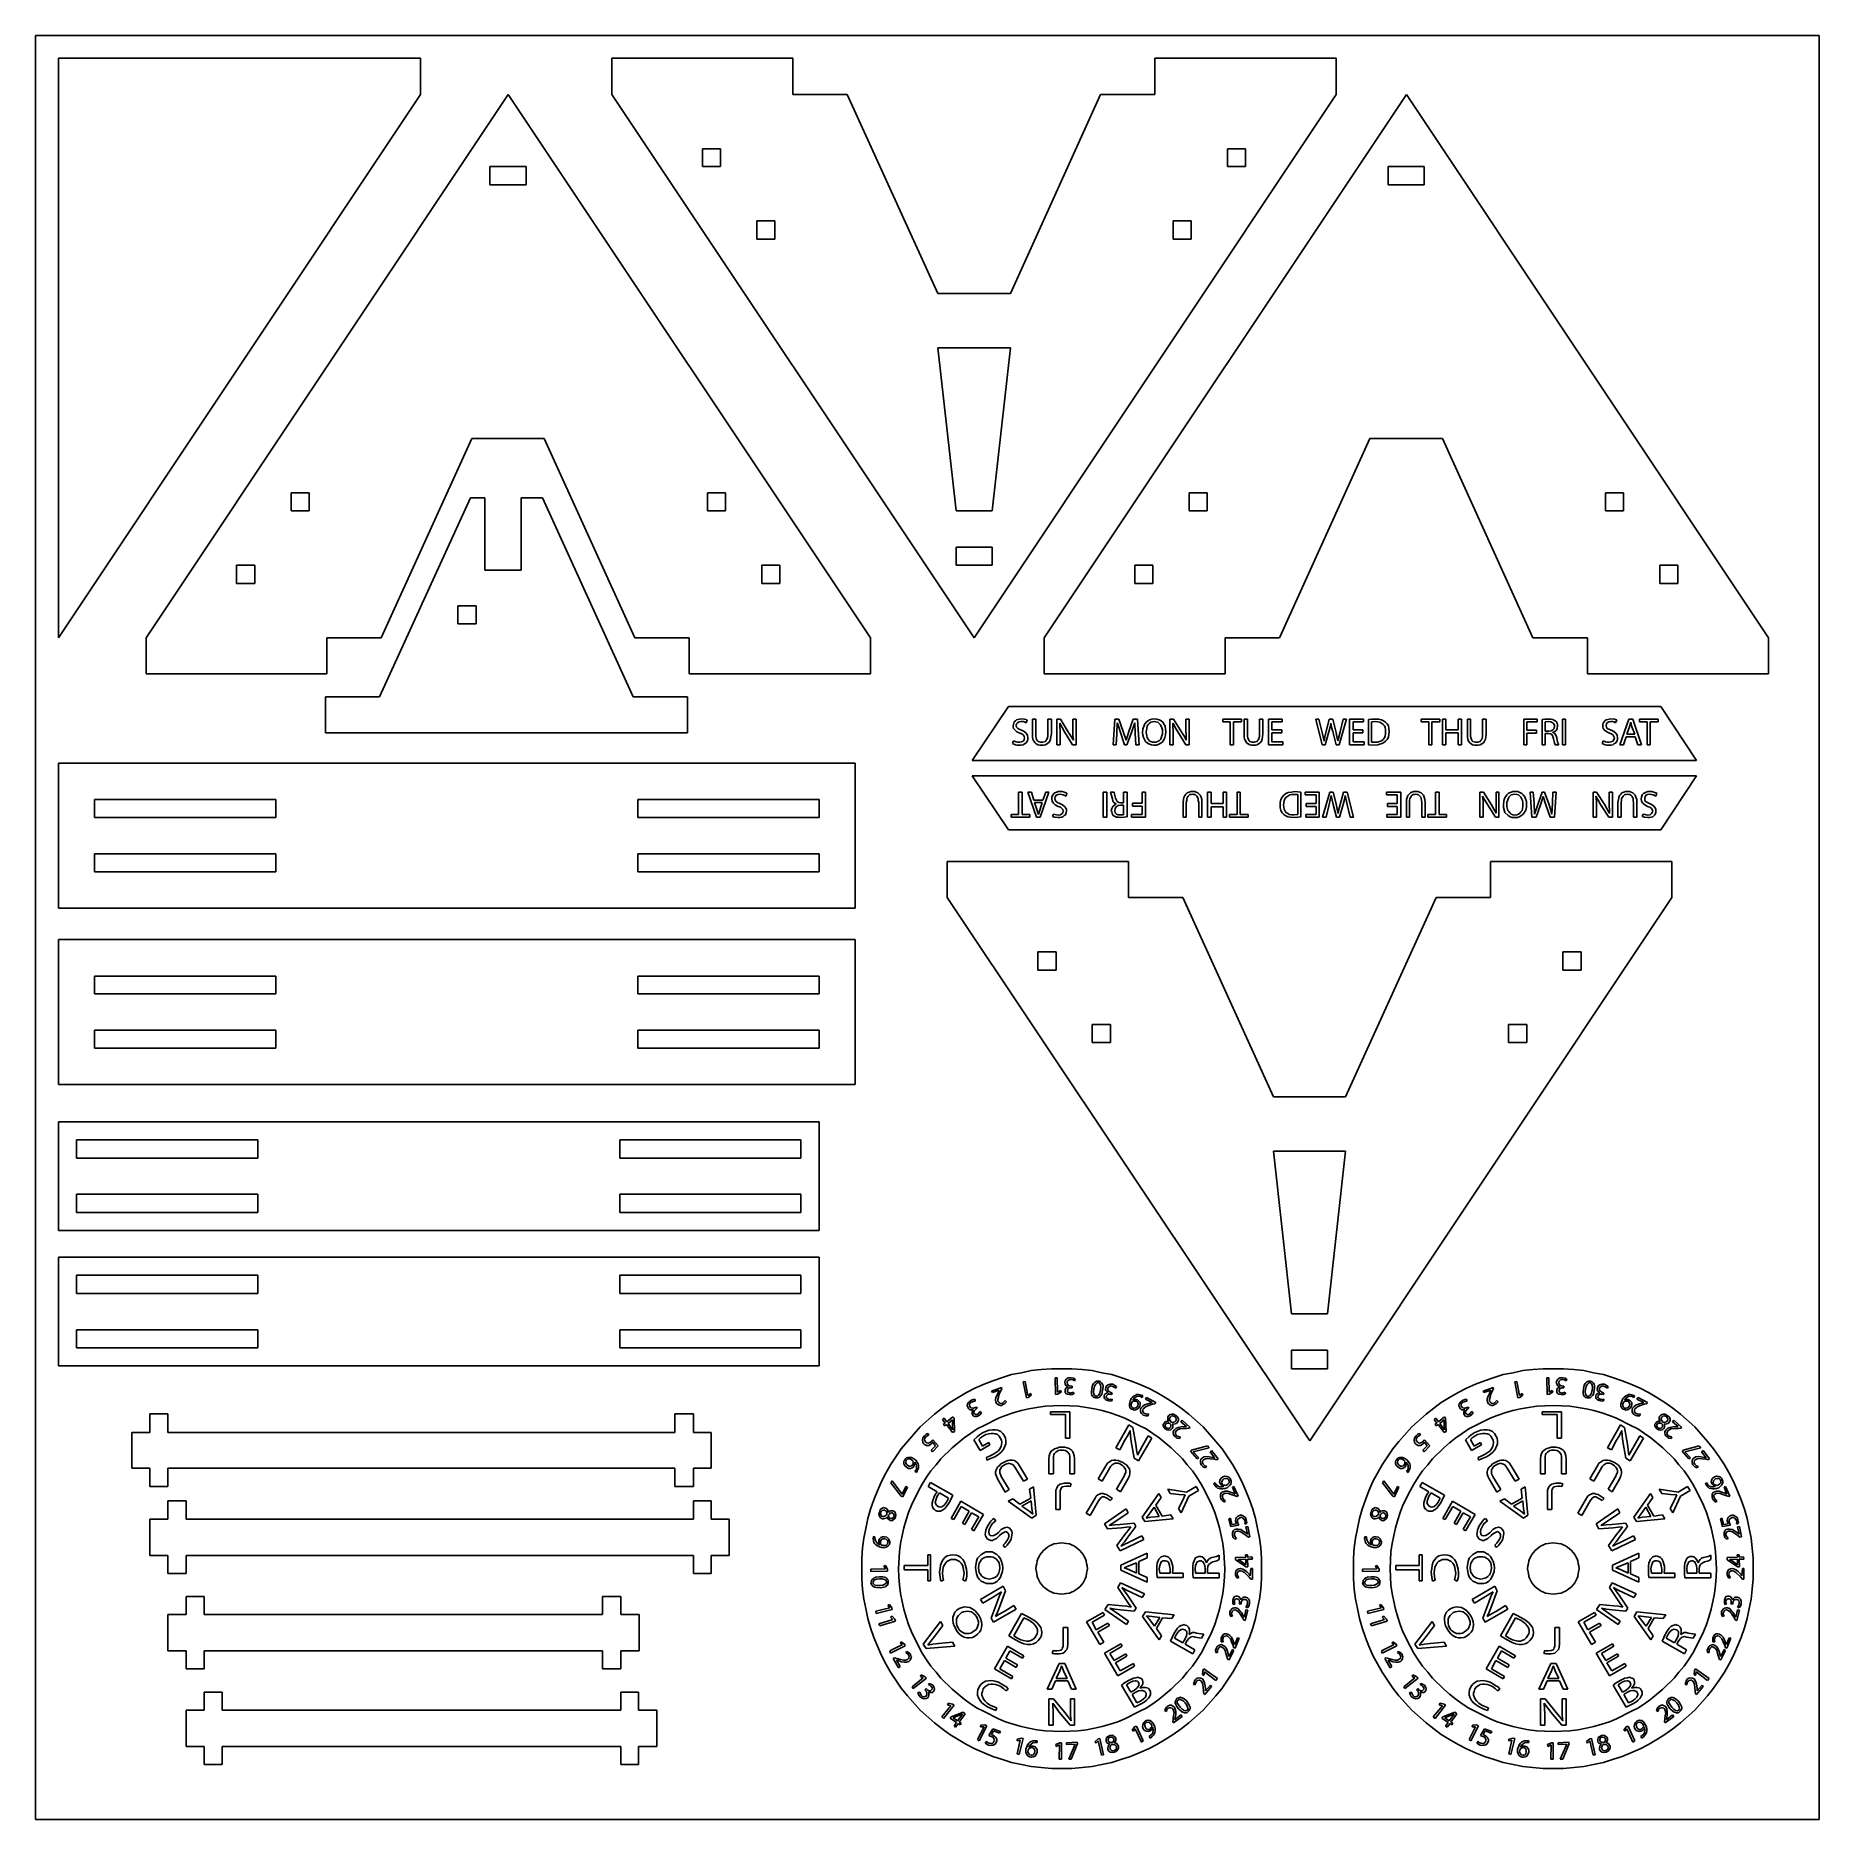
# Model space of a CAD drawing. Extents: x -137 to 99, y -118 to 118.
import ezdxf

# ---------------------------------------------------------------- set-up
doc = ezdxf.new("R2010")
doc.units = 0
doc.header["$MEASUREMENT"] = 0
doc.layers.get('0').update_dxf_attribs({"linetype": 'CONTINUOUS'})

msp = doc.modelspace()

# ---------------------------------------------------------------- linework, layer by layer
for p, q in [((-137.06, 118.19), (99.32, 118.19)), ((-137.06, -118.19), (-137.06, 118.19)), ((99.32, 118.19), (99.32, -118.19)), ((-134.04, 115.22), (-86.05, 115.22)), ((-134.04, 38.39), (-134.04, 115.22)), ((-86.05, 110.41), (-86.05, 115.22)), ((-60.7, 115.22), (-36.73, 115.22)), ((-60.7, 110.41), (-60.7, 115.22)), ((-36.73, 115.22), (-36.73, 110.41)), ((11.27, 115.22), (35.29, 115.22)), ((11.27, 110.41), (11.27, 115.22)), ((35.29, 115.22), (35.29, 110.41)), ((-86.05, 110.41), (-134.04, 38.39)), ((-74.43, 110.41), (-122.42, 38.39)), ((-26.43, 38.39), (-74.43, 110.41)), ((-12.7, 38.39), (-60.7, 110.41)), ((-36.73, 110.41), (-29.53, 110.41)), ((-29.53, 110.41), (-17.52, 84)), ((35.29, 110.41), (-12.7, 38.39)), ((-7.89, 84), (4.07, 110.41)), ((44.59, 110.41), (-3.41, 38.39)), ((4.07, 110.41), (11.27, 110.41)), ((92.58, 38.39), (44.59, 110.41)), ((-48.69, 103.21), (-46.3, 103.21)), ((-48.69, 100.83), (-48.69, 103.21)), ((-46.3, 103.21), (-46.3, 100.83)), ((20.9, 103.21), (23.28, 103.21)), ((20.9, 100.83), (20.9, 103.21)), ((23.28, 103.21), (23.28, 100.83)), ((-72.05, 100.83), (-76.86, 100.83)), ((-76.86, 100.83), (-76.86, 98.4)), ((-72.05, 98.4), (-72.05, 100.83)), ((-46.3, 100.83), (-48.69, 100.83)), ((23.28, 100.83), (20.9, 100.83)), ((42.2, 100.83), (42.2, 98.4)), ((46.97, 100.83), (42.2, 100.83)), ((46.97, 98.4), (46.97, 100.83)), ((-76.86, 98.4), (-72.05, 98.4)), ((42.2, 98.4), (46.97, 98.4)), ((-41.49, 91.2), (-41.49, 93.63)), ((-41.49, 93.63), (-39.11, 93.63)), ((-39.11, 93.63), (-39.11, 91.2)), ((13.7, 93.63), (16.08, 93.63)), ((13.7, 91.2), (13.7, 93.63)), ((16.08, 93.63), (16.08, 91.2)), ((-39.11, 91.2), (-41.49, 91.2)), ((16.08, 91.2), (13.7, 91.2)), ((-17.52, 84), (-7.89, 84)), ((-17.52, 76.81), (-7.89, 76.81)), ((-15.08, 55.22), (-17.52, 76.81)), ((-7.89, 76.81), (-10.32, 55.22)), ((-91.25, 38.39), (-79.24, 64.8)), ((-79.24, 64.8), (-69.67, 64.8)), ((-69.67, 64.8), (-57.65, 38.39)), ((27.76, 38.39), (39.77, 64.8)), ((39.77, 64.8), (49.4, 64.8)), ((49.4, 64.8), (61.36, 38.39)), ((-100.83, 57.6), (-103.21, 57.6)), ((-103.21, 57.6), (-103.21, 55.22)), ((-100.83, 55.22), (-100.83, 57.6)), ((-91.47, 30.55), (-79.45, 56.95)), ((-79.45, 56.95), (-77.55, 56.95)), ((-77.55, 56.95), (-77.55, 47.37)), ((-72.73, 47.37), (-72.73, 56.95)), ((-72.73, 56.95), (-69.88, 56.95)), ((-69.88, 56.95), (-57.86, 30.55)), ((-48.02, 57.6), (-48.02, 55.22)), ((-45.64, 57.6), (-48.02, 57.6)), ((-45.64, 55.22), (-45.64, 57.6)), ((15.8, 57.6), (15.8, 55.22)), ((18.18, 57.6), (15.8, 57.6)), ((18.18, 55.22), (18.18, 57.6)), ((73.37, 57.6), (70.99, 57.6)), ((70.99, 57.6), (70.99, 55.22)), ((73.37, 55.22), (73.37, 57.6)), ((-103.21, 55.22), (-100.83, 55.22)), ((-48.02, 55.22), (-45.64, 55.22)), ((-10.32, 55.22), (-15.08, 55.22)), ((15.8, 55.22), (18.18, 55.22)), ((70.99, 55.22), (73.37, 55.22)), ((-15.08, 48.02), (-15.08, 50.4)), ((-15.08, 50.4), (-10.32, 50.4)), ((-10.32, 50.4), (-10.32, 48.02)), ((-110.46, 48.02), (-110.46, 45.59)), ((-108.03, 48.02), (-110.46, 48.02)), ((-108.03, 45.59), (-108.03, 48.02)), ((-77.55, 47.37), (-72.73, 47.37)), ((-40.83, 48.02), (-40.83, 45.59)), ((-38.44, 48.02), (-40.83, 48.02)), ((-38.44, 45.59), (-38.44, 48.02)), ((-10.32, 48.02), (-15.08, 48.02)), ((8.6, 48.02), (8.6, 45.59)), ((10.98, 48.02), (8.6, 48.02)), ((10.98, 45.59), (10.98, 48.02)), ((80.57, 48.02), (78.19, 48.02)), ((78.19, 48.02), (78.19, 45.59)), ((80.57, 45.59), (80.57, 48.02)), ((-110.46, 45.59), (-108.03, 45.59)), ((-40.83, 45.59), (-38.44, 45.59)), ((8.6, 45.59), (10.98, 45.59)), ((78.19, 45.59), (80.57, 45.59)), ((-81.1, 42.61), (-81.1, 40.23)), ((-78.66, 42.61), (-81.1, 42.61)), ((-78.66, 40.23), (-78.66, 42.61)), ((-81.1, 40.23), (-78.66, 40.23)), ((-122.42, 33.63), (-122.42, 38.39)), ((-98.45, 38.39), (-91.25, 38.39)), ((-98.45, 33.63), (-98.45, 38.39)), ((-57.65, 38.39), (-50.46, 38.39)), ((-50.46, 38.39), (-50.46, 33.63)), ((-26.43, 33.63), (-26.43, 38.39)), ((-3.41, 33.63), (-3.41, 38.39)), ((20.56, 38.39), (27.76, 38.39)), ((20.56, 33.63), (20.56, 38.39)), ((61.36, 38.39), (68.61, 38.39)), ((68.61, 38.39), (68.61, 33.63)), ((92.58, 33.63), (92.58, 38.39)), ((-98.45, 33.63), (-122.42, 33.63)), ((-26.43, 33.63), (-50.46, 33.63)), ((-3.41, 33.63), (20.56, 33.63)), ((68.61, 33.63), (92.58, 33.63)), ((-98.66, 30.55), (-91.47, 30.55)), ((-98.66, 25.78), (-98.66, 30.55)), ((-57.86, 30.55), (-50.67, 30.55)), ((-50.67, 30.55), (-50.67, 25.78)), ((-12.93, 22.11), (-8.12, 29.3)), ((-8.12, 29.3), (78.3, 29.3)), ((78.3, 29.3), (83.06, 22.11)), ((-7.53, 26.71), (-7.48, 26.92)), ((-7.53, 26.55), (-7.53, 26.71)), ((-7.48, 26.39), (-7.53, 26.55)), ((-7.48, 26.92), (-7.38, 27.24)), ((-7.27, 26.13), (-7.48, 26.39)), ((-7.38, 27.24), (-7.22, 27.4)), ((-7.01, 25.92), (-7.27, 26.13)), ((-7.22, 27.4), (-7.06, 27.5)), ((-7.06, 26.98), (-7.11, 26.76)), ((-7.11, 26.76), (-7.06, 26.55)), ((-7.06, 27.5), (-6.9, 27.56)), ((-6.95, 27.13), (-7.06, 26.98)), ((-7.06, 26.55), (-6.9, 26.39)), ((-6.74, 27.24), (-6.95, 27.13)), ((-6.9, 27.56), (-6.69, 27.61)), ((-6.9, 26.39), (-6.74, 26.29)), ((-6.48, 27.29), (-6.74, 27.24)), ((-6.74, 26.29), (-6.42, 26.13)), ((-6.69, 27.61), (-6.42, 27.66)), ((-6.21, 27.29), (-6.48, 27.29)), ((-6.42, 27.66), (-6, 27.61)), ((-6.42, 26.13), (-6.05, 25.97)), ((-6.05, 27.24), (-6.21, 27.29)), ((-5.79, 27.13), (-6.05, 27.24)), ((-6, 27.61), (-5.68, 27.5)), ((-5.68, 27.5), (-5.79, 27.13)), ((-4.94, 27.61), (-4.52, 27.61)), ((-4.94, 25.23), (-4.94, 27.61)), ((-4.52, 27.61), (-4.52, 25.33)), ((-2.93, 27.61), (-2.45, 27.61)), ((-2.93, 25.33), (-2.93, 27.61)), ((-2.45, 27.61), (-2.45, 25.65)), ((-1.71, 24.22), (-1.71, 27.61)), ((-1.71, 27.61), (-1.24, 27.61)), ((-1.34, 27.08), (-1.34, 27.03)), ((-0.71, 25.92), (-1.34, 27.08)), ((-1.34, 27.03), (-1.29, 25.65)), ((-1.24, 27.61), (-0.18, 25.86)), ((0.4, 27.61), (0.83, 27.61)), ((0.4, 25.44), (0.4, 27.61)), ((0.83, 27.61), (0.83, 24.22)), ((5.75, 24.22), (5.96, 27.61)), ((5.96, 27.61), (6.49, 27.61)), ((6.28, 27.13), (6.22, 25.65)), ((6.49, 26.55), (6.28, 27.13)), ((6.49, 27.61), (7.07, 25.97)), ((6.7, 25.86), (6.49, 26.55)), ((7.81, 25.97), (8.39, 27.61)), ((8.6, 27.13), (8.18, 25.86)), ((8.39, 27.61), (8.98, 27.61)), ((8.66, 25.71), (8.6, 27.13)), ((8.98, 27.61), (9.19, 24.22)), ((9.61, 25.86), (9.66, 26.29)), ((9.66, 26.29), (9.87, 26.92)), ((9.87, 26.92), (10.09, 27.19)), ((10.09, 27.19), (10.3, 27.35)), ((10.14, 26.18), (10.09, 25.86)), ((10.19, 26.39), (10.14, 26.18)), ((10.25, 26.66), (10.19, 26.39)), ((10.35, 26.87), (10.25, 26.66)), ((10.3, 27.35), (10.56, 27.5)), ((10.51, 27.03), (10.35, 26.87)), ((10.72, 27.19), (10.51, 27.03)), ((10.56, 27.5), (10.88, 27.61)), ((10.93, 27.24), (10.72, 27.19)), ((10.88, 27.61), (11.2, 27.66)), ((11.2, 27.29), (10.93, 27.24)), ((11.2, 27.66), (11.52, 27.61)), ((11.41, 27.24), (11.2, 27.29)), ((11.67, 27.19), (11.41, 27.24)), ((11.52, 27.61), (11.83, 27.5)), ((11.99, 26.87), (11.67, 27.19)), ((11.83, 27.5), (12.1, 27.4)), ((12.2, 26.45), (11.99, 26.87)), ((12.1, 27.4), (12.31, 27.19)), ((12.26, 26.18), (12.2, 26.45)), ((12.26, 25.65), (12.26, 26.18)), ((12.31, 27.19), (12.63, 26.66)), ((12.63, 26.66), (12.73, 25.92)), ((13.26, 24.22), (13.26, 27.61)), ((13.26, 27.61), (13.74, 27.61)), ((13.68, 27.08), (13.63, 27.03)), ((13.63, 27.03), (13.68, 25.65)), ((13.95, 26.5), (13.68, 27.08)), ((13.74, 27.61), (14.85, 25.86)), ((14.32, 25.92), (13.95, 26.5)), ((15.38, 26.18), (15.38, 27.61)), ((15.38, 27.61), (15.8, 27.61)), ((15.43, 25.44), (15.38, 26.18)), ((15.8, 27.61), (15.8, 24.22)), ((20.25, 27.24), (20.25, 27.61)), ((20.25, 27.61), (22.73, 27.61)), ((21.25, 27.24), (20.25, 27.24)), ((21.25, 24.22), (21.25, 27.24)), ((21.67, 27.24), (21.67, 24.22)), ((22.73, 27.24), (21.67, 27.24)), ((22.73, 27.61), (22.73, 27.24)), ((23.1, 27.61), (23.53, 27.61)), ((23.1, 25.23), (23.1, 27.61)), ((23.53, 27.61), (23.53, 25.33)), ((25.11, 27.61), (25.59, 27.61)), ((25.11, 25.33), (25.11, 27.61)), ((25.59, 27.61), (25.59, 25.65)), ((26.33, 24.22), (26.33, 27.61)), ((26.33, 27.61), (28.13, 27.61)), ((28.13, 27.24), (26.75, 27.24)), ((26.75, 27.24), (26.75, 26.18)), ((26.75, 26.18), (28.08, 26.18)), ((28.08, 26.18), (28.08, 25.81)), ((28.13, 27.61), (28.13, 27.24)), ((33.42, 24.22), (32.58, 27.61)), ((32.58, 27.61), (33, 27.61)), ((33, 27.61), (33.42, 25.86)), ((33.79, 25.28), (34.37, 27.61)), ((34.48, 26.55), (33.85, 24.22)), ((34.37, 27.61), (34.85, 27.61)), ((34.59, 27.08), (34.48, 26.55)), ((34.69, 26.55), (34.59, 27.08)), ((34.85, 25.97), (34.69, 26.55)), ((34.85, 27.61), (35.27, 25.86)), ((36.65, 27.61), (35.7, 24.22)), ((35.8, 25.92), (36.23, 27.61)), ((36.23, 27.61), (36.65, 27.61)), ((37.07, 24.22), (37.07, 27.61)), ((37.07, 27.61), (38.93, 27.61)), ((38.93, 27.24), (37.55, 27.24)), ((37.55, 27.24), (37.55, 26.18)), ((37.55, 26.18), (38.82, 26.18)), ((38.82, 26.18), (38.82, 25.81)), ((38.93, 27.61), (38.93, 27.24)), ((39.56, 27.56), (39.98, 27.61)), ((39.56, 24.22), (39.56, 27.56)), ((39.98, 27.61), (40.94, 27.61)), ((40.51, 27.29), (39.98, 27.24)), ((39.98, 27.24), (39.98, 24.54)), ((40.83, 27.24), (40.51, 27.29)), ((41.09, 27.19), (40.83, 27.24)), ((40.94, 27.61), (41.31, 27.5)), ((41.31, 27.08), (41.09, 27.19)), ((41.31, 27.5), (41.57, 27.4)), ((41.52, 26.92), (41.31, 27.08)), ((41.68, 26.71), (41.52, 26.92)), ((41.57, 27.4), (41.84, 27.19)), ((41.78, 26.5), (41.68, 26.71)), ((41.84, 26.23), (41.78, 26.5)), ((41.84, 27.19), (42.05, 26.98)), ((41.84, 25.65), (41.84, 26.23)), ((42.05, 26.98), (42.21, 26.71)), ((42.21, 26.71), (42.26, 26.39)), ((42.26, 26.39), (42.31, 25.97)), ((46.55, 27.24), (46.55, 27.61)), ((46.55, 27.61), (49.03, 27.61)), ((47.55, 27.24), (46.55, 27.24)), ((47.55, 24.22), (47.55, 27.24)), ((49.03, 27.24), (47.97, 27.24)), ((47.97, 27.24), (47.97, 24.22)), ((49.03, 27.61), (49.03, 27.24)), ((49.4, 27.61), (49.83, 27.61)), ((49.4, 24.22), (49.4, 27.61)), ((49.83, 27.61), (49.83, 26.18)), ((49.83, 26.18), (51.47, 26.18)), ((51.47, 26.18), (51.47, 27.61)), ((51.47, 27.61), (51.89, 27.61)), ((51.89, 27.61), (51.89, 24.22)), ((52.68, 27.61), (53.11, 27.61)), ((52.68, 25.23), (52.68, 27.61)), ((53.11, 27.61), (53.11, 25.33)), ((54.69, 27.61), (55.17, 27.61)), ((54.69, 25.33), (54.69, 27.61)), ((55.17, 27.61), (55.17, 25.65)), ((60.14, 24.22), (60.14, 27.61)), ((60.14, 27.61), (61.94, 27.61)), ((61.94, 27.24), (60.57, 27.24)), ((60.57, 27.24), (60.57, 26.13)), ((60.57, 26.13), (61.84, 26.13)), ((61.84, 26.13), (61.84, 25.76)), ((61.94, 27.61), (61.94, 27.24)), ((62.58, 27.56), (62.95, 27.61)), ((62.58, 24.22), (62.58, 27.56)), ((62.95, 27.61), (63.74, 27.61)), ((63.43, 27.29), (63, 27.24)), ((63, 27.24), (63, 26.02)), ((63, 26.02), (63.48, 26.02)), ((63.74, 27.24), (63.43, 27.29)), ((63.48, 26.02), (63.8, 26.08)), ((63.74, 27.61), (64.01, 27.56)), ((64.01, 27.13), (63.74, 27.24)), ((63.8, 26.08), (64.01, 26.18)), ((64.01, 27.56), (64.22, 27.45)), ((64.11, 27.03), (64.01, 27.13)), ((64.01, 26.18), (64.17, 26.39)), ((64.22, 26.82), (64.11, 27.03)), ((64.17, 26.39), (64.22, 26.66)), ((64.22, 27.45), (64.38, 27.35)), ((64.22, 26.66), (64.22, 26.82)), ((64.48, 26.13), (64.27, 25.97)), ((64.38, 27.35), (64.48, 27.24)), ((64.48, 27.24), (64.59, 27.08)), ((64.59, 26.39), (64.48, 26.13)), ((64.59, 27.08), (64.64, 26.87)), ((64.64, 26.71), (64.59, 26.39)), ((64.64, 26.87), (64.64, 26.71)), ((65.28, 24.22), (65.28, 27.61)), ((65.28, 27.61), (65.7, 27.61)), ((65.7, 27.61), (65.7, 24.22)), ((70.62, 26.92), (70.68, 27.08)), ((70.62, 26.55), (70.62, 26.92)), ((70.68, 26.39), (70.62, 26.55)), ((70.68, 27.08), (70.89, 27.4)), ((70.83, 26.13), (70.68, 26.39)), ((71.15, 25.92), (70.83, 26.13)), ((70.89, 27.4), (71.05, 27.5)), ((71.68, 27.66), (71.05, 27.5)), ((71.1, 26.98), (71.05, 26.76)), ((71.05, 26.76), (71.1, 26.55)), ((71.2, 27.13), (71.1, 26.98)), ((71.1, 26.55), (71.2, 26.39)), ((71.42, 27.24), (71.2, 27.13)), ((71.73, 26.13), (71.2, 26.39)), ((71.68, 27.29), (71.42, 27.24)), ((71.68, 27.66), (72.16, 27.61)), ((71.89, 27.29), (71.68, 27.29)), ((71.73, 26.13), (72.1, 25.97)), ((72.1, 27.24), (71.89, 27.29)), ((72.32, 27.13), (72.1, 27.24)), ((72.16, 27.61), (72.47, 27.5)), ((72.47, 27.5), (72.32, 27.13)), ((72.9, 24.22), (74.06, 27.61)), ((74.17, 26.6), (73.8, 25.6)), ((74.06, 27.61), (74.59, 27.61)), ((74.33, 27.19), (74.17, 26.6)), ((74.49, 26.6), (74.33, 27.19)), ((74.86, 25.6), (74.49, 26.6)), ((74.59, 27.61), (75.76, 24.22)), ((75.49, 27.24), (75.49, 27.61)), ((75.49, 27.61), (77.98, 27.61)), ((76.5, 27.24), (75.49, 27.24)), ((76.5, 24.22), (76.5, 27.24)), ((77.98, 27.24), (76.92, 27.24)), ((76.92, 27.24), (76.92, 24.22)), ((77.98, 27.61), (77.98, 27.24)), ((-50.67, 25.78), (-98.66, 25.78)), ((-7.59, 24.38), (-7.48, 24.75)), ((-7.22, 24.22), (-7.59, 24.38)), ((-7.48, 24.75), (-7.11, 24.59)), ((-7.01, 24.17), (-7.22, 24.22)), ((-7.11, 24.59), (-6.95, 24.54)), ((-6.64, 25.76), (-7.01, 25.92)), ((-6.48, 24.17), (-7.01, 24.17)), ((-6.95, 24.54), (-6.69, 24.54)), ((-6.69, 24.54), (-6.42, 24.59)), ((-6.37, 25.65), (-6.64, 25.76)), ((-6.21, 24.22), (-6.48, 24.17)), ((-6.42, 24.59), (-6.21, 24.7)), ((-6.16, 25.49), (-6.37, 25.65)), ((-6.21, 24.7), (-6.05, 24.86)), ((-6, 24.33), (-6.21, 24.22)), ((-6.05, 25.33), (-6.16, 25.49)), ((-6.05, 25.97), (-5.79, 25.76)), ((-6, 25.12), (-6.05, 25.33)), ((-6.05, 24.86), (-6, 25.12)), ((-5.84, 24.44), (-6, 24.33)), ((-5.63, 24.75), (-5.84, 24.44)), ((-5.79, 25.76), (-5.63, 25.49)), ((-5.63, 25.49), (-5.58, 25.12)), ((-5.58, 24.96), (-5.63, 24.75)), ((-5.58, 25.12), (-5.58, 24.96)), ((-4.89, 24.96), (-4.94, 25.23)), ((-4.78, 24.7), (-4.89, 24.96)), ((-4.62, 24.49), (-4.78, 24.7)), ((-4.47, 24.33), (-4.62, 24.49)), ((-4.52, 25.33), (-4.41, 24.91)), ((-4.25, 24.22), (-4.47, 24.33)), ((-4.41, 24.91), (-4.31, 24.75)), ((-4.31, 24.75), (-4.2, 24.65)), ((-3.99, 24.17), (-4.25, 24.22)), ((-4.2, 24.65), (-3.88, 24.54)), ((-3.51, 24.17), (-3.99, 24.17)), ((-3.88, 24.54), (-3.57, 24.54)), ((-3.57, 24.54), (-3.25, 24.65)), ((-3.25, 24.22), (-3.51, 24.17)), ((-3.25, 24.65), (-3.14, 24.81)), ((-3.04, 24.33), (-3.25, 24.22)), ((-3.14, 24.81), (-3.04, 24.91)), ((-3.04, 24.91), (-2.93, 25.33)), ((-2.83, 24.49), (-3.04, 24.33)), ((-2.67, 24.7), (-2.83, 24.49)), ((-2.56, 24.96), (-2.67, 24.7)), ((-2.51, 25.28), (-2.56, 24.96)), ((-2.45, 25.65), (-2.51, 25.28)), ((-1.29, 24.22), (-1.71, 24.22)), ((-1.29, 25.65), (-1.29, 24.22)), ((0.35, 24.22), (-0.71, 25.92)), ((-0.18, 25.86), (0.19, 25.33)), ((0.19, 25.33), (0.46, 24.81)), ((0.83, 24.22), (0.35, 24.22)), ((0.46, 24.81), (0.4, 25.44)), ((6.12, 24.22), (5.75, 24.22)), ((6.22, 25.65), (6.12, 24.22)), ((7.23, 24.22), (6.7, 25.86)), ((7.07, 25.97), (7.44, 24.81)), ((7.55, 24.22), (7.23, 24.22)), ((7.44, 24.81), (7.81, 25.97)), ((8.18, 25.86), (7.55, 24.22)), ((8.76, 24.22), (8.66, 25.71)), ((9.19, 24.22), (8.76, 24.22)), ((9.66, 25.49), (9.61, 25.86)), ((9.77, 25.18), (9.66, 25.49)), ((9.87, 24.91), (9.77, 25.18)), ((10.03, 24.65), (9.87, 24.91)), ((10.3, 24.44), (10.03, 24.65)), ((10.09, 25.86), (10.14, 25.6)), ((10.14, 25.6), (10.19, 25.39)), ((10.19, 25.39), (10.25, 25.12)), ((10.25, 25.12), (10.4, 24.91)), ((10.56, 24.28), (10.3, 24.44)), ((10.4, 24.91), (10.51, 24.75)), ((10.51, 24.75), (10.93, 24.54)), ((10.83, 24.22), (10.56, 24.28)), ((11.14, 24.17), (10.83, 24.22)), ((10.93, 24.54), (11.41, 24.54)), ((11.46, 24.17), (11.14, 24.17)), ((11.41, 24.54), (11.83, 24.75)), ((11.78, 24.28), (11.46, 24.17)), ((12.04, 24.44), (11.78, 24.28)), ((11.83, 24.75), (11.99, 24.91)), ((11.99, 24.91), (12.1, 25.12)), ((12.26, 24.59), (12.04, 24.44)), ((12.1, 25.12), (12.2, 25.39)), ((12.2, 25.39), (12.26, 25.65)), ((12.47, 24.86), (12.26, 24.59)), ((12.57, 25.18), (12.47, 24.86)), ((12.68, 25.55), (12.57, 25.18)), ((12.73, 25.92), (12.68, 25.55)), ((13.68, 24.22), (13.26, 24.22)), ((13.68, 25.65), (13.68, 24.22)), ((15.38, 24.22), (14.32, 25.92)), ((14.85, 25.86), (15.17, 25.33)), ((15.17, 25.33), (15.43, 24.81)), ((15.8, 24.22), (15.38, 24.22)), ((15.43, 24.81), (15.43, 25.44)), ((21.67, 24.22), (21.25, 24.22)), ((23.16, 24.96), (23.1, 25.23)), ((23.31, 24.7), (23.16, 24.96)), ((23.42, 24.49), (23.31, 24.7)), ((23.63, 24.33), (23.42, 24.49)), ((23.53, 25.33), (23.58, 25.12)), ((23.58, 25.12), (23.69, 24.91)), ((23.84, 24.22), (23.63, 24.33)), ((23.69, 24.91), (23.74, 24.75)), ((23.74, 24.75), (23.84, 24.65)), ((23.84, 24.65), (24.16, 24.54)), ((24.06, 24.17), (23.84, 24.22)), ((24.58, 24.17), (24.06, 24.17)), ((24.16, 24.54), (24.48, 24.54)), ((24.48, 24.54), (24.8, 24.65)), ((24.8, 24.22), (24.58, 24.17)), ((24.8, 24.65), (24.9, 24.81)), ((25.01, 24.33), (24.8, 24.22)), ((24.9, 24.81), (25.01, 24.91)), ((25.01, 24.91), (25.11, 25.33)), ((25.22, 24.49), (25.01, 24.33)), ((25.38, 24.7), (25.22, 24.49)), ((25.48, 24.96), (25.38, 24.7)), ((25.54, 25.28), (25.48, 24.96)), ((25.59, 25.65), (25.54, 25.28)), ((28.24, 24.22), (26.33, 24.22)), ((28.08, 25.81), (26.75, 25.81)), ((26.75, 25.81), (26.75, 24.59)), ((26.75, 24.59), (28.24, 24.59)), ((28.24, 24.59), (28.24, 24.22)), ((33.42, 25.86), (33.69, 24.7)), ((33.85, 24.22), (33.42, 24.22)), ((33.69, 24.7), (33.79, 25.28)), ((35.27, 24.22), (34.85, 25.97)), ((35.27, 25.86), (35.38, 25.28)), ((35.7, 24.22), (35.27, 24.22)), ((35.38, 25.28), (35.49, 24.75)), ((35.49, 24.75), (35.8, 25.92)), ((38.98, 24.22), (37.07, 24.22)), ((38.82, 25.81), (37.55, 25.81)), ((37.55, 25.81), (37.55, 24.59)), ((37.55, 24.59), (38.98, 24.59)), ((38.98, 24.59), (38.98, 24.22)), ((40.35, 24.17), (39.56, 24.22)), ((39.98, 24.54), (40.78, 24.54)), ((40.83, 24.22), (40.35, 24.17)), ((41.31, 24.75), (40.78, 24.54)), ((41.2, 24.33), (40.83, 24.22)), ((41.57, 24.49), (41.2, 24.33)), ((41.31, 24.75), (41.52, 24.91)), ((41.52, 24.91), (41.68, 25.12)), ((41.84, 24.7), (41.57, 24.49)), ((41.68, 25.12), (41.78, 25.39)), ((41.78, 25.39), (41.84, 25.65)), ((42.05, 24.91), (41.84, 24.7)), ((42.21, 25.23), (42.05, 24.91)), ((42.31, 25.97), (42.21, 25.23)), ((47.97, 24.22), (47.55, 24.22)), ((49.83, 24.22), (49.4, 24.22)), ((51.47, 25.81), (49.83, 25.81)), ((49.83, 25.81), (49.83, 24.22)), ((51.47, 24.22), (51.47, 25.81)), ((51.89, 24.22), (51.47, 24.22)), ((52.74, 24.96), (52.68, 25.23)), ((52.84, 24.7), (52.74, 24.96)), ((53, 24.49), (52.84, 24.7)), ((53.16, 24.33), (53, 24.49)), ((53.11, 25.33), (53.21, 24.91)), ((53.37, 24.22), (53.16, 24.33)), ((53.21, 24.91), (53.32, 24.75)), ((53.32, 24.75), (53.42, 24.65)), ((53.64, 24.17), (53.37, 24.22)), ((53.42, 24.65), (53.74, 24.54)), ((54.11, 24.17), (53.64, 24.17)), ((53.74, 24.54), (54.06, 24.54)), ((54.06, 24.54), (54.38, 24.65)), ((54.38, 24.22), (54.11, 24.17)), ((54.38, 24.65), (54.48, 24.81)), ((54.59, 24.33), (54.38, 24.22)), ((54.48, 24.81), (54.59, 24.91)), ((54.59, 24.91), (54.69, 25.33)), ((54.8, 24.49), (54.59, 24.33)), ((54.96, 24.7), (54.8, 24.49)), ((55.06, 24.96), (54.96, 24.7)), ((55.12, 25.28), (55.06, 24.96)), ((55.17, 25.65), (55.12, 25.28)), ((60.57, 24.22), (60.14, 24.22)), ((61.84, 25.76), (60.57, 25.76)), ((60.57, 25.76), (60.57, 24.22)), ((63, 24.22), (62.58, 24.22)), ((63.43, 25.71), (63, 25.71)), ((63, 25.71), (63, 24.22)), ((63.69, 25.65), (63.43, 25.71)), ((63.9, 25.55), (63.69, 25.65)), ((64.01, 25.33), (63.9, 25.55)), ((64.27, 25.97), (64.01, 25.86)), ((64.01, 25.86), (64.01, 25.81)), ((64.01, 25.81), (64.22, 25.76)), ((64.11, 25.02), (64.01, 25.33)), ((64.22, 24.49), (64.11, 25.02)), ((64.22, 25.76), (64.33, 25.6)), ((64.33, 24.22), (64.22, 24.49)), ((64.33, 25.6), (64.43, 25.39)), ((64.8, 24.22), (64.33, 24.22)), ((64.43, 25.39), (64.54, 25.12)), ((64.54, 25.12), (64.64, 24.54)), ((64.64, 24.54), (64.8, 24.22)), ((65.7, 24.22), (65.28, 24.22)), ((70.52, 24.38), (70.68, 24.75)), ((70.94, 24.22), (70.52, 24.38)), ((70.68, 24.75), (70.99, 24.59)), ((71.15, 24.17), (70.94, 24.22)), ((70.99, 24.59), (71.2, 24.54)), ((71.52, 25.76), (71.15, 25.92)), ((71.68, 24.17), (71.15, 24.17)), ((71.2, 24.54), (71.42, 24.54)), ((71.42, 24.54), (71.73, 24.59)), ((71.79, 25.65), (71.52, 25.76)), ((71.95, 24.22), (71.68, 24.17)), ((71.73, 24.59), (71.95, 24.7)), ((72, 25.49), (71.79, 25.65)), ((71.95, 24.7), (72.1, 24.86)), ((72.1, 24.33), (71.95, 24.22)), ((72.1, 25.33), (72, 25.49)), ((72.1, 25.97), (72.37, 25.76)), ((72.16, 25.12), (72.1, 25.33)), ((72.1, 24.86), (72.16, 25.12)), ((72.32, 24.44), (72.1, 24.33)), ((72.53, 24.75), (72.32, 24.44)), ((72.37, 25.76), (72.53, 25.49)), ((72.53, 25.49), (72.58, 25.12)), ((72.58, 24.96), (72.53, 24.75)), ((72.58, 25.12), (72.58, 24.96)), ((73.37, 24.22), (72.9, 24.22)), ((73.74, 25.28), (73.37, 24.22)), ((74.91, 25.28), (73.74, 25.28)), ((73.8, 25.6), (74.86, 25.6)), ((75.28, 24.22), (74.91, 25.28)), ((75.76, 24.22), (75.28, 24.22)), ((76.92, 24.22), (76.5, 24.22)), ((-134.04, 2.56), (-134.04, 21.77)), ((-134.04, 21.77), (-28.47, 21.77)), ((-28.47, 2.56), (-28.47, 21.77)), ((-12.93, 22.11), (83.06, 22.11)), ((-12.93, 20.12), (83.06, 20.12)), ((-8.12, 12.93), (-12.93, 20.12)), ((83.06, 20.12), (78.3, 12.93)), ((-129.28, 16.96), (-129.28, 14.58)), ((-105.25, 16.96), (-129.28, 16.96)), ((-105.25, 14.58), (-105.25, 16.96)), ((-57.26, 16.96), (-57.26, 14.58)), ((-33.23, 16.96), (-57.26, 16.96)), ((-33.23, 14.58), (-33.23, 16.96)), ((-6.79, 14.99), (-6.79, 17.95)), ((-6.79, 17.95), (-6.32, 17.95)), ((-6.32, 17.95), (-6.32, 14.99)), ((-5.58, 17.95), (-5.1, 17.95)), ((-4.41, 14.62), (-5.58, 17.95)), ((-5.1, 17.95), (-4.78, 16.89)), ((-4.78, 16.89), (-3.57, 16.89)), ((-3.67, 16.58), (-4.68, 16.58)), ((-4.68, 16.58), (-4.15, 14.99)), ((-3.99, 15.57), (-3.67, 16.58)), ((-2.77, 17.95), (-3.94, 14.62)), ((-3.57, 16.89), (-3.2, 17.95)), ((-3.2, 17.95), (-2.77, 17.95)), ((-2.4, 17.27), (-2.35, 17.42)), ((-2.4, 17.05), (-2.4, 17.27)), ((-2.35, 16.74), (-2.4, 17.05)), ((-2.35, 17.42), (-2.14, 17.74)), ((-2.19, 16.47), (-2.35, 16.74)), ((-2.14, 17.74), (-1.98, 17.85)), ((-1.98, 17.85), (-1.77, 17.95)), ((-1.93, 17.32), (-1.98, 17.11)), ((-1.98, 17.11), (-1.93, 16.89)), ((-1.82, 17.53), (-1.93, 17.32)), ((-1.93, 16.89), (-1.82, 16.68)), ((-1.56, 17.64), (-1.82, 17.53)), ((-1.82, 16.68), (-1.66, 16.58)), ((-1.77, 17.95), (-1.5, 18.01)), ((-1.66, 16.58), (-1.34, 16.42)), ((-1.29, 17.69), (-1.56, 17.64)), ((-1.5, 18.01), (-0.97, 18.01)), ((-0.87, 17.58), (-1.29, 17.69)), ((-0.97, 18.01), (-0.76, 17.95)), ((-0.5, 17.42), (-0.87, 17.58)), ((-0.76, 17.95), (-0.39, 17.79)), ((-0.39, 17.79), (-0.5, 17.42)), ((4.42, 17.95), (4.9, 17.95)), ((4.42, 14.62), (4.42, 17.95)), ((4.9, 17.95), (4.9, 14.62)), ((5.48, 17.64), (5.38, 17.95)), ((5.38, 17.95), (5.85, 17.95)), ((5.64, 17.05), (5.48, 17.64)), ((5.69, 16.79), (5.64, 17.05)), ((5.8, 16.63), (5.69, 16.79)), ((5.96, 16.47), (5.8, 16.63)), ((5.85, 17.95), (5.91, 17.69)), ((5.91, 17.69), (6.06, 17.16)), ((6.06, 17.16), (6.17, 16.89)), ((6.17, 16.89), (6.28, 16.68)), ((6.28, 16.68), (6.49, 16.58)), ((6.49, 16.58), (6.75, 16.52)), ((7.12, 16.52), (7.12, 17.95)), ((7.12, 17.95), (7.6, 17.95)), ((7.6, 17.95), (7.6, 14.67)), ((9.56, 16.47), (9.56, 17.95)), ((9.56, 17.95), (10.03, 17.95)), ((10.03, 17.95), (10.03, 14.62)), ((15.01, 16.58), (15.06, 16.95)), ((15.01, 14.62), (15.01, 16.58)), ((15.06, 16.95), (15.11, 17.21)), ((15.11, 17.21), (15.22, 17.48)), ((15.22, 17.48), (15.38, 17.69)), ((15.38, 17.69), (15.54, 17.85)), ((15.48, 16.84), (15.43, 16.58)), ((15.43, 16.58), (15.43, 14.62)), ((15.59, 17.27), (15.48, 17.11)), ((15.48, 17.11), (15.48, 16.84)), ((15.54, 17.85), (15.8, 17.95)), ((15.69, 17.42), (15.59, 17.27)), ((15.69, 17.42), (15.91, 17.64)), ((15.8, 17.95), (16.01, 18.01)), ((16.07, 17.64), (15.91, 17.64)), ((16.54, 18.01), (16.01, 18.01)), ((16.28, 17.69), (16.07, 17.64)), ((16.44, 17.64), (16.28, 17.69)), ((16.59, 17.64), (16.44, 17.64)), ((16.54, 18.01), (16.75, 17.95)), ((16.81, 17.42), (16.59, 17.64)), ((16.75, 17.95), (16.96, 17.85)), ((17.02, 17.11), (16.81, 17.42)), ((16.96, 17.85), (17.28, 17.53)), ((17.02, 16.84), (17.02, 17.11)), ((17.07, 16.58), (17.02, 16.84)), ((17.07, 14.62), (17.07, 16.58)), ((17.28, 17.53), (17.39, 17.27)), ((17.39, 17.27), (17.49, 16.95)), ((17.49, 16.95), (17.49, 14.62)), ((18.23, 14.62), (18.23, 17.95)), ((18.23, 17.95), (18.71, 17.95)), ((18.71, 17.95), (18.71, 16.42)), ((20.3, 16.42), (20.3, 17.95)), ((20.3, 17.95), (20.77, 17.95)), ((20.77, 17.95), (20.77, 14.62)), ((22.15, 14.99), (22.15, 17.95)), ((22.15, 17.95), (22.57, 17.95)), ((22.57, 17.95), (22.57, 14.99)), ((27.87, 16.58), (27.97, 16.95)), ((27.87, 15.84), (27.87, 16.58)), ((27.97, 16.95), (28.13, 17.27)), ((28.13, 17.27), (28.34, 17.53)), ((28.39, 16.84), (28.29, 16.21)), ((28.34, 17.53), (28.61, 17.74)), ((28.5, 17.05), (28.39, 16.84)), ((28.66, 17.27), (28.5, 17.05)), ((28.61, 17.74), (28.92, 17.9)), ((28.87, 17.42), (28.66, 17.27)), ((29.14, 17.58), (28.87, 17.42)), ((28.92, 17.9), (29.35, 17.95)), ((29.4, 17.64), (29.14, 17.58)), ((29.35, 17.95), (29.82, 18.01)), ((29.4, 17.64), (30.19, 17.64)), ((29.82, 18.01), (30.62, 17.95)), ((30.19, 14.99), (30.19, 17.64)), ((30.62, 17.95), (30.62, 14.67)), ((31.2, 17.95), (33.05, 17.95)), ((31.2, 17.58), (31.2, 17.95)), ((32.63, 17.58), (31.2, 17.58)), ((32.63, 16.42), (32.63, 17.58)), ((33.05, 17.95), (33.05, 14.62)), ((33.47, 14.62), (34.43, 17.95)), ((34.64, 17.48), (34.37, 16.31)), ((34.43, 17.95), (34.9, 17.95)), ((34.74, 16.89), (34.64, 17.48)), ((34.9, 16.31), (34.74, 16.89)), ((34.9, 17.95), (35.33, 16.21)), ((35.64, 15.62), (36.28, 17.95)), ((36.39, 16.95), (36.23, 16.31)), ((36.28, 17.95), (36.76, 17.95)), ((36.49, 17.48), (36.39, 16.95)), ((36.76, 16.31), (36.49, 17.48)), ((36.76, 17.95), (37.6, 14.62)), ((41.94, 17.58), (41.94, 17.95)), ((41.94, 17.95), (43.85, 17.95)), ((43.37, 17.58), (41.94, 17.58)), ((43.37, 16.42), (43.37, 17.58)), ((43.85, 17.95), (43.85, 14.62)), ((44.59, 16.95), (44.8, 17.48)), ((44.59, 14.62), (44.59, 16.95)), ((44.8, 17.48), (44.96, 17.69)), ((44.96, 17.69), (45.12, 17.85)), ((45.06, 17.11), (45.01, 16.84)), ((45.01, 16.84), (45.01, 14.62)), ((45.17, 17.27), (45.06, 17.11)), ((45.12, 17.85), (45.33, 17.95)), ((45.22, 17.42), (45.17, 17.27)), ((45.38, 17.53), (45.22, 17.42)), ((45.33, 17.95), (45.59, 18.01)), ((45.49, 17.64), (45.38, 17.53)), ((45.65, 17.64), (45.49, 17.64)), ((45.59, 18.01), (46.12, 18.01)), ((45.86, 17.69), (45.65, 17.64)), ((46.02, 17.64), (45.86, 17.69)), ((46.17, 17.64), (46.02, 17.64)), ((46.12, 18.01), (46.33, 17.95)), ((46.39, 17.42), (46.17, 17.64)), ((46.33, 17.95), (46.55, 17.85)), ((46.49, 17.27), (46.39, 17.42)), ((46.55, 17.11), (46.49, 17.27)), ((46.86, 17.53), (46.55, 17.85)), ((46.65, 16.58), (46.55, 17.11)), ((46.65, 14.62), (46.65, 16.58)), ((46.86, 17.53), (46.97, 17.27)), ((46.97, 17.27), (47.02, 16.95)), ((47.02, 16.95), (47.07, 16.58)), ((47.07, 16.58), (47.07, 14.62)), ((48.45, 17.95), (48.93, 17.95)), ((48.45, 14.99), (48.45, 17.95)), ((48.93, 17.95), (48.93, 14.99)), ((54.32, 14.62), (54.32, 17.95)), ((54.32, 17.95), (54.8, 17.95)), ((55.01, 16.89), (54.69, 17.42)), ((54.69, 17.42), (54.75, 16.74)), ((54.75, 16.74), (54.75, 14.62)), ((54.8, 17.95), (55.86, 16.26)), ((55.33, 16.31), (55.01, 16.89)), ((56.49, 17.95), (56.86, 17.95)), ((56.49, 15.15), (56.49, 17.95)), ((56.86, 17.95), (56.86, 14.62)), ((57.45, 16.26), (57.5, 16.68)), ((57.5, 16.68), (57.55, 17)), ((57.55, 17), (57.71, 17.32)), ((57.71, 17.32), (57.92, 17.58)), ((57.92, 17.58), (58.13, 17.79)), ((57.98, 16.79), (57.92, 16.58)), ((57.92, 16.58), (57.92, 16.05)), ((58.08, 17.05), (57.98, 16.79)), ((58.19, 17.27), (58.08, 17.05)), ((58.13, 17.79), (58.4, 17.9)), ((58.19, 17.27), (58.5, 17.58)), ((58.4, 17.9), (58.72, 18.01)), ((58.72, 17.64), (58.5, 17.58)), ((58.72, 18.01), (59.35, 18.01)), ((58.98, 17.69), (58.72, 17.64)), ((59.25, 17.64), (58.98, 17.69)), ((59.46, 17.58), (59.25, 17.64)), ((59.35, 18.01), (59.62, 17.9)), ((59.77, 17.27), (59.46, 17.58)), ((59.62, 17.9), (59.88, 17.74)), ((59.99, 16.84), (59.77, 17.27)), ((59.88, 17.74), (60.09, 17.58)), ((60.04, 16.58), (59.99, 16.84)), ((60.04, 16.05), (60.04, 16.58)), ((60.09, 17.58), (60.3, 17.32)), ((60.3, 17.32), (60.52, 16.68)), ((60.52, 15.94), (60.52, 16.68)), ((61.2, 14.62), (60.99, 17.95)), ((60.99, 17.95), (61.41, 17.95)), ((61.41, 17.95), (61.52, 16.47)), ((62, 16.31), (62.58, 17.95)), ((62.74, 17.37), (62.37, 16.26)), ((62.58, 17.95), (62.9, 17.95)), ((63.06, 16.26), (62.74, 17.37)), ((62.9, 17.95), (63.48, 16.37)), ((63.95, 16.52), (64.01, 17.95)), ((64.01, 17.95), (64.43, 17.95)), ((64.43, 17.95), (64.22, 14.62)), ((69.35, 14.62), (69.35, 17.95)), ((69.35, 17.95), (69.78, 17.95)), ((69.99, 16.89), (69.72, 17.42)), ((69.72, 17.42), (69.78, 16.74)), ((69.78, 17.95), (70.89, 16.26)), ((69.78, 16.74), (69.78, 14.62)), ((70.3, 16.31), (69.99, 16.89)), ((71.47, 17.95), (71.89, 17.95)), ((71.47, 16.52), (71.47, 17.95)), ((71.89, 17.95), (71.89, 14.62)), ((72.63, 16.58), (72.69, 16.95)), ((72.63, 14.62), (72.63, 16.58)), ((72.69, 16.95), (72.74, 17.21)), ((72.74, 17.21), (72.84, 17.48)), ((72.84, 17.48), (73, 17.69)), ((73, 17.69), (73.16, 17.85)), ((73.11, 16.84), (73.06, 16.58)), ((73.06, 16.58), (73.06, 14.62)), ((73.11, 17.11), (73.32, 17.42)), ((73.11, 17.11), (73.11, 16.84)), ((73.16, 17.85), (73.43, 17.95)), ((73.32, 17.42), (73.53, 17.64)), ((73.43, 17.95), (73.64, 18.01)), ((73.74, 17.64), (73.53, 17.64)), ((74.17, 18.01), (73.64, 18.01)), ((73.9, 17.69), (73.74, 17.64)), ((74.06, 17.64), (73.9, 17.69)), ((74.22, 17.64), (74.06, 17.64)), ((74.17, 18.01), (74.38, 17.95)), ((74.33, 17.53), (74.22, 17.64)), ((74.49, 17.42), (74.33, 17.53)), ((74.38, 17.95), (74.59, 17.85)), ((74.54, 17.27), (74.49, 17.42)), ((74.64, 17.11), (74.54, 17.27)), ((74.59, 17.85), (74.8, 17.69)), ((74.64, 16.84), (74.64, 17.11)), ((74.7, 16.58), (74.64, 16.84)), ((74.7, 14.62), (74.7, 16.58)), ((74.8, 17.69), (74.91, 17.53)), ((74.91, 17.53), (75.01, 17.27)), ((75.01, 17.27), (75.12, 16.95)), ((75.12, 16.95), (75.12, 14.62)), ((75.7, 17.05), (75.76, 17.27)), ((75.76, 16.74), (75.7, 17.05)), ((75.76, 17.27), (75.86, 17.58)), ((75.91, 16.47), (75.76, 16.74)), ((75.86, 17.58), (76.02, 17.74)), ((76.02, 17.74), (76.18, 17.85)), ((76.18, 17.85), (76.39, 17.95)), ((76.23, 17.32), (76.18, 17.11)), ((76.18, 17.11), (76.18, 16.89)), ((76.18, 16.89), (76.28, 16.68)), ((76.34, 17.53), (76.23, 17.32)), ((76.28, 16.68), (76.81, 16.42)), ((76.55, 17.64), (76.34, 17.53)), ((76.39, 17.95), (76.6, 18.01)), ((76.87, 17.69), (76.55, 17.64)), ((76.6, 18.01), (77.13, 18.01)), ((77.29, 17.58), (76.87, 17.69)), ((77.13, 18.01), (77.4, 17.95)), ((77.66, 17.42), (77.29, 17.58)), ((77.4, 17.95), (77.77, 17.79)), ((77.77, 17.79), (77.66, 17.42)), ((-129.28, 14.58), (-105.25, 14.58)), ((-57.26, 14.58), (-33.23, 14.58)), ((-7.8, 14.62), (-7.8, 14.99)), ((-7.8, 14.99), (-6.79, 14.99)), ((-5.31, 14.62), (-7.8, 14.62)), ((-6.32, 14.99), (-5.31, 14.99)), ((-5.31, 14.99), (-5.31, 14.62)), ((-3.94, 14.62), (-4.41, 14.62)), ((-4.15, 14.99), (-3.99, 15.57)), ((-2.3, 14.73), (-2.19, 15.04)), ((-1.98, 14.62), (-2.3, 14.73)), ((-1.93, 16.26), (-2.19, 16.47)), ((-2.19, 15.04), (-1.93, 14.99)), ((-1.56, 14.57), (-1.98, 14.62)), ((-1.56, 16.05), (-1.93, 16.26)), ((-1.93, 14.99), (-1.77, 14.94)), ((-1.77, 14.94), (-1.56, 14.88)), ((-1.24, 15.94), (-1.56, 16.05)), ((-1.56, 14.88), (-1.24, 14.94)), ((-1.29, 14.57), (-1.56, 14.57)), ((-1.34, 16.42), (-0.97, 16.26)), ((-1.08, 14.62), (-1.29, 14.57)), ((-0.92, 15.62), (-1.24, 15.94)), ((-1.24, 14.94), (-1.03, 15.1)), ((-0.92, 14.67), (-1.08, 14.62)), ((-1.03, 15.1), (-0.92, 15.25)), ((-0.97, 16.26), (-0.71, 16.05)), ((-0.87, 15.41), (-0.92, 15.62)), ((-0.92, 15.25), (-0.87, 15.41)), ((-0.76, 14.83), (-0.92, 14.67)), ((-0.6, 14.94), (-0.76, 14.83)), ((-0.71, 16.05), (-0.5, 15.78)), ((-0.5, 15.25), (-0.6, 14.94)), ((-0.5, 15.78), (-0.44, 15.62)), ((-0.44, 15.47), (-0.5, 15.25)), ((-0.44, 15.62), (-0.44, 15.47)), ((4.9, 14.62), (4.42, 14.62)), ((5.48, 15.52), (5.54, 15.78)), ((5.54, 15.31), (5.48, 15.52)), ((5.54, 15.78), (5.69, 16.05)), ((5.64, 14.99), (5.54, 15.31)), ((5.75, 14.83), (5.64, 14.99)), ((5.69, 16.05), (6.12, 16.37)), ((5.75, 14.83), (6.17, 14.62)), ((6.12, 16.37), (5.96, 16.47)), ((6.01, 15.78), (5.96, 15.52)), ((5.96, 15.52), (5.96, 15.41)), ((5.96, 15.41), (6.01, 15.25)), ((6.12, 16), (6.01, 15.78)), ((6.01, 15.25), (6.06, 15.15)), ((6.06, 15.15), (6.17, 15.04)), ((6.38, 16.15), (6.12, 16)), ((6.17, 15.04), (6.38, 14.94)), ((6.44, 14.62), (6.17, 14.62)), ((6.7, 16.21), (6.38, 16.15)), ((6.38, 14.94), (7.12, 14.94)), ((6.75, 14.57), (6.44, 14.62)), ((7.12, 16.21), (6.7, 16.21)), ((6.75, 16.52), (7.12, 16.52)), ((7.6, 14.67), (6.75, 14.57)), ((7.12, 14.94), (7.12, 16.21)), ((8.18, 14.99), (9.56, 14.99)), ((8.18, 14.62), (8.18, 14.99)), ((10.03, 14.62), (8.18, 14.62)), ((8.29, 16.1), (8.29, 16.47)), ((8.29, 16.47), (9.56, 16.47)), ((9.56, 16.1), (8.29, 16.1)), ((9.56, 14.99), (9.56, 16.1)), ((15.43, 14.62), (15.01, 14.62)), ((17.49, 14.62), (17.07, 14.62)), ((18.71, 14.62), (18.23, 14.62)), ((18.71, 16.42), (20.3, 16.42)), ((20.3, 16), (18.71, 16)), ((18.71, 16), (18.71, 14.62)), ((20.3, 14.62), (20.3, 16)), ((20.77, 14.62), (20.3, 14.62)), ((21.15, 14.62), (21.15, 14.99)), ((21.15, 14.99), (22.15, 14.99)), ((23.63, 14.62), (21.15, 14.62)), ((22.57, 14.99), (23.63, 14.99)), ((23.63, 14.99), (23.63, 14.62)), ((27.97, 15.52), (27.87, 15.84)), ((28.13, 15.2), (27.97, 15.52)), ((28.34, 14.99), (28.13, 15.2)), ((28.29, 16.21), (28.39, 15.68)), ((28.55, 14.83), (28.34, 14.99)), ((28.39, 15.68), (28.61, 15.25)), ((28.87, 14.67), (28.55, 14.83)), ((28.61, 15.25), (28.82, 15.15)), ((28.82, 15.15), (29.08, 14.99)), ((29.24, 14.62), (28.87, 14.67)), ((29.08, 14.99), (29.35, 14.94)), ((29.66, 14.57), (29.24, 14.62)), ((29.35, 14.94), (29.66, 14.94)), ((29.66, 14.94), (30.19, 14.99)), ((30.19, 14.62), (29.66, 14.57)), ((30.62, 14.67), (30.19, 14.62)), ((31.25, 14.62), (31.25, 14.99)), ((31.25, 14.99), (32.63, 14.99)), ((33.05, 14.62), (31.25, 14.62)), ((31.31, 16.42), (32.63, 16.42)), ((31.31, 16.05), (31.31, 16.42)), ((32.63, 16.05), (31.31, 16.05)), ((32.63, 14.99), (32.63, 16.05)), ((33.95, 14.62), (33.47, 14.62)), ((34.37, 16.31), (33.95, 14.62)), ((35.33, 14.62), (34.9, 16.31)), ((35.33, 16.21), (35.43, 15.62)), ((35.75, 14.62), (35.33, 14.62)), ((35.43, 15.62), (35.54, 15.1)), ((35.54, 15.1), (35.64, 15.62)), ((36.23, 16.31), (35.75, 14.62)), ((37.13, 14.62), (36.76, 16.31)), ((37.6, 14.62), (37.13, 14.62)), ((41.99, 14.62), (41.99, 14.99)), ((41.99, 14.99), (43.37, 14.99)), ((43.85, 14.62), (41.99, 14.62)), ((42.1, 16.05), (42.1, 16.42)), ((42.1, 16.42), (43.37, 16.42)), ((43.37, 16.05), (42.1, 16.05)), ((43.37, 14.99), (43.37, 16.05)), ((45.01, 14.62), (44.59, 14.62)), ((47.07, 14.62), (46.65, 14.62)), ((47.44, 14.62), (47.44, 14.99)), ((47.44, 14.99), (48.45, 14.99)), ((49.93, 14.62), (47.44, 14.62)), ((48.93, 14.99), (49.93, 14.99)), ((49.93, 14.99), (49.93, 14.62)), ((54.75, 14.62), (54.32, 14.62)), ((56.39, 14.62), (55.33, 16.31)), ((55.86, 16.26), (56.18, 15.68)), ((56.18, 15.68), (56.49, 15.15)), ((56.86, 14.62), (56.39, 14.62)), ((57.45, 15.89), (57.45, 16.26)), ((57.45, 15.89), (57.66, 15.25)), ((58.08, 14.83), (57.66, 15.25)), ((57.92, 16.05), (58.03, 15.52)), ((58.03, 15.52), (58.19, 15.36)), ((58.35, 14.67), (58.08, 14.83)), ((58.19, 15.36), (58.35, 15.15)), ((58.35, 15.15), (58.5, 15.04)), ((58.61, 14.57), (58.35, 14.67)), ((58.5, 15.04), (58.72, 14.94)), ((58.61, 14.57), (59.3, 14.57)), ((58.72, 14.94), (58.98, 14.88)), ((58.98, 14.88), (59.25, 14.94)), ((59.25, 14.94), (59.46, 15.04)), ((59.56, 14.67), (59.3, 14.57)), ((59.46, 15.04), (59.62, 15.15)), ((59.83, 14.83), (59.56, 14.67)), ((59.62, 15.15), (59.77, 15.31)), ((59.77, 15.31), (59.93, 15.52)), ((60.09, 15.04), (59.83, 14.83)), ((59.93, 15.52), (60.04, 16.05)), ((60.41, 15.57), (60.09, 15.04)), ((60.52, 15.94), (60.41, 15.57)), ((61.79, 14.62), (61.2, 14.62)), ((61.52, 16.47), (61.57, 15.04)), ((61.57, 15.04), (62, 16.31)), ((62.37, 16.26), (61.79, 14.62)), ((63.64, 14.62), (63.06, 16.26)), ((63.48, 16.37), (63.69, 15.68)), ((64.22, 14.62), (63.64, 14.62)), ((63.69, 15.68), (63.85, 15.04)), ((63.85, 15.04), (63.95, 16.52)), ((69.78, 14.62), (69.35, 14.62)), ((71.42, 14.62), (70.3, 16.31)), ((70.89, 16.26), (71.2, 15.68)), ((71.2, 15.68), (71.47, 15.15)), ((71.89, 14.62), (71.42, 14.62)), ((71.52, 15.15), (71.47, 16.52)), ((71.47, 15.15), (71.52, 15.15)), ((73.06, 14.62), (72.63, 14.62)), ((75.12, 14.62), (74.7, 14.62)), ((75.86, 14.73), (75.97, 15.04)), ((76.13, 14.62), (75.86, 14.73)), ((76.18, 16.26), (75.91, 16.47)), ((75.97, 15.04), (76.23, 14.99)), ((76.6, 14.57), (76.13, 14.62)), ((76.55, 16.05), (76.18, 16.26)), ((76.23, 14.99), (76.39, 14.94)), ((76.39, 14.94), (76.6, 14.88)), ((76.87, 15.94), (76.55, 16.05)), ((76.6, 14.88), (76.92, 14.94)), ((76.81, 14.57), (76.6, 14.57)), ((76.81, 16.42), (77.18, 16.26)), ((77.24, 14.67), (76.81, 14.57)), ((77.08, 15.78), (76.87, 15.94)), ((76.92, 14.94), (77.08, 15.1)), ((77.18, 15.62), (77.08, 15.78)), ((77.08, 15.1), (77.18, 15.25)), ((77.18, 16.26), (77.45, 16.05)), ((77.24, 15.41), (77.18, 15.62)), ((77.18, 15.25), (77.24, 15.41)), ((77.5, 14.94), (77.24, 14.67)), ((77.45, 16.05), (77.61, 15.78)), ((77.61, 15.1), (77.5, 14.94)), ((77.61, 15.78), (77.66, 15.62)), ((77.66, 15.25), (77.61, 15.1)), ((77.66, 15.25), (77.66, 15.62)), ((-8.12, 12.93), (78.3, 12.93)), ((-129.28, 9.76), (-129.28, 7.38)), ((-105.25, 9.76), (-129.28, 9.76)), ((-105.25, 7.38), (-105.25, 9.76)), ((-57.26, 9.76), (-57.26, 7.38)), ((-33.23, 9.76), (-57.26, 9.76)), ((-33.23, 7.38), (-33.23, 9.76)), ((-129.28, 7.38), (-105.25, 7.38)), ((-57.26, 7.38), (-33.23, 7.38)), ((-16.27, 3.97), (-16.27, 8.73)), ((-16.27, 8.73), (7.76, 8.73)), ((7.76, 8.73), (7.76, 3.97)), ((55.75, 3.97), (55.75, 8.73)), ((55.75, 8.73), (79.78, 8.73)), ((79.78, 8.73), (79.78, 3.97)), ((-134.04, 2.56), (-28.47, 2.56)), ((31.78, -68.05), (-16.27, 3.97)), ((7.76, 3.97), (14.95, 3.97)), ((14.95, 3.97), (26.97, -22.43)), ((79.78, 3.97), (31.78, -68.05)), ((36.54, -22.43), (48.55, 3.97)), ((48.55, 3.97), (55.75, 3.97)), ((-134.04, -1.61), (-28.47, -1.61)), ((-134.04, -20.82), (-134.04, -1.61)), ((-28.47, -20.82), (-28.47, -1.61)), ((-4.26, -5.66), (-4.26, -3.22)), ((-4.26, -3.22), (-1.82, -3.22)), ((-1.82, -3.22), (-1.82, -5.66)), ((65.33, -5.66), (65.33, -3.22)), ((65.33, -3.22), (67.76, -3.22)), ((67.76, -3.22), (67.76, -5.66)), ((-105.25, -6.43), (-129.28, -6.43)), ((-129.28, -6.43), (-129.28, -8.81)), ((-105.25, -8.81), (-105.25, -6.43)), ((-33.23, -6.43), (-57.26, -6.43)), ((-57.26, -6.43), (-57.26, -8.81)), ((-33.23, -8.81), (-33.23, -6.43)), ((-1.82, -5.66), (-4.26, -5.66)), ((67.76, -5.66), (65.33, -5.66)), ((-129.28, -8.81), (-105.25, -8.81)), ((-57.26, -8.81), (-33.23, -8.81)), ((-105.25, -13.62), (-129.28, -13.62)), ((-129.28, -13.62), (-129.28, -16)), ((-105.25, -16), (-105.25, -13.62)), ((-33.23, -13.62), (-57.26, -13.62)), ((-57.26, -13.62), (-57.26, -16)), ((-33.23, -16), (-33.23, -13.62)), ((2.94, -12.86), (5.38, -12.86)), ((2.94, -15.24), (2.94, -12.86)), ((5.38, -12.86), (5.38, -15.24)), ((58.13, -15.24), (58.13, -12.86)), ((58.13, -12.86), (60.57, -12.86)), ((60.57, -12.86), (60.57, -15.24)), ((-129.28, -16), (-105.25, -16)), ((-57.26, -16), (-33.23, -16)), ((5.38, -15.24), (2.94, -15.24)), ((60.57, -15.24), (58.13, -15.24)), ((-134.04, -20.82), (-28.47, -20.82)), ((26.97, -22.43), (36.54, -22.43)), ((-134.04, -25.77), (-33.23, -25.77)), ((-134.04, -40.16), (-134.04, -25.77)), ((-33.23, -40.16), (-33.23, -25.77)), ((-131.66, -28.15), (-131.66, -30.58)), ((-107.63, -28.15), (-131.66, -28.15)), ((-107.63, -30.58), (-107.63, -28.15)), ((-59.64, -28.15), (-59.64, -30.58)), ((-35.67, -28.15), (-59.64, -28.15)), ((-35.67, -30.58), (-35.67, -28.15)), ((-131.66, -30.58), (-107.63, -30.58)), ((-59.64, -30.58), (-35.67, -30.58)), ((29.35, -51.22), (26.97, -29.63)), ((26.97, -29.63), (36.54, -29.63)), ((36.54, -29.63), (34.16, -51.22)), ((-131.66, -35.35), (-131.66, -37.78)), ((-107.63, -35.35), (-131.66, -35.35)), ((-107.63, -37.78), (-107.63, -35.35)), ((-59.64, -35.35), (-59.64, -37.78)), ((-35.67, -35.35), (-59.64, -35.35)), ((-35.67, -37.78), (-35.67, -35.35)), ((-131.66, -37.78), (-107.63, -37.78)), ((-59.64, -37.78), (-35.67, -37.78)), ((-33.23, -40.16), (-134.04, -40.16)), ((-134.04, -58.09), (-134.04, -43.7)), ((-33.23, -43.7), (-134.04, -43.7)), ((-33.23, -58.09), (-33.23, -43.7)), ((-107.63, -46.08), (-131.66, -46.08)), ((-131.66, -46.08), (-131.66, -48.52)), ((-107.63, -48.52), (-107.63, -46.08)), ((-35.67, -46.08), (-59.64, -46.08)), ((-59.64, -46.08), (-59.64, -48.52)), ((-35.67, -48.52), (-35.67, -46.08)), ((-131.66, -48.52), (-107.63, -48.52)), ((-59.64, -48.52), (-35.67, -48.52)), ((34.16, -51.22), (29.35, -51.22)), ((-131.66, -53.33), (-131.66, -55.71)), ((-107.63, -53.33), (-131.66, -53.33)), ((-107.63, -55.71), (-107.63, -53.33)), ((-59.64, -53.33), (-59.64, -55.71)), ((-35.67, -53.33), (-59.64, -53.33)), ((-35.67, -55.71), (-35.67, -53.33)), ((-131.66, -55.71), (-107.63, -55.71)), ((-59.64, -55.71), (-35.67, -55.71)), ((29.35, -58.47), (29.35, -56.03)), ((29.35, -56.03), (34.16, -56.03)), ((34.16, -56.03), (34.16, -58.47)), ((-33.23, -58.09), (-134.04, -58.09)), ((-6.41, -59), (-7.73, -59.26)), ((-5.14, -58.73), (-6.41, -59)), ((-3.82, -58.57), (-5.14, -58.73)), ((-2.44, -58.47), (-3.82, -58.57)), ((-2.44, -58.47), (0.26, -58.47)), ((1.63, -58.57), (0.26, -58.47)), ((2.96, -58.73), (1.63, -58.57)), ((4.23, -59), (2.96, -58.73)), ((5.55, -59.26), (4.23, -59)), ((34.16, -58.47), (29.35, -58.47)), ((58.75, -59), (57.42, -59.26)), ((60.02, -58.73), (58.75, -59)), ((61.34, -58.57), (60.02, -58.73)), ((62.72, -58.47), (61.34, -58.57)), ((65.41, -58.47), (62.72, -58.47)), ((66.79, -58.57), (65.41, -58.47)), ((68.11, -58.73), (66.79, -58.57)), ((69.38, -59), (68.11, -58.73)), ((70.71, -59.26), (69.38, -59)), ((-12.6, -61.06), (-13.71, -61.64)), ((-11.38, -60.53), (-12.6, -61.06)), ((-10.22, -60.06), (-11.38, -60.53)), ((-10.38, -61.43), (-9.05, -60.96)), ((-10.27, -61.64), (-10.38, -61.43)), ((-9.37, -61.33), (-10.27, -61.64)), ((-10.22, -60.06), (-8.95, -59.63)), ((-9.48, -61.54), (-9.37, -61.33)), ((-9, -61.11), (-9.37, -61.86)), ((-9.05, -60.96), (-9, -61.11)), ((-7.73, -59.26), (-8.95, -59.63)), ((-6.2, -60.22), (-5.93, -60.16)), ((-5.77, -62.33), (-6.2, -60.22)), ((-5.93, -60.16), (-5.56, -62.01)), ((-1.96, -59.69), (-1.7, -59.69)), ((-1.91, -61.91), (-1.96, -59.69)), ((-1.7, -59.69), (-1.65, -61.59)), ((-1.65, -61.59), (-1.22, -61.38)), ((-1.22, -61.38), (-1.17, -61.59)), ((-0.69, -60.27), (-0.64, -60.06)), ((-0.64, -60.48), (-0.69, -60.27)), ((-0.64, -60.06), (-0.48, -59.84)), ((-0.54, -60.69), (-0.64, -60.48)), ((-0.64, -61.22), (-0.54, -61.06)), ((-0.64, -61.59), (-0.64, -61.22)), ((-0.43, -60.8), (-0.54, -60.69)), ((-0.54, -61.06), (-0.38, -60.96)), ((-0.48, -59.84), (-0.22, -59.69)), ((-0.22, -60.9), (-0.43, -60.8)), ((-0.27, -60.06), (-0.38, -60.16)), ((-0.38, -60.16), (-0.38, -60.32)), ((-0.38, -60.32), (-0.32, -60.53)), ((-0.38, -60.96), (-0.22, -60.9)), ((-0.32, -60.53), (-0.22, -60.64)), ((-0.27, -61.17), (-0.32, -61.33)), ((-0.32, -61.33), (-0.32, -61.49)), ((-0.11, -59.95), (-0.27, -60.06)), ((-0.16, -61.06), (-0.27, -61.17)), ((-0.22, -59.69), (0.15, -59.69)), ((-0.22, -60.64), (-0.06, -60.74)), ((-0.01, -61.01), (-0.16, -61.06)), ((0.15, -59.9), (-0.11, -59.95)), ((-0.06, -60.74), (0.15, -60.8)), ((0.31, -61.01), (-0.01, -61.01)), ((0.15, -59.69), (0.47, -59.74)), ((0.42, -59.95), (0.15, -59.9)), ((0.15, -60.8), (0.31, -60.8)), ((0.31, -60.8), (0.31, -61.01)), ((0.63, -60.06), (0.42, -59.95)), ((0.47, -59.74), (0.68, -59.84)), ((0.68, -59.84), (0.63, -60.06)), ((2.85, -61.59), (2.9, -61.11)), ((2.9, -61.11), (3.01, -60.64)), ((3.01, -60.64), (3.12, -60.43)), ((3.12, -60.43), (3.27, -60.32)), ((3.17, -61.17), (3.12, -61.54)), ((3.27, -60.8), (3.17, -61.17)), ((3.27, -60.32), (3.38, -60.22)), ((3.43, -60.53), (3.27, -60.8)), ((3.38, -60.22), (3.54, -60.11)), ((3.59, -60.37), (3.43, -60.53)), ((3.86, -60.11), (3.54, -60.11)), ((3.7, -60.32), (3.59, -60.37)), ((3.8, -60.32), (3.7, -60.32)), ((3.96, -60.43), (3.8, -60.32)), ((3.86, -60.11), (4.02, -60.16)), ((4.07, -60.64), (3.96, -60.43)), ((3.96, -61.7), (4.07, -61.33)), ((4.02, -60.16), (4.23, -60.37)), ((4.12, -60.96), (4.07, -60.64)), ((4.07, -61.33), (4.12, -60.96)), ((4.23, -60.37), (4.33, -60.53)), ((4.33, -61.38), (4.23, -61.86)), ((4.33, -60.53), (4.39, -60.69)), ((4.39, -60.9), (4.33, -61.38)), ((4.39, -60.69), (4.39, -60.9)), ((4.7, -61.22), (4.76, -61.01)), ((4.76, -61.38), (4.7, -61.22)), ((4.76, -61.01), (4.86, -60.74)), ((4.92, -61.54), (4.76, -61.38)), ((4.86, -60.74), (5.07, -60.59)), ((5.07, -60.96), (5.02, -61.06)), ((5.02, -61.06), (5.02, -61.27)), ((5.02, -61.27), (5.13, -61.43)), ((5.07, -60.59), (5.34, -60.53)), ((5.39, -60.74), (5.07, -60.96)), ((5.44, -61.64), (5.13, -61.43)), ((5.34, -60.53), (5.71, -60.53)), ((5.6, -60.8), (5.39, -60.74)), ((6.77, -59.63), (5.55, -59.26)), ((5.87, -60.9), (5.6, -60.8)), ((5.71, -60.53), (5.97, -60.69)), ((6.08, -61.06), (5.87, -60.9)), ((5.97, -60.69), (6.19, -60.85)), ((6.19, -60.85), (6.08, -61.06)), ((8.04, -60.06), (6.77, -59.63)), ((9.2, -60.53), (8.04, -60.06)), ((10.42, -61.06), (9.2, -60.53)), ((11.53, -61.64), (10.42, -61.06)), ((52.56, -61.06), (51.44, -61.64)), ((53.77, -60.53), (52.56, -61.06)), ((54.94, -60.06), (53.77, -60.53)), ((54.78, -61.43), (56.1, -60.96)), ((54.88, -61.64), (54.78, -61.43)), ((55.78, -61.33), (54.88, -61.64)), ((54.94, -60.06), (56.21, -59.63)), ((55.68, -61.54), (55.78, -61.33)), ((56.15, -61.11), (55.78, -61.86)), ((56.1, -60.96), (56.15, -61.11)), ((57.42, -59.26), (56.21, -59.63)), ((58.96, -60.22), (59.22, -60.16)), ((59.38, -62.33), (58.96, -60.22)), ((59.22, -60.16), (59.59, -62.01)), ((63.19, -59.69), (63.46, -59.69)), ((63.25, -61.91), (63.19, -59.69)), ((63.46, -59.69), (63.51, -61.59)), ((63.51, -61.59), (63.93, -61.38)), ((63.93, -61.38), (63.99, -61.59)), ((64.46, -60.27), (64.52, -60.06)), ((64.52, -60.48), (64.46, -60.27)), ((64.52, -60.06), (64.67, -59.84)), ((64.62, -60.69), (64.52, -60.48)), ((64.52, -61.22), (64.62, -61.06)), ((64.52, -61.59), (64.52, -61.22)), ((64.73, -60.8), (64.62, -60.69)), ((64.62, -61.06), (64.78, -60.96)), ((64.67, -59.84), (64.94, -59.69)), ((64.94, -60.9), (64.73, -60.8)), ((64.89, -60.06), (64.78, -60.16)), ((64.78, -60.16), (64.78, -60.32)), ((64.78, -60.32), (64.83, -60.53)), ((64.78, -60.96), (64.94, -60.9)), ((64.83, -60.53), (64.94, -60.64)), ((64.89, -61.17), (64.83, -61.33)), ((64.83, -61.33), (64.83, -61.49)), ((65.04, -59.95), (64.89, -60.06)), ((64.99, -61.06), (64.89, -61.17)), ((64.94, -59.69), (65.31, -59.69)), ((64.94, -60.64), (65.1, -60.74)), ((65.15, -61.01), (64.99, -61.06)), ((65.31, -59.9), (65.04, -59.95)), ((65.1, -60.74), (65.31, -60.8)), ((65.15, -61.01), (65.47, -61.01)), ((65.31, -59.69), (65.63, -59.74)), ((65.57, -59.95), (65.31, -59.9)), ((65.31, -60.8), (65.47, -60.8)), ((65.47, -60.8), (65.47, -61.01)), ((65.79, -60.06), (65.57, -59.95)), ((65.63, -59.74), (65.84, -59.84)), ((65.84, -59.84), (65.79, -60.06)), ((68.01, -61.59), (68.06, -61.11)), ((68.06, -61.11), (68.17, -60.64)), ((68.17, -60.64), (68.27, -60.43)), ((68.27, -60.43), (68.43, -60.32)), ((68.33, -61.17), (68.27, -61.54)), ((68.43, -60.8), (68.33, -61.17)), ((68.43, -60.32), (68.54, -60.22)), ((68.59, -60.53), (68.43, -60.8)), ((68.54, -60.22), (68.7, -60.11)), ((68.75, -60.37), (68.59, -60.53)), ((68.7, -60.11), (69.01, -60.11)), ((68.85, -60.32), (68.75, -60.37)), ((68.96, -60.32), (68.85, -60.32)), ((69.12, -60.43), (68.96, -60.32)), ((69.01, -60.11), (69.17, -60.16)), ((69.22, -60.64), (69.12, -60.43)), ((69.12, -61.7), (69.22, -61.33)), ((69.17, -60.16), (69.38, -60.37)), ((69.28, -60.96), (69.22, -60.64)), ((69.22, -61.33), (69.28, -60.96)), ((69.38, -60.37), (69.49, -60.53)), ((69.49, -61.38), (69.38, -61.86)), ((69.49, -60.53), (69.54, -60.69)), ((69.54, -60.9), (69.49, -61.38)), ((69.54, -60.69), (69.54, -60.9)), ((69.86, -61.22), (69.91, -61.01)), ((69.91, -61.38), (69.86, -61.22)), ((69.91, -61.01), (70.02, -60.74)), ((70.07, -61.54), (69.91, -61.38)), ((70.02, -60.74), (70.23, -60.59)), ((70.23, -60.96), (70.18, -61.06)), ((70.18, -61.06), (70.18, -61.27)), ((70.18, -61.27), (70.28, -61.43)), ((70.23, -60.59), (70.49, -60.53)), ((70.55, -60.74), (70.23, -60.96)), ((70.6, -61.64), (70.28, -61.43)), ((70.49, -60.53), (70.87, -60.53)), ((70.76, -60.8), (70.55, -60.74)), ((71.92, -59.63), (70.71, -59.26)), ((71.02, -60.9), (70.76, -60.8)), ((70.87, -60.53), (71.13, -60.69)), ((71.24, -61.06), (71.02, -60.9)), ((71.13, -60.69), (71.34, -60.85)), ((71.34, -60.85), (71.24, -61.06)), ((73.19, -60.06), (71.92, -59.63)), ((74.36, -60.53), (73.19, -60.06)), ((75.57, -61.06), (74.36, -60.53)), ((76.69, -61.64), (75.57, -61.06)), ((-16.94, -63.71), (-17.94, -64.5)), ((-15.93, -62.97), (-16.94, -63.71)), ((-14.82, -62.28), (-15.93, -62.97)), ((-13.71, -61.64), (-14.82, -62.28)), ((-13.61, -63.39), (-13.55, -63.13)), ((-13.5, -63.65), (-13.61, -63.39)), ((-13.55, -63.13), (-13.39, -62.91)), ((-13.39, -63.81), (-13.5, -63.65)), ((-13.39, -62.91), (-13.13, -62.7)), ((-13.24, -63.92), (-13.39, -63.81)), ((-13.24, -63.02), (-13.29, -63.23)), ((-13.29, -63.23), (-13.29, -63.39)), ((-13.29, -63.39), (-13.24, -63.5)), ((-13.02, -62.91), (-13.24, -63.02)), ((-13.24, -63.5), (-13.13, -63.65)), ((-13.13, -62.7), (-12.81, -62.54)), ((-13.13, -63.65), (-12.92, -63.71)), ((-12.76, -62.81), (-13.02, -62.91)), ((-12.92, -63.71), (-12.76, -63.71)), ((-12.81, -62.54), (-12.55, -62.54)), ((-12.55, -62.76), (-12.76, -62.81)), ((-12.76, -63.71), (-12.55, -63.6)), ((-12.44, -63.81), (-12.65, -64.03)), ((-12.55, -62.54), (-12.55, -62.76)), ((-12.55, -63.6), (-12.39, -63.55)), ((-12.28, -63.71), (-12.44, -63.81)), ((-12.39, -63.55), (-12.28, -63.71)), ((-9.85, -62.6), (-9.8, -62.28)), ((-9.8, -62.91), (-9.85, -62.6)), ((-9.8, -62.28), (-9.64, -61.96)), ((-9.69, -63.13), (-9.8, -62.91)), ((-9.48, -63.28), (-9.69, -63.13)), ((-9.64, -61.96), (-9.48, -61.54)), ((-9.48, -62.23), (-9.53, -62.54)), ((-9.53, -62.54), (-9.53, -62.76)), ((-9.53, -62.76), (-9.43, -62.91)), ((-9.37, -61.86), (-9.48, -62.23)), ((-9.21, -63.34), (-9.48, -63.28)), ((-9.43, -62.91), (-9.32, -63.02)), ((-9.32, -63.02), (-9.16, -63.07)), ((-9.11, -63.34), (-9.21, -63.34)), ((-9.16, -63.07), (-8.95, -63.02)), ((-8.95, -63.28), (-9.11, -63.34)), ((-8.95, -63.02), (-8.84, -62.97)), ((-8.95, -63.28), (-8.63, -63.07)), ((-8.58, -62.7), (-8.84, -62.97)), ((-8.42, -62.86), (-8.63, -63.07)), ((-8.58, -62.7), (-8.42, -62.86)), ((-5.46, -63.81), (-6.46, -64.03)), ((-5.51, -62.28), (-5.77, -62.33)), ((-5.56, -62.01), (-5.19, -61.75)), ((-5.14, -61.96), (-5.51, -62.28)), ((-4.4, -63.6), (-5.46, -63.81)), ((-5.19, -61.75), (-5.14, -61.96)), ((-3.29, -63.44), (-4.4, -63.6)), ((-2.23, -63.39), (-3.29, -63.44)), ((-1.12, -63.34), (-2.23, -63.39)), ((-1.65, -61.86), (-1.91, -61.91)), ((-1.17, -61.59), (-1.65, -61.86)), ((-1.12, -63.34), (1.11, -63.44)), ((-0.54, -61.75), (-0.64, -61.59)), ((-0.32, -61.86), (-0.54, -61.75)), ((-0.32, -61.49), (-0.27, -61.59)), ((-0.06, -61.91), (-0.32, -61.86)), ((-0.27, -61.59), (-0.16, -61.64)), ((-0.16, -61.64), (0.05, -61.7)), ((0.31, -61.91), (-0.06, -61.91)), ((0.47, -61.59), (0.05, -61.7)), ((0.52, -61.8), (0.31, -61.91)), ((0.47, -61.59), (0.52, -61.8)), ((2.22, -63.6), (1.11, -63.44)), ((3.27, -63.81), (2.22, -63.6)), ((2.85, -61.8), (2.85, -61.59)), ((2.9, -61.96), (2.85, -61.8)), ((3.01, -62.12), (2.9, -61.96)), ((3.12, -62.23), (3.01, -62.12)), ((3.12, -61.54), (3.17, -61.8)), ((3.22, -62.28), (3.12, -62.23)), ((3.17, -61.8), (3.27, -62.01)), ((3.38, -62.33), (3.22, -62.28)), ((3.27, -62.01), (3.33, -62.07)), ((4.28, -64.03), (3.27, -63.81)), ((3.33, -62.07), (3.43, -62.12)), ((3.7, -62.33), (3.38, -62.33)), ((3.43, -62.12), (3.65, -62.12)), ((3.65, -62.12), (3.8, -61.96)), ((3.86, -62.28), (3.7, -62.33)), ((3.8, -61.96), (3.96, -61.7)), ((3.86, -62.28), (4.12, -62.01)), ((4.23, -61.86), (4.12, -62.01)), ((4.54, -62.07), (4.6, -61.91)), ((4.54, -62.28), (4.54, -62.07)), ((4.6, -62.44), (4.54, -62.28)), ((4.6, -61.91), (4.7, -61.8)), ((4.76, -62.6), (4.6, -62.44)), ((4.7, -61.8), (4.86, -61.7)), ((5.02, -62.7), (4.76, -62.6)), ((4.86, -62.07), (4.81, -62.23)), ((4.81, -62.23), (4.86, -62.33)), ((4.86, -61.7), (5.07, -61.64)), ((4.92, -61.96), (4.86, -62.07)), ((4.86, -62.33), (4.97, -62.44)), ((5.07, -61.64), (4.92, -61.54)), ((5.07, -61.86), (4.92, -61.96)), ((4.97, -62.44), (5.13, -62.49)), ((5.34, -62.76), (5.02, -62.7)), ((5.07, -61.86), (5.39, -61.86)), ((5.13, -62.49), (5.39, -62.54)), ((5.6, -62.7), (5.34, -62.76)), ((5.55, -61.91), (5.39, -61.86)), ((5.39, -62.54), (5.6, -62.49)), ((5.44, -61.64), (5.6, -61.7)), ((5.6, -61.7), (5.55, -61.91)), ((5.6, -62.49), (5.6, -62.7)), ((7.88, -63.13), (7.98, -62.76)), ((7.88, -63.44), (7.88, -63.13)), ((7.93, -63.6), (7.88, -63.44)), ((7.98, -63.71), (7.93, -63.6)), ((7.98, -62.76), (8.14, -62.44)), ((8.09, -63.81), (7.98, -63.71)), ((8.09, -63.81), (8.57, -63.97)), ((8.14, -62.44), (8.3, -62.23)), ((8.3, -62.81), (8.14, -63.13)), ((8.14, -63.13), (8.14, -63.39)), ((8.14, -63.39), (8.2, -63.55)), ((8.2, -63.55), (8.35, -63.71)), ((8.3, -62.23), (8.51, -62.07)), ((8.41, -62.76), (8.3, -62.81)), ((8.57, -62.33), (8.35, -62.6)), ((8.35, -62.6), (8.51, -62.54)), ((8.35, -63.71), (8.57, -63.71)), ((8.41, -62.76), (8.78, -62.76)), ((8.51, -62.07), (8.73, -61.96)), ((8.51, -62.54), (8.78, -62.54)), ((8.88, -62.17), (8.57, -62.33)), ((8.57, -63.71), (8.73, -63.65)), ((8.73, -61.96), (8.88, -61.91)), ((8.73, -63.65), (8.88, -63.55)), ((8.78, -62.54), (8.94, -62.6)), ((8.94, -62.86), (8.78, -62.76)), ((9.1, -63.71), (8.83, -63.87)), ((8.88, -61.91), (9.1, -61.91)), ((9.1, -62.12), (8.88, -62.17)), ((8.88, -63.55), (8.99, -63.39)), ((8.94, -62.6), (9.15, -62.76)), ((9.04, -63.18), (8.94, -62.86)), ((8.99, -63.39), (9.04, -63.18)), ((9.1, -61.91), (9.41, -61.96)), ((9.36, -62.17), (9.1, -62.12)), ((9.25, -63.5), (9.1, -63.71)), ((9.15, -62.76), (9.31, -62.97)), ((9.31, -63.23), (9.25, -63.5)), ((9.31, -62.97), (9.31, -63.23)), ((9.57, -62.28), (9.36, -62.17)), ((9.36, -63.92), (9.41, -63.71)), ((9.41, -61.96), (9.68, -62.01)), ((9.41, -63.71), (9.62, -63.5)), ((9.68, -62.01), (9.57, -62.28)), ((9.62, -63.5), (9.89, -63.28)), ((9.73, -63.81), (9.68, -63.97)), ((9.89, -63.65), (9.73, -63.81)), ((9.89, -63.28), (10.21, -63.18)), ((10.1, -63.5), (9.89, -63.65)), ((10, -62.49), (10.15, -62.28)), ((10.89, -62.97), (10, -62.49)), ((10.47, -63.34), (10.1, -63.5)), ((10.15, -62.28), (11.37, -62.97)), ((10.21, -63.18), (10.63, -63.02)), ((10.95, -63.18), (10.47, -63.34)), ((10.63, -63.02), (10.89, -62.97)), ((11.27, -63.13), (10.95, -63.18)), ((11.37, -62.97), (11.27, -63.13)), ((12.64, -62.28), (11.53, -61.64)), ((13.7, -62.97), (12.64, -62.28)), ((14.76, -63.71), (13.7, -62.97)), ((15.76, -64.5), (14.76, -63.71)), ((48.22, -63.71), (47.21, -64.5)), ((49.22, -62.97), (48.22, -63.71)), ((50.33, -62.28), (49.22, -62.97)), ((51.44, -61.64), (50.33, -62.28)), ((51.55, -63.39), (51.6, -63.13)), ((51.66, -63.65), (51.55, -63.39)), ((51.6, -63.13), (51.76, -62.91)), ((51.76, -63.81), (51.66, -63.65)), ((51.76, -62.91), (52.03, -62.7)), ((51.92, -63.92), (51.76, -63.81)), ((51.92, -63.02), (51.87, -63.23)), ((51.87, -63.23), (51.87, -63.39)), ((51.87, -63.39), (51.92, -63.5)), ((52.13, -62.91), (51.92, -63.02)), ((51.92, -63.5), (52.03, -63.65)), ((52.03, -62.7), (52.34, -62.54)), ((52.03, -63.65), (52.24, -63.71)), ((52.4, -62.81), (52.13, -62.91)), ((52.24, -63.71), (52.4, -63.71)), ((52.34, -62.54), (52.61, -62.54)), ((52.61, -62.76), (52.4, -62.81)), ((52.4, -63.71), (52.61, -63.6)), ((52.5, -64.03), (52.71, -63.81)), ((52.61, -62.54), (52.61, -62.76)), ((52.61, -63.6), (52.77, -63.55)), ((52.87, -63.71), (52.71, -63.81)), ((52.77, -63.55), (52.87, -63.71)), ((55.31, -62.6), (55.36, -62.28)), ((55.36, -62.91), (55.31, -62.6)), ((55.36, -62.28), (55.52, -61.96)), ((55.47, -63.13), (55.36, -62.91)), ((55.68, -63.28), (55.47, -63.13)), ((55.52, -61.96), (55.68, -61.54)), ((55.68, -62.23), (55.63, -62.54)), ((55.63, -62.54), (55.63, -62.76)), ((55.63, -62.76), (55.73, -62.91)), ((55.78, -61.86), (55.68, -62.23)), ((55.94, -63.34), (55.68, -63.28)), ((55.73, -62.91), (55.84, -63.02)), ((55.84, -63.02), (56, -63.07)), ((56.05, -63.34), (55.94, -63.34)), ((56, -63.07), (56.21, -63.02)), ((56.21, -63.28), (56.05, -63.34)), ((56.21, -63.02), (56.31, -62.97)), ((56.52, -63.07), (56.21, -63.28)), ((56.58, -62.7), (56.31, -62.97)), ((56.74, -62.86), (56.52, -63.07)), ((56.58, -62.7), (56.74, -62.86)), ((59.7, -63.81), (58.69, -64.03)), ((59.65, -62.28), (59.38, -62.33)), ((59.59, -62.01), (59.96, -61.75)), ((60.02, -61.96), (59.65, -62.28)), ((60.76, -63.6), (59.7, -63.81)), ((59.96, -61.75), (60.02, -61.96)), ((61.87, -63.44), (60.76, -63.6)), ((62.93, -63.39), (61.87, -63.44)), ((64.04, -63.34), (62.93, -63.39)), ((63.51, -61.86), (63.25, -61.91)), ((63.99, -61.59), (63.51, -61.86)), ((64.04, -63.34), (66.26, -63.44)), ((64.62, -61.75), (64.52, -61.59)), ((64.83, -61.86), (64.62, -61.75)), ((64.83, -61.49), (64.89, -61.59)), ((65.1, -61.91), (64.83, -61.86)), ((64.89, -61.59), (64.99, -61.64)), ((64.99, -61.64), (65.2, -61.7)), ((65.47, -61.91), (65.1, -61.91)), ((65.63, -61.59), (65.2, -61.7)), ((65.68, -61.8), (65.47, -61.91)), ((65.63, -61.59), (65.68, -61.8)), ((67.37, -63.6), (66.26, -63.44)), ((68.43, -63.81), (67.37, -63.6)), ((68.01, -61.8), (68.01, -61.59)), ((68.06, -61.96), (68.01, -61.8)), ((68.17, -62.12), (68.06, -61.96)), ((68.27, -62.23), (68.17, -62.12)), ((68.27, -61.54), (68.33, -61.8)), ((68.38, -62.28), (68.27, -62.23)), ((68.33, -61.8), (68.43, -62.01)), ((68.54, -62.33), (68.38, -62.28)), ((68.43, -62.01), (68.48, -62.07)), ((69.44, -64.03), (68.43, -63.81)), ((68.48, -62.07), (68.59, -62.12)), ((68.85, -62.33), (68.54, -62.33)), ((68.59, -62.12), (68.8, -62.12)), ((68.8, -62.12), (68.96, -61.96)), ((69.01, -62.28), (68.85, -62.33)), ((68.96, -61.96), (69.12, -61.7)), ((69.28, -62.01), (69.01, -62.28)), ((69.38, -61.86), (69.28, -62.01)), ((69.7, -62.07), (69.75, -61.91)), ((69.7, -62.28), (69.7, -62.07)), ((69.75, -62.44), (69.7, -62.28)), ((69.75, -61.91), (69.86, -61.8)), ((69.91, -62.6), (69.75, -62.44)), ((69.86, -61.8), (70.02, -61.7)), ((70.18, -62.7), (69.91, -62.6)), ((70.02, -62.07), (69.97, -62.23)), ((69.97, -62.23), (70.02, -62.33)), ((70.02, -61.7), (70.23, -61.64)), ((70.07, -61.96), (70.02, -62.07)), ((70.02, -62.33), (70.12, -62.44)), ((70.23, -61.64), (70.07, -61.54)), ((70.23, -61.86), (70.07, -61.96)), ((70.12, -62.44), (70.28, -62.49)), ((70.49, -62.76), (70.18, -62.7)), ((70.23, -61.86), (70.55, -61.86)), ((70.28, -62.49), (70.55, -62.54)), ((70.76, -62.7), (70.49, -62.76)), ((70.71, -61.91), (70.55, -61.86)), ((70.55, -62.54), (70.76, -62.49)), ((70.6, -61.64), (70.76, -61.7)), ((70.76, -61.7), (70.71, -61.91)), ((70.76, -62.49), (70.76, -62.7)), ((73.03, -63.13), (73.14, -62.76)), ((73.03, -63.44), (73.03, -63.13)), ((73.09, -63.6), (73.03, -63.44)), ((73.14, -63.71), (73.09, -63.6)), ((73.14, -62.76), (73.3, -62.44)), ((73.25, -63.81), (73.14, -63.71)), ((73.72, -63.97), (73.25, -63.81)), ((73.3, -62.44), (73.46, -62.23)), ((73.46, -62.81), (73.3, -63.13)), ((73.3, -63.13), (73.3, -63.39)), ((73.3, -63.39), (73.35, -63.55)), ((73.35, -63.55), (73.51, -63.71)), ((73.46, -62.23), (73.67, -62.07)), ((73.56, -62.76), (73.46, -62.81)), ((73.72, -62.33), (73.51, -62.6)), ((73.51, -62.6), (73.67, -62.54)), ((73.51, -63.71), (73.72, -63.71)), ((73.56, -62.76), (73.93, -62.76)), ((73.67, -62.07), (73.88, -61.96)), ((73.67, -62.54), (73.93, -62.54)), ((74.04, -62.17), (73.72, -62.33)), ((73.72, -63.71), (73.88, -63.65)), ((73.88, -61.96), (74.04, -61.91)), ((73.88, -63.65), (74.04, -63.55)), ((73.93, -62.54), (74.09, -62.6)), ((74.09, -62.86), (73.93, -62.76)), ((74.25, -63.71), (73.99, -63.87)), ((74.04, -61.91), (74.25, -61.91)), ((74.25, -62.12), (74.04, -62.17)), ((74.04, -63.55), (74.15, -63.39)), ((74.09, -62.6), (74.3, -62.76)), ((74.2, -63.18), (74.09, -62.86)), ((74.15, -63.39), (74.2, -63.18)), ((74.25, -61.91), (74.57, -61.96)), ((74.52, -62.17), (74.25, -62.12)), ((74.41, -63.5), (74.25, -63.71)), ((74.3, -62.76), (74.46, -62.97)), ((74.46, -63.23), (74.41, -63.5)), ((74.46, -62.97), (74.46, -63.23)), ((74.73, -62.28), (74.52, -62.17)), ((74.52, -63.92), (74.57, -63.71)), ((74.57, -61.96), (74.83, -62.01)), ((74.57, -63.71), (74.78, -63.5)), ((74.83, -62.01), (74.73, -62.28)), ((74.78, -63.5), (75.05, -63.28)), ((74.89, -63.81), (74.83, -63.97)), ((75.05, -63.65), (74.89, -63.81)), ((75.05, -63.28), (75.36, -63.18)), ((75.26, -63.5), (75.05, -63.65)), ((75.15, -62.49), (75.31, -62.28)), ((76.05, -62.97), (75.15, -62.49)), ((75.63, -63.34), (75.26, -63.5)), ((75.31, -62.28), (76.53, -62.97)), ((75.36, -63.18), (75.79, -63.02)), ((76.1, -63.18), (75.63, -63.34)), ((75.79, -63.02), (76.05, -62.97)), ((76.42, -63.13), (76.1, -63.18)), ((76.53, -62.97), (76.42, -63.13)), ((77.8, -62.28), (76.69, -61.64)), ((78.86, -62.97), (77.8, -62.28)), ((79.91, -63.71), (78.86, -62.97)), ((80.92, -64.5), (79.91, -63.71)), ((-121.92, -66.91), (-121.92, -64.47)), ((-119.54, -64.47), (-121.92, -64.47)), ((-119.54, -64.47), (-119.54, -66.91)), ((-49.9, -64.47), (-52.34, -64.47)), ((-52.34, -66.91), (-52.34, -64.47)), ((-49.9, -64.47), (-49.9, -66.91)), ((-19.85, -66.19), (-17.94, -64.5)), ((-16.89, -65.19), (-16.67, -65.03)), ((-16.52, -65.67), (-16.89, -65.19)), ((-16.78, -65.88), (-16.52, -65.67)), ((-16.62, -66.04), (-16.78, -65.88)), ((-16.67, -65.03), (-16.3, -65.51)), ((-16.36, -65.88), (-16.62, -66.04)), ((-15.56, -66.94), (-16.36, -65.88)), ((-16.3, -65.51), (-15.51, -64.87)), ((-15.56, -65.24), (-16.15, -65.72)), ((-16.15, -65.72), (-15.72, -66.3)), ((-15.56, -66.19), (-15.56, -65.24)), ((-15.51, -64.87), (-15.35, -65.03)), ((-15.35, -65.03), (-15.3, -66.78)), ((-12.81, -63.92), (-13.24, -63.92)), ((-12.97, -64.24), (-12.92, -64.08)), ((-12.97, -64.4), (-12.97, -64.24)), ((-12.92, -64.55), (-12.97, -64.4)), ((-12.92, -64.08), (-12.81, -63.92)), ((-12.81, -64.71), (-12.92, -64.55)), ((-12.6, -64.82), (-12.81, -64.71)), ((-12.65, -64.03), (-12.71, -64.18)), ((-12.71, -64.18), (-12.71, -64.4)), ((-12.71, -64.4), (-12.6, -64.45)), ((-12.6, -64.45), (-12.49, -64.55)), ((-12.39, -64.82), (-12.6, -64.82)), ((-12.49, -64.55), (-12.34, -64.55)), ((-12.12, -64.71), (-12.39, -64.82)), ((-12.34, -64.55), (-12.18, -64.5)), ((-11.38, -65.98), (-12.28, -66.46)), ((-12.18, -64.5), (-12.02, -64.29)), ((-11.86, -64.5), (-12.12, -64.71)), ((-12.02, -64.29), (-11.86, -64.13)), ((-11.86, -64.13), (-11.7, -64.29)), ((-11.7, -64.29), (-11.86, -64.5)), ((-11.38, -65.98), (-9.48, -65.03)), ((-8.53, -64.66), (-9.48, -65.03)), ((-7.52, -64.34), (-8.53, -64.66)), ((-6.46, -64.03), (-7.52, -64.34)), ((-2.55, -64.18), (-0.01, -64.18)), ((-2.55, -64.55), (-2.55, -64.18)), ((-0.59, -64.55), (-2.55, -64.55)), ((-0.59, -67.68), (-0.59, -64.55)), ((-0.01, -64.18), (-0.01, -67.68)), ((5.34, -64.34), (4.28, -64.03)), ((6.34, -64.66), (5.34, -64.34)), ((6.08, -68.95), (7.83, -65.93)), ((7.3, -65.03), (6.34, -64.66)), ((7.3, -65.03), (9.2, -65.98)), ((7.83, -65.93), (8.35, -66.25)), ((8.83, -63.87), (8.57, -63.97)), ((10.1, -66.46), (9.2, -65.98)), ((9.36, -64.18), (9.36, -63.92)), ((9.47, -64.4), (9.36, -64.18)), ((9.57, -64.5), (9.47, -64.4)), ((9.73, -64.61), (9.57, -64.5)), ((9.68, -63.97), (9.68, -64.13)), ((9.68, -64.13), (9.73, -64.29)), ((9.73, -64.29), (9.89, -64.4)), ((9.73, -64.61), (10.05, -64.71)), ((9.89, -64.4), (10.05, -64.45)), ((10.05, -64.45), (10.15, -64.5)), ((10.37, -64.71), (10.05, -64.71)), ((10.15, -64.5), (10.42, -64.45)), ((10.42, -64.45), (10.37, -64.71)), ((12.38, -65.82), (12.48, -65.67)), ((12.38, -66.04), (12.38, -65.82)), ((12.48, -66.25), (12.38, -66.04)), ((12.69, -65.45), (12.48, -65.67)), ((12.69, -65.77), (12.64, -65.93)), ((12.64, -65.93), (12.64, -66.04)), ((12.64, -66.04), (12.69, -66.19)), ((13.06, -65.45), (12.69, -65.45)), ((12.8, -65.72), (12.69, -65.77)), ((12.96, -65.67), (12.8, -65.72)), ((12.96, -64.87), (13.06, -64.71)), ((12.96, -64.87), (12.96, -65.24)), ((13.06, -65.45), (12.96, -65.24)), ((13.22, -65.67), (12.96, -65.67)), ((13.06, -64.71), (13.28, -64.55)), ((13.33, -64.87), (13.22, -65.03)), ((13.22, -65.03), (13.22, -65.19)), ((13.22, -65.19), (13.28, -65.35)), ((13.33, -65.82), (13.22, -65.67)), ((13.28, -64.55), (13.49, -64.5)), ((13.28, -65.35), (13.43, -65.56)), ((13.43, -64.77), (13.33, -64.87)), ((13.38, -65.98), (13.33, -65.82)), ((13.33, -66.25), (13.38, -66.09)), ((13.38, -66.09), (13.38, -65.98)), ((13.59, -64.71), (13.43, -64.77)), ((13.43, -65.56), (13.59, -65.61)), ((13.49, -64.5), (13.75, -64.5)), ((13.91, -64.82), (13.59, -64.71)), ((13.59, -65.61), (13.91, -65.51)), ((13.59, -65.77), (13.65, -65.98)), ((13.75, -65.82), (13.59, -65.77)), ((13.65, -66.25), (13.65, -65.98)), ((13.75, -64.5), (14.02, -64.66)), ((13.96, -65.77), (13.75, -65.82)), ((14.02, -64.98), (13.91, -64.82)), ((13.91, -65.51), (14.02, -65.4)), ((14.12, -65.72), (13.96, -65.77)), ((14.02, -64.66), (14.28, -64.87)), ((14.07, -65.14), (14.02, -64.98)), ((14.02, -65.4), (14.07, -65.3)), ((14.07, -65.3), (14.07, -65.14)), ((14.28, -65.56), (14.12, -65.72)), ((14.28, -64.87), (14.39, -65.14)), ((14.39, -65.35), (14.28, -65.56)), ((14.39, -65.14), (14.39, -65.35)), ((14.7, -65.51), (14.86, -65.3)), ((15.45, -66.14), (14.7, -65.51)), ((14.76, -66.19), (15.18, -66.14)), ((14.86, -65.3), (15.92, -66.25)), ((15.18, -66.14), (15.45, -66.14)), ((15.76, -64.5), (17.67, -66.19)), ((45.31, -66.19), (47.21, -64.5)), ((48.27, -65.19), (48.48, -65.03)), ((48.64, -65.67), (48.27, -65.19)), ((48.38, -65.88), (48.64, -65.67)), ((48.53, -66.04), (48.38, -65.88)), ((48.48, -65.03), (48.85, -65.51)), ((48.8, -65.88), (48.53, -66.04)), ((49.59, -66.94), (48.8, -65.88)), ((48.85, -65.51), (49.65, -64.87)), ((49.59, -65.24), (49.01, -65.72)), ((49.01, -65.72), (49.43, -66.3)), ((49.59, -66.19), (49.59, -65.24)), ((49.65, -64.87), (49.8, -65.03)), ((49.8, -65.03), (49.86, -66.78)), ((52.34, -63.92), (51.92, -63.92)), ((52.19, -64.24), (52.24, -64.08)), ((52.19, -64.4), (52.19, -64.24)), ((52.24, -64.55), (52.19, -64.4)), ((52.24, -64.08), (52.34, -63.92)), ((52.34, -64.71), (52.24, -64.55)), ((52.56, -64.82), (52.34, -64.71)), ((52.5, -64.03), (52.45, -64.18)), ((52.45, -64.18), (52.45, -64.4)), ((52.45, -64.4), (52.56, -64.45)), ((52.56, -64.45), (52.66, -64.55)), ((52.77, -64.82), (52.56, -64.82)), ((52.66, -64.55), (52.82, -64.55)), ((53.03, -64.71), (52.77, -64.82)), ((52.82, -64.55), (52.98, -64.5)), ((53.77, -65.98), (52.87, -66.46)), ((52.98, -64.5), (53.14, -64.29)), ((53.3, -64.5), (53.03, -64.71)), ((53.14, -64.29), (53.3, -64.13)), ((53.3, -64.13), (53.46, -64.29)), ((53.46, -64.29), (53.3, -64.5)), ((53.77, -65.98), (55.68, -65.03)), ((56.63, -64.66), (55.68, -65.03)), ((57.64, -64.34), (56.63, -64.66)), ((58.69, -64.03), (57.64, -64.34)), ((62.61, -64.55), (62.61, -64.18)), ((62.61, -64.18), (65.15, -64.18)), ((64.57, -64.55), (62.61, -64.55)), ((64.57, -67.68), (64.57, -64.55)), ((65.15, -64.18), (65.15, -67.68)), ((70.49, -64.34), (69.44, -64.03)), ((71.5, -64.66), (70.49, -64.34)), ((71.24, -68.95), (72.98, -65.93)), ((72.45, -65.03), (71.5, -64.66)), ((74.36, -65.98), (72.45, -65.03)), ((72.98, -65.93), (73.51, -66.25)), ((73.99, -63.87), (73.72, -63.97)), ((75.26, -66.46), (74.36, -65.98)), ((74.52, -64.18), (74.52, -63.92)), ((74.62, -64.4), (74.52, -64.18)), ((74.73, -64.5), (74.62, -64.4)), ((74.89, -64.61), (74.73, -64.5)), ((74.83, -63.97), (74.83, -64.13)), ((74.83, -64.13), (74.89, -64.29)), ((74.89, -64.29), (75.05, -64.4)), ((74.89, -64.61), (75.2, -64.71)), ((75.05, -64.4), (75.2, -64.45)), ((75.2, -64.45), (75.31, -64.5)), ((75.52, -64.71), (75.2, -64.71)), ((75.31, -64.5), (75.57, -64.45)), ((75.57, -64.45), (75.52, -64.71)), ((77.53, -65.82), (77.64, -65.67)), ((77.53, -66.04), (77.53, -65.82)), ((77.64, -66.25), (77.53, -66.04)), ((77.64, -65.67), (77.85, -65.45)), ((77.85, -65.77), (77.8, -65.93)), ((77.8, -65.93), (77.8, -66.04)), ((77.8, -66.04), (77.85, -66.19)), ((78.22, -65.45), (77.85, -65.45)), ((77.96, -65.72), (77.85, -65.77)), ((78.11, -65.67), (77.96, -65.72)), ((78.11, -64.87), (78.22, -64.71)), ((78.11, -64.87), (78.11, -65.24)), ((78.22, -65.45), (78.11, -65.24)), ((78.38, -65.67), (78.11, -65.67)), ((78.22, -64.71), (78.43, -64.55)), ((78.49, -64.87), (78.38, -65.03)), ((78.38, -65.03), (78.38, -65.19)), ((78.38, -65.19), (78.43, -65.35)), ((78.49, -65.82), (78.38, -65.67)), ((78.43, -64.55), (78.64, -64.5)), ((78.43, -65.35), (78.59, -65.56)), ((78.59, -64.77), (78.49, -64.87)), ((78.54, -65.98), (78.49, -65.82)), ((78.49, -66.25), (78.54, -66.09)), ((78.54, -66.09), (78.54, -65.98)), ((78.75, -64.71), (78.59, -64.77)), ((78.59, -65.56), (78.75, -65.61)), ((78.64, -64.5), (78.91, -64.5)), ((79.07, -64.82), (78.75, -64.71)), ((78.75, -65.61), (79.07, -65.51)), ((78.75, -65.77), (78.8, -65.98)), ((78.91, -65.82), (78.75, -65.77)), ((78.8, -66.25), (78.8, -65.98)), ((78.91, -64.5), (79.17, -64.66)), ((79.12, -65.77), (78.91, -65.82)), ((79.17, -64.98), (79.07, -64.82)), ((79.07, -65.51), (79.17, -65.4)), ((79.28, -65.72), (79.12, -65.77)), ((79.17, -64.66), (79.44, -64.87)), ((79.23, -65.14), (79.17, -64.98)), ((79.17, -65.4), (79.23, -65.3)), ((79.23, -65.3), (79.23, -65.14)), ((79.44, -65.56), (79.28, -65.72)), ((79.44, -64.87), (79.54, -65.14)), ((79.54, -65.35), (79.44, -65.56)), ((79.54, -65.14), (79.54, -65.35)), ((79.86, -65.51), (80.02, -65.3)), ((80.6, -66.14), (79.86, -65.51)), ((79.91, -66.19), (80.34, -66.14)), ((80.02, -65.3), (81.08, -66.25)), ((80.34, -66.14), (80.6, -66.14)), ((80.92, -64.5), (82.82, -66.19)), ((-124.3, -66.91), (-121.92, -66.91)), ((-124.3, -71.67), (-124.3, -66.91)), ((-119.54, -66.91), (-52.34, -66.91)), ((-49.9, -66.91), (-47.52, -66.91)), ((-47.52, -66.91), (-47.52, -71.67)), ((-21.54, -68.1), (-22.34, -69.11)), ((-21.54, -68.1), (-19.85, -66.19)), ((-19.53, -67.94), (-19.48, -67.62)), ((-19.48, -68.21), (-19.53, -67.94)), ((-19.48, -67.62), (-19.27, -67.36)), ((-19.43, -68.36), (-19.48, -68.21)), ((-19.32, -68.47), (-19.43, -68.36)), ((-19.16, -68.58), (-19.32, -68.47)), ((-19.27, -67.36), (-19.06, -67.15)), ((-19.21, -67.68), (-19.27, -67.89)), ((-19.27, -67.89), (-19.21, -68.05)), ((-19.11, -67.52), (-19.21, -67.68)), ((-19.21, -68.05), (-19.11, -68.21)), ((-18.9, -67.36), (-19.11, -67.52)), ((-19.11, -68.21), (-18.95, -68.31)), ((-19.06, -67.15), (-18.79, -67.04)), ((-18.95, -68.31), (-18.79, -68.36)), ((-18.69, -67.25), (-18.9, -67.36)), ((-18.79, -67.04), (-18.69, -67.25)), ((-18.79, -68.36), (-18.58, -68.26)), ((-18.47, -68.52), (-18.69, -68.63)), ((-18.58, -68.26), (-18.32, -68.1)), ((-18.26, -68.36), (-18.47, -68.52)), ((-18.32, -68.1), (-18.16, -67.89)), ((-18.16, -68.21), (-18.26, -68.36)), ((-18.16, -67.89), (-17.47, -68.68)), ((-17.79, -68.68), (-18.16, -68.21)), ((-15.72, -66.3), (-15.51, -66.57)), ((-14.82, -68.31), (-15.62, -68.95)), ((-15.51, -66.57), (-15.56, -66.19)), ((-15.3, -66.78), (-15.56, -66.94)), ((-14.03, -67.62), (-14.82, -68.31)), ((-13.18, -67.04), (-14.03, -67.62)), ((-12.28, -66.46), (-13.18, -67.04)), ((-12.71, -67.89), (-12.28, -67.52)), ((-11.91, -69.32), (-12.71, -67.89)), ((-12.28, -67.52), (-11.97, -67.25)), ((-11.86, -67.62), (-12.07, -67.84)), ((-12.07, -67.84), (-11.59, -68.73)), ((-11.97, -67.25), (-11.59, -66.99)), ((-11.44, -67.36), (-11.86, -67.62)), ((-11.59, -66.99), (-11.17, -66.78)), ((-11.59, -68.73), (-10.75, -68.26)), ((-11.12, -67.2), (-11.44, -67.36)), ((-11.17, -66.78), (-10.7, -66.62)), ((-10.75, -67.09), (-11.12, -67.2)), ((-10.43, -67.04), (-10.75, -67.09)), ((-10.75, -68.26), (-10.59, -68.58)), ((-10.7, -66.62), (-10.27, -66.57)), ((-10.11, -67.04), (-10.43, -67.04)), ((-10.27, -66.57), (-9.85, -66.57)), ((-9.85, -67.09), (-10.11, -67.04)), ((-9.85, -66.57), (-9.53, -66.62)), ((-9.58, -67.2), (-9.85, -67.09)), ((-9.37, -67.41), (-9.58, -67.2)), ((-9.53, -66.62), (-9.16, -66.78)), ((-9.37, -67.41), (-9.05, -67.94)), ((-9.16, -66.78), (-8.9, -67.04)), ((-9, -68.26), (-9.11, -68.79)), ((-9, -68.26), (-9.05, -67.94)), ((-8.9, -67.04), (-8.68, -67.36)), ((-8.47, -68.42), (-8.79, -69.16)), ((-8.68, -67.36), (-8.53, -67.68)), ((-8.53, -67.68), (-8.47, -68.05)), ((-8.47, -68.05), (-8.47, -68.42)), ((-0.01, -67.68), (-0.59, -67.68)), ((7.3, -67.94), (6.61, -69.21)), ((7.67, -67.31), (7.3, -67.94)), ((7.98, -66.67), (7.67, -67.31)), ((8.04, -67.36), (7.98, -66.67)), ((8.14, -68.1), (8.04, -67.36)), ((8.51, -70.32), (8.14, -68.1)), ((8.35, -66.25), (8.73, -68.47)), ((8.73, -68.47), (8.83, -69.21)), ((10.84, -67.68), (9.1, -70.69)), ((9.62, -68.68), (10.37, -67.36)), ((11, -67.04), (10.1, -66.46)), ((10.37, -67.36), (10.84, -67.68)), ((11.85, -67.62), (11, -67.04)), ((12.64, -68.31), (11.85, -67.62)), ((12.64, -66.46), (12.48, -66.25)), ((12.91, -66.57), (12.64, -66.46)), ((13.43, -68.95), (12.64, -68.31)), ((12.69, -66.19), (12.8, -66.3)), ((12.8, -66.3), (12.96, -66.35)), ((13.12, -66.62), (12.91, -66.57)), ((12.96, -66.35), (13.06, -66.41)), ((13.06, -66.41), (13.22, -66.35)), ((13.38, -66.57), (13.12, -66.62)), ((13.22, -66.35), (13.33, -66.25)), ((13.54, -66.41), (13.38, -66.57)), ((13.65, -66.25), (13.54, -66.41)), ((13.7, -66.78), (13.86, -66.57)), ((13.7, -66.99), (13.7, -66.78)), ((13.75, -67.25), (13.7, -66.99)), ((13.81, -67.36), (13.75, -67.25)), ((13.96, -67.46), (13.81, -67.36)), ((13.86, -66.57), (14.07, -66.35)), ((14.07, -66.72), (13.96, -67.04)), ((13.96, -67.04), (14.02, -67.2)), ((14.07, -67.57), (13.96, -67.46)), ((14.02, -67.2), (14.12, -67.36)), ((14.07, -66.35), (14.39, -66.25)), ((14.28, -66.57), (14.07, -66.72)), ((14.23, -67.68), (14.07, -67.57)), ((14.12, -67.36), (14.28, -67.41)), ((14.55, -67.73), (14.23, -67.68)), ((14.55, -66.46), (14.28, -66.57)), ((14.28, -67.41), (14.39, -67.46)), ((14.39, -66.25), (14.76, -66.19)), ((14.39, -67.46), (14.6, -67.52)), ((14.97, -66.41), (14.55, -66.46)), ((14.6, -67.52), (14.55, -67.73)), ((15.45, -66.41), (14.97, -66.41)), ((15.76, -66.35), (15.45, -66.41)), ((15.92, -66.25), (15.76, -66.35)), ((19.36, -68.1), (17.67, -66.19)), ((20.16, -69.11), (19.36, -68.1)), ((43.61, -68.1), (42.82, -69.11)), ((45.31, -66.19), (43.61, -68.1)), ((45.62, -67.94), (45.68, -67.62)), ((45.68, -68.21), (45.62, -67.94)), ((45.68, -67.62), (45.89, -67.36)), ((45.73, -68.36), (45.68, -68.21)), ((45.84, -68.47), (45.73, -68.36)), ((45.99, -68.58), (45.84, -68.47)), ((45.89, -67.36), (46.1, -67.15)), ((45.94, -67.68), (45.89, -67.89)), ((45.89, -67.89), (45.94, -68.05)), ((46.05, -67.52), (45.94, -67.68)), ((45.94, -68.05), (46.05, -68.21)), ((46.26, -67.36), (46.05, -67.52)), ((46.05, -68.21), (46.21, -68.31)), ((46.1, -67.15), (46.36, -67.04)), ((46.21, -68.31), (46.36, -68.36)), ((46.47, -67.25), (46.26, -67.36)), ((46.36, -67.04), (46.47, -67.25)), ((46.36, -68.36), (46.58, -68.26)), ((46.68, -68.52), (46.47, -68.63)), ((46.58, -68.26), (46.84, -68.1)), ((46.89, -68.36), (46.68, -68.52)), ((46.84, -68.1), (47, -67.89)), ((47, -68.21), (46.89, -68.36)), ((47, -67.89), (47.69, -68.68)), ((47.37, -68.68), (47, -68.21)), ((49.43, -66.3), (49.65, -66.57)), ((50.33, -68.31), (49.54, -68.95)), ((49.65, -66.57), (49.59, -66.19)), ((49.86, -66.78), (49.59, -66.94)), ((51.13, -67.62), (50.33, -68.31)), ((51.97, -67.04), (51.13, -67.62)), ((52.87, -66.46), (51.97, -67.04)), ((52.45, -67.89), (52.87, -67.52)), ((53.24, -69.32), (52.45, -67.89)), ((52.87, -67.52), (53.19, -67.25)), ((53.3, -67.62), (53.09, -67.84)), ((53.09, -67.84), (53.56, -68.73)), ((53.19, -67.25), (53.56, -66.99)), ((53.72, -67.36), (53.3, -67.62)), ((53.56, -66.99), (53.98, -66.78)), ((53.56, -68.73), (54.41, -68.26)), ((54.04, -67.2), (53.72, -67.36)), ((53.98, -66.78), (54.46, -66.62)), ((54.41, -67.09), (54.04, -67.2)), ((54.73, -67.04), (54.41, -67.09)), ((54.41, -68.26), (54.57, -68.58)), ((54.46, -66.62), (54.88, -66.57)), ((55.04, -67.04), (54.73, -67.04)), ((54.88, -66.57), (55.31, -66.57)), ((55.31, -67.09), (55.04, -67.04)), ((55.31, -66.57), (55.63, -66.62)), ((55.57, -67.2), (55.31, -67.09)), ((55.78, -67.41), (55.57, -67.2)), ((55.63, -66.62), (56, -66.78)), ((55.78, -67.41), (56.1, -67.94)), ((56, -66.78), (56.26, -67.04)), ((56.15, -68.26), (56.05, -68.79)), ((56.15, -68.26), (56.1, -67.94)), ((56.26, -67.04), (56.47, -67.36)), ((56.68, -68.42), (56.37, -69.16)), ((56.47, -67.36), (56.63, -67.68)), ((56.63, -67.68), (56.68, -68.05)), ((56.68, -68.05), (56.68, -68.42)), ((65.15, -67.68), (64.57, -67.68)), ((72.45, -67.94), (71.76, -69.21)), ((72.82, -67.31), (72.45, -67.94)), ((73.14, -66.67), (72.82, -67.31)), ((73.19, -67.36), (73.14, -66.67)), ((73.3, -68.1), (73.19, -67.36)), ((73.67, -70.32), (73.3, -68.1)), ((73.51, -66.25), (73.88, -68.47)), ((73.88, -68.47), (73.99, -69.21)), ((76, -67.68), (74.25, -70.69)), ((74.78, -68.68), (75.52, -67.36)), ((76.16, -67.04), (75.26, -66.46)), ((75.52, -67.36), (76, -67.68)), ((77, -67.62), (76.16, -67.04)), ((77.8, -68.31), (77, -67.62)), ((77.8, -66.46), (77.64, -66.25)), ((78.06, -66.57), (77.8, -66.46)), ((78.59, -68.95), (77.8, -68.31)), ((77.85, -66.19), (77.96, -66.3)), ((77.96, -66.3), (78.11, -66.35)), ((78.27, -66.62), (78.06, -66.57)), ((78.11, -66.35), (78.22, -66.41)), ((78.22, -66.41), (78.38, -66.35)), ((78.54, -66.57), (78.27, -66.62)), ((78.38, -66.35), (78.49, -66.25)), ((78.7, -66.41), (78.54, -66.57)), ((78.8, -66.25), (78.7, -66.41)), ((78.86, -66.78), (79.01, -66.57)), ((78.86, -66.99), (78.86, -66.78)), ((78.91, -67.25), (78.86, -66.99)), ((78.96, -67.36), (78.91, -67.25)), ((79.12, -67.46), (78.96, -67.36)), ((79.01, -66.57), (79.23, -66.35)), ((79.23, -66.72), (79.12, -67.04)), ((79.12, -67.04), (79.17, -67.2)), ((79.23, -67.57), (79.12, -67.46)), ((79.17, -67.2), (79.28, -67.36)), ((79.23, -66.35), (79.54, -66.25)), ((79.44, -66.57), (79.23, -66.72)), ((79.38, -67.68), (79.23, -67.57)), ((79.28, -67.36), (79.44, -67.41)), ((79.7, -67.73), (79.38, -67.68)), ((79.7, -66.46), (79.44, -66.57)), ((79.44, -67.41), (79.54, -67.46)), ((79.54, -66.25), (79.91, -66.19)), ((79.54, -67.46), (79.76, -67.52)), ((80.13, -66.41), (79.7, -66.46)), ((79.76, -67.52), (79.7, -67.73)), ((80.6, -66.41), (80.13, -66.41)), ((80.92, -66.35), (80.6, -66.41)), ((81.08, -66.25), (80.92, -66.35)), ((84.52, -68.1), (82.82, -66.19)), ((85.31, -69.11), (84.52, -68.1)), ((-23.08, -70.16), (-23.77, -71.22)), ((-22.34, -69.11), (-23.08, -70.16)), ((-22.02, -70.8), (-21.97, -70.64)), ((-22.02, -71.06), (-22.02, -70.8)), ((-21.97, -70.64), (-21.86, -70.53)), ((-21.86, -70.53), (-21.75, -70.38)), ((-21.75, -70.38), (-21.65, -70.27)), ((-21.7, -70.64), (-21.75, -70.8)), ((-21.75, -70.8), (-21.75, -70.96)), ((-21.54, -70.48), (-21.7, -70.64)), ((-21.65, -70.27), (-21.49, -70.22)), ((-21.33, -70.43), (-21.54, -70.48)), ((-21.01, -70.22), (-21.49, -70.22)), ((-21.12, -70.48), (-21.33, -70.43)), ((-20.91, -70.59), (-21.12, -70.48)), ((-21.01, -70.22), (-20.7, -70.43)), ((-20.8, -70.69), (-20.91, -70.59)), ((-20.75, -70.85), (-20.8, -70.69)), ((-20.75, -70.96), (-20.75, -70.85)), ((-20.7, -70.43), (-20.43, -70.59)), ((-20.43, -71.06), (-20.59, -70.85)), ((-20.59, -70.85), (-20.59, -71.12)), ((-20.43, -70.59), (-20.27, -70.8)), ((-20.27, -70.8), (-20.11, -71.06)), ((-19, -68.63), (-19.16, -68.58)), ((-18.69, -68.63), (-19, -68.63)), ((-18.37, -69.26), (-17.79, -68.68)), ((-18.21, -69.48), (-18.37, -69.26)), ((-17.47, -68.68), (-18.21, -69.48)), ((-17.1, -70.43), (-17.73, -71.22)), ((-17.1, -70.43), (-15.62, -68.95)), ((-10.59, -68.58), (-11.91, -69.32)), ((-11.07, -70.22), (-10.64, -70.06)), ((-11.01, -70.59), (-11.07, -70.22)), ((-10.59, -70.43), (-11.01, -70.59)), ((-10.64, -70.06), (-10.11, -69.79)), ((-9.95, -70.16), (-10.59, -70.43)), ((-10.11, -69.79), (-9.48, -69.37)), ((-9.48, -69.85), (-9.95, -70.16)), ((-9.48, -69.37), (-9.27, -69.11)), ((-9.11, -69.53), (-9.48, -69.85)), ((-9.27, -69.11), (-9.11, -68.79)), ((-8.53, -70.75), (-9.16, -71.06)), ((-8.79, -69.16), (-9.11, -69.53)), ((-8.53, -70.75), (-8.21, -70.64)), ((-8.21, -70.64), (-7.94, -70.59)), ((-7.94, -70.59), (-7.63, -70.59)), ((-7.63, -70.59), (-7.36, -70.64)), ((-7.36, -70.64), (-7.1, -70.8)), ((-7.1, -70.8), (-6.89, -71.01)), ((-2.81, -70.38), (-2.76, -70)), ((-2.81, -72.39), (-2.81, -70.38)), ((-2.76, -70), (-2.65, -69.69)), ((-2.65, -69.69), (-2.49, -69.42)), ((-2.49, -69.42), (-2.28, -69.26)), ((-2.28, -69.26), (-2.02, -69.11)), ((-2.12, -69.85), (-2.18, -70.11)), ((-2.18, -70.11), (-2.18, -72.39)), ((-2.02, -69.69), (-2.12, -69.85)), ((-2.02, -69.11), (-1.75, -69)), ((-1.86, -69.53), (-2.02, -69.69)), ((-1.54, -69.32), (-1.86, -69.53)), ((-1.75, -69), (-1.38, -68.89)), ((-1.33, -69.26), (-1.54, -69.32)), ((-0.69, -68.89), (-1.38, -68.89)), ((-0.85, -69.26), (-1.33, -69.26)), ((-0.64, -69.32), (-0.85, -69.26)), ((-0.69, -68.89), (-0.38, -68.95)), ((-0.43, -69.42), (-0.64, -69.32)), ((-0.27, -69.53), (-0.43, -69.42)), ((-0.38, -68.95), (-0.11, -69.05)), ((-0.06, -69.85), (-0.27, -69.53)), ((-0.11, -69.05), (0.15, -69.21)), ((-0.01, -70.11), (-0.06, -69.85)), ((-0.01, -70.11), (-0.01, -72.39)), ((0.15, -69.21), (0.36, -69.42)), ((0.36, -69.42), (0.47, -69.69)), ((0.47, -69.69), (0.58, -70)), ((0.58, -70), (0.63, -70.38)), ((0.63, -70.38), (0.63, -72.39)), ((4.97, -71.01), (5.23, -70.8)), ((5.23, -70.8), (5.5, -70.64)), ((5.5, -70.64), (5.76, -70.59)), ((5.76, -70.59), (6.08, -70.59)), ((6.61, -69.21), (6.08, -68.95)), ((6.08, -70.59), (6.4, -70.64)), ((6.4, -70.64), (6.71, -70.75)), ((6.71, -70.75), (7.03, -70.9)), ((7.03, -70.9), (7.3, -71.06)), ((9.1, -70.69), (8.51, -70.32)), ((8.83, -69.21), (8.94, -69.9)), ((8.94, -69.95), (9.62, -68.68)), ((8.94, -69.9), (8.94, -69.95)), ((14.92, -70.43), (13.43, -68.95)), ((15.55, -71.22), (14.92, -70.43)), ((15.97, -69.42), (16.13, -69.26)), ((16.87, -70.43), (15.97, -69.42)), ((16.13, -69.26), (18.25, -68.68)), ((18.46, -68.95), (16.35, -69.48)), ((16.35, -69.48), (17.09, -70.27)), ((17.09, -70.27), (16.87, -70.43)), ((17.3, -70.69), (17.35, -70.48)), ((17.3, -70.96), (17.3, -70.69)), ((17.35, -70.48), (17.51, -70.32)), ((17.51, -70.32), (17.77, -70.16)), ((17.62, -70.64), (17.56, -70.8)), ((17.56, -70.8), (17.56, -70.96)), ((17.72, -70.53), (17.62, -70.64)), ((17.99, -70.43), (17.72, -70.53)), ((17.77, -70.16), (18.09, -70.11)), ((18.25, -70.38), (17.99, -70.43)), ((18.09, -70.11), (18.46, -70.16)), ((18.25, -68.68), (18.46, -68.95)), ((18.62, -70.43), (18.25, -70.38)), ((18.46, -70.16), (18.94, -70.22)), ((18.57, -69.48), (18.78, -69.32)), ((19.15, -70.27), (18.57, -69.48)), ((19.15, -70.48), (18.62, -70.43)), ((18.78, -69.32), (19.63, -70.43)), ((18.94, -70.22), (19.15, -70.27)), ((19.47, -70.53), (19.15, -70.48)), ((19.63, -70.43), (19.47, -70.53)), ((20.9, -70.16), (20.16, -69.11)), ((21.58, -71.22), (20.9, -70.16)), ((42.08, -70.16), (41.39, -71.22)), ((42.82, -69.11), (42.08, -70.16)), ((43.14, -70.8), (43.19, -70.64)), ((43.14, -71.06), (43.14, -70.8)), ((43.19, -70.64), (43.3, -70.53)), ((43.3, -70.53), (43.4, -70.38)), ((43.4, -70.38), (43.51, -70.27)), ((43.45, -70.64), (43.4, -70.8)), ((43.4, -70.8), (43.4, -70.96)), ((43.61, -70.48), (43.45, -70.64)), ((43.51, -70.27), (43.67, -70.22)), ((43.82, -70.43), (43.61, -70.48)), ((44.14, -70.22), (43.67, -70.22)), ((44.04, -70.48), (43.82, -70.43)), ((44.25, -70.59), (44.04, -70.48)), ((44.14, -70.22), (44.46, -70.43)), ((44.35, -70.69), (44.25, -70.59)), ((44.41, -70.85), (44.35, -70.69)), ((44.41, -70.96), (44.41, -70.85)), ((44.46, -70.43), (44.72, -70.59)), ((44.72, -71.06), (44.57, -70.85)), ((44.57, -70.85), (44.57, -71.12)), ((44.72, -70.59), (44.88, -70.8)), ((44.88, -70.8), (45.04, -71.06)), ((46.15, -68.63), (45.99, -68.58)), ((46.47, -68.63), (46.15, -68.63)), ((46.79, -69.26), (47.37, -68.68)), ((46.95, -69.48), (46.79, -69.26)), ((47.69, -68.68), (46.95, -69.48)), ((48.06, -70.43), (47.42, -71.22)), ((49.54, -68.95), (48.06, -70.43)), ((54.57, -68.58), (53.24, -69.32)), ((54.09, -70.22), (54.51, -70.06)), ((54.14, -70.59), (54.09, -70.22)), ((54.57, -70.43), (54.14, -70.59)), ((54.51, -70.06), (55.04, -69.79)), ((55.2, -70.16), (54.57, -70.43)), ((55.04, -69.79), (55.68, -69.37)), ((55.68, -69.85), (55.2, -70.16)), ((55.68, -69.37), (55.89, -69.11)), ((56.05, -69.53), (55.68, -69.85)), ((55.89, -69.11), (56.05, -68.79)), ((56.63, -70.75), (56, -71.06)), ((56.37, -69.16), (56.05, -69.53)), ((56.63, -70.75), (56.95, -70.64)), ((56.95, -70.64), (57.21, -70.59)), ((57.21, -70.59), (57.53, -70.59)), ((57.53, -70.59), (57.79, -70.64)), ((57.79, -70.64), (58.06, -70.8)), ((58.06, -70.8), (58.27, -71.01)), ((62.35, -70.38), (62.4, -70)), ((62.35, -72.39), (62.35, -70.38)), ((62.4, -70), (62.5, -69.69)), ((62.5, -69.69), (62.66, -69.42)), ((62.66, -69.42), (62.87, -69.26)), ((62.87, -69.26), (63.14, -69.11)), ((63.03, -69.85), (62.98, -70.11)), ((62.98, -70.11), (62.98, -72.39)), ((63.14, -69.69), (63.03, -69.85)), ((63.14, -69.11), (63.4, -69)), ((63.3, -69.53), (63.14, -69.69)), ((63.3, -69.53), (63.62, -69.32)), ((63.4, -69), (63.77, -68.89)), ((63.83, -69.26), (63.62, -69.32)), ((64.46, -68.89), (63.77, -68.89)), ((63.83, -69.26), (64.3, -69.26)), ((64.52, -69.32), (64.3, -69.26)), ((64.46, -68.89), (64.78, -68.95)), ((64.73, -69.42), (64.52, -69.32)), ((64.89, -69.53), (64.73, -69.42)), ((64.78, -68.95), (65.04, -69.05)), ((65.1, -69.85), (64.89, -69.53)), ((65.04, -69.05), (65.31, -69.21)), ((65.15, -70.11), (65.1, -69.85)), ((65.15, -72.39), (65.15, -70.11)), ((65.31, -69.21), (65.52, -69.42)), ((65.52, -69.42), (65.63, -69.69)), ((65.63, -69.69), (65.73, -70)), ((65.73, -70), (65.79, -70.38)), ((65.79, -70.38), (65.79, -72.39)), ((70.12, -71.01), (70.39, -70.8)), ((70.39, -70.8), (70.65, -70.64)), ((70.65, -70.64), (70.92, -70.59)), ((70.92, -70.59), (71.24, -70.59)), ((71.76, -69.21), (71.24, -68.95)), ((71.24, -70.59), (71.55, -70.64)), ((71.55, -70.64), (71.87, -70.75)), ((71.87, -70.75), (72.19, -70.9)), ((72.19, -70.9), (72.45, -71.06)), ((74.25, -70.69), (73.67, -70.32)), ((73.99, -69.21), (74.09, -69.9)), ((74.09, -69.95), (74.78, -68.68)), ((74.09, -69.9), (74.09, -69.95)), ((80.07, -70.43), (78.59, -68.95)), ((80.71, -71.22), (80.07, -70.43)), ((81.13, -69.42), (81.29, -69.26)), ((82.03, -70.43), (81.13, -69.42)), ((81.29, -69.26), (83.41, -68.68)), ((83.62, -68.95), (81.5, -69.48)), ((81.5, -69.48), (82.24, -70.27)), ((82.24, -70.27), (82.03, -70.43)), ((82.45, -70.69), (82.51, -70.48)), ((82.45, -70.96), (82.45, -70.69)), ((82.51, -70.48), (82.67, -70.32)), ((82.67, -70.32), (82.93, -70.16)), ((82.77, -70.64), (82.72, -70.8)), ((82.72, -70.8), (82.72, -70.96)), ((82.88, -70.53), (82.77, -70.64)), ((83.14, -70.43), (82.88, -70.53)), ((82.93, -70.16), (83.25, -70.11)), ((83.41, -70.38), (83.14, -70.43)), ((83.25, -70.11), (83.62, -70.16)), ((83.41, -68.68), (83.62, -68.95)), ((83.78, -70.43), (83.41, -70.38)), ((83.62, -70.16), (84.09, -70.22)), ((83.72, -69.48), (83.94, -69.32)), ((84.31, -70.27), (83.72, -69.48)), ((84.31, -70.48), (83.78, -70.43)), ((83.94, -69.32), (84.78, -70.43)), ((84.09, -70.22), (84.31, -70.27)), ((84.62, -70.53), (84.31, -70.48)), ((84.78, -70.43), (84.62, -70.53)), ((86.05, -70.16), (85.31, -69.11)), ((86.74, -71.22), (86.05, -70.16)), ((-121.92, -71.67), (-124.3, -71.67)), ((-121.92, -74.1), (-121.92, -71.67)), ((-119.54, -71.67), (-119.54, -74.1)), ((-119.54, -71.67), (-52.34, -71.67)), ((-52.34, -74.1), (-52.34, -71.67)), ((-49.9, -71.67), (-47.52, -71.67)), ((-49.9, -74.1), (-49.9, -71.67)), ((-24.4, -72.33), (-24.98, -73.44)), ((-23.77, -71.22), (-24.4, -72.33)), ((-21.86, -71.33), (-22.02, -71.06)), ((-21.65, -71.54), (-21.86, -71.33)), ((-21.75, -70.96), (-21.65, -71.17)), ((-21.65, -71.17), (-21.33, -71.38)), ((-21.38, -71.7), (-21.65, -71.54)), ((-21.12, -71.7), (-21.38, -71.7)), ((-21.33, -71.38), (-21.12, -71.38)), ((-21.12, -71.38), (-20.96, -71.33)), ((-20.91, -71.59), (-21.12, -71.7)), ((-20.96, -71.33), (-20.86, -71.22)), ((-20.7, -71.43), (-20.91, -71.59)), ((-20.86, -71.22), (-20.8, -71.12)), ((-20.8, -71.12), (-20.75, -70.96)), ((-20.7, -71.43), (-20.59, -71.12)), ((-20.54, -72.07), (-20.38, -71.91)), ((-20.33, -72.23), (-20.54, -72.07)), ((-20.33, -71.27), (-20.43, -71.06)), ((-20.38, -71.91), (-20.33, -71.59)), ((-20.33, -71.59), (-20.33, -71.27)), ((-20.22, -72.02), (-20.33, -72.23)), ((-20.06, -71.65), (-20.22, -72.02)), ((-20.11, -71.06), (-20.06, -71.27)), ((-20.06, -71.27), (-20.06, -71.65)), ((-19, -72.86), (-19.59, -73.76)), ((-18.42, -72.02), (-19, -72.86)), ((-17.73, -71.22), (-18.42, -72.02)), ((-9.85, -72.12), (-9.74, -71.8)), ((-9.85, -72.39), (-9.85, -72.12)), ((-9.74, -72.7), (-9.85, -72.39)), ((-9.74, -71.8), (-9.58, -71.54)), ((-9.58, -73.07), (-9.74, -72.7)), ((-9.58, -71.54), (-9.37, -71.33)), ((-8.58, -74.82), (-9.58, -73.07)), ((-9.37, -71.33), (-9.16, -71.06)), ((-9.16, -71.7), (-9.27, -71.86)), ((-9.27, -72.28), (-9.27, -71.86)), ((-9.27, -72.28), (-9.21, -72.49)), ((-9.21, -72.49), (-9.11, -72.76)), ((-9.05, -71.49), (-9.16, -71.7)), ((-9.11, -72.76), (-8.05, -74.5)), ((-8.9, -71.33), (-9.05, -71.49)), ((-8.9, -71.33), (-8.47, -71.12)), ((-8.05, -71.01), (-8.47, -71.12)), ((-7.89, -71.06), (-8.05, -71.01)), ((-7.68, -71.12), (-7.89, -71.06)), ((-7.52, -71.22), (-7.68, -71.12)), ((-7.52, -71.22), (-7.2, -71.65)), ((-6.14, -73.39), (-7.2, -71.65)), ((-6.89, -71.01), (-6.67, -71.33)), ((-6.67, -71.33), (-5.62, -73.13)), ((-5.62, -73.13), (-6.14, -73.39)), ((-2.18, -72.39), (-2.81, -72.39)), ((0.63, -72.39), (-0.01, -72.39)), ((3.75, -73.07), (4.76, -71.33)), ((4.28, -73.39), (3.75, -73.07)), ((5.29, -71.59), (4.28, -73.39)), ((4.76, -71.33), (4.97, -71.01)), ((5.44, -71.38), (5.29, -71.59)), ((5.6, -71.22), (5.44, -71.38)), ((5.81, -71.06), (5.6, -71.22)), ((5.97, -71.01), (5.81, -71.06)), ((6.4, -71.01), (5.97, -71.01)), ((6.19, -74.45), (7.19, -72.7)), ((6.61, -71.06), (6.4, -71.01)), ((6.82, -71.22), (6.61, -71.06)), ((7.72, -73.02), (6.71, -74.77)), ((7.03, -71.33), (6.82, -71.22)), ((7.14, -71.49), (7.03, -71.33)), ((7.3, -71.65), (7.14, -71.49)), ((7.19, -72.7), (7.3, -72.44)), ((7.3, -71.06), (7.56, -71.27)), ((7.35, -71.8), (7.3, -71.65)), ((7.3, -72.44), (7.4, -72.23)), ((7.4, -72.02), (7.35, -71.8)), ((7.4, -72.23), (7.4, -72.02)), ((7.56, -71.27), (7.72, -71.54)), ((7.72, -71.54), (7.88, -71.75)), ((7.88, -72.65), (7.72, -73.02)), ((7.88, -71.75), (7.93, -72.07)), ((7.93, -72.33), (7.88, -72.65)), ((7.93, -72.07), (7.93, -72.33)), ((16.24, -72.02), (15.55, -71.22)), ((16.82, -72.86), (16.24, -72.02)), ((17.4, -73.76), (16.82, -72.86)), ((17.35, -71.06), (17.3, -70.96)), ((17.4, -71.22), (17.35, -71.06)), ((17.4, -71.22), (17.67, -71.49)), ((17.56, -70.96), (17.67, -71.12)), ((17.88, -71.33), (17.67, -71.12)), ((17.99, -71.59), (17.67, -71.49)), ((17.88, -71.33), (18.09, -71.38)), ((18.09, -71.38), (17.99, -71.59)), ((19.84, -73.5), (19.89, -73.23)), ((19.89, -73.23), (20, -73.02)), ((20, -73.02), (20.26, -72.81)), ((20.26, -73.18), (20.16, -73.34)), ((20.26, -72.81), (20.53, -72.7)), ((20.42, -73.07), (20.26, -73.18)), ((20.63, -73.02), (20.42, -73.07)), ((20.53, -72.7), (20.84, -72.76)), ((20.79, -73.02), (20.63, -73.02)), ((20.95, -73.07), (20.79, -73.02)), ((20.84, -72.76), (21.05, -72.86)), ((21.05, -73.18), (20.95, -73.07)), ((21.05, -72.86), (21.21, -72.97)), ((21.05, -73.23), (21.05, -73.18)), ((21.11, -73.39), (21.05, -73.23)), ((21.21, -72.97), (21.27, -73.13)), ((21.27, -73.13), (21.32, -73.23)), ((21.32, -73.23), (21.37, -73.39)), ((22.22, -72.33), (21.58, -71.22)), ((22.8, -73.44), (22.22, -72.33)), ((40.76, -72.33), (40.17, -73.44)), ((41.39, -71.22), (40.76, -72.33)), ((43.3, -71.33), (43.14, -71.06)), ((43.51, -71.54), (43.3, -71.33)), ((43.4, -70.96), (43.51, -71.17)), ((43.51, -71.17), (43.82, -71.38)), ((43.77, -71.7), (43.51, -71.54)), ((44.04, -71.7), (43.77, -71.7)), ((43.82, -71.38), (44.04, -71.38)), ((44.04, -71.38), (44.2, -71.33)), ((44.25, -71.59), (44.04, -71.7)), ((44.2, -71.33), (44.3, -71.22)), ((44.46, -71.43), (44.25, -71.59)), ((44.3, -71.22), (44.35, -71.12)), ((44.35, -71.12), (44.41, -70.96)), ((44.46, -71.43), (44.57, -71.12)), ((44.62, -72.07), (44.78, -71.91)), ((44.83, -72.23), (44.62, -72.07)), ((44.83, -71.27), (44.72, -71.06)), ((44.78, -71.91), (44.83, -71.59)), ((44.83, -71.59), (44.83, -71.27)), ((44.94, -72.02), (44.83, -72.23)), ((45.09, -71.65), (44.94, -72.02)), ((45.04, -71.06), (45.09, -71.27)), ((45.09, -71.27), (45.09, -71.65)), ((46.15, -72.86), (45.57, -73.76)), ((46.74, -72.02), (46.15, -72.86)), ((47.42, -71.22), (46.74, -72.02)), ((55.31, -72.12), (55.41, -71.8)), ((55.31, -72.39), (55.31, -72.12)), ((55.41, -72.7), (55.31, -72.39)), ((55.41, -71.8), (55.57, -71.54)), ((55.57, -73.07), (55.41, -72.7)), ((55.57, -71.54), (55.78, -71.33)), ((56.58, -74.82), (55.57, -73.07)), ((55.78, -71.33), (56, -71.06)), ((56, -71.7), (55.89, -71.86)), ((55.89, -72.28), (55.89, -71.86)), ((55.89, -72.28), (55.94, -72.49)), ((55.94, -72.49), (56.05, -72.76)), ((56.1, -71.49), (56, -71.7)), ((56.05, -72.76), (57.11, -74.5)), ((56.26, -71.33), (56.1, -71.49)), ((56.26, -71.33), (56.68, -71.12)), ((56.68, -71.12), (57.11, -71.01)), ((57.27, -71.06), (57.11, -71.01)), ((57.48, -71.12), (57.27, -71.06)), ((57.64, -71.22), (57.48, -71.12)), ((57.64, -71.22), (57.95, -71.65)), ((59.01, -73.39), (57.95, -71.65)), ((58.27, -71.01), (58.48, -71.33)), ((58.48, -71.33), (59.54, -73.13)), ((59.54, -73.13), (59.01, -73.39)), ((62.98, -72.39), (62.35, -72.39)), ((65.79, -72.39), (65.15, -72.39)), ((68.91, -73.07), (69.91, -71.33)), ((69.44, -73.39), (68.91, -73.07)), ((70.44, -71.59), (69.44, -73.39)), ((69.91, -71.33), (70.12, -71.01)), ((70.6, -71.38), (70.44, -71.59)), ((70.76, -71.22), (70.6, -71.38)), ((70.97, -71.06), (70.76, -71.22)), ((71.13, -71.01), (70.97, -71.06)), ((71.55, -71.01), (71.13, -71.01)), ((71.34, -74.45), (72.35, -72.7)), ((71.76, -71.06), (71.55, -71.01)), ((71.98, -71.22), (71.76, -71.06)), ((72.88, -73.02), (71.87, -74.77)), ((72.19, -71.33), (71.98, -71.22)), ((72.29, -71.49), (72.19, -71.33)), ((72.45, -71.65), (72.29, -71.49)), ((72.35, -72.7), (72.45, -72.44)), ((72.45, -71.06), (72.72, -71.27)), ((72.51, -71.8), (72.45, -71.65)), ((72.45, -72.44), (72.56, -72.23)), ((72.56, -72.02), (72.51, -71.8)), ((72.56, -72.23), (72.56, -72.02)), ((72.72, -71.27), (72.88, -71.54)), ((72.88, -71.54), (73.03, -71.75)), ((73.03, -72.65), (72.88, -73.02)), ((73.03, -71.75), (73.09, -72.07)), ((73.09, -72.33), (73.03, -72.65)), ((73.09, -72.07), (73.09, -72.33)), ((81.4, -72.02), (80.71, -71.22)), ((81.98, -72.86), (81.4, -72.02)), ((82.56, -73.76), (81.98, -72.86)), ((82.51, -71.06), (82.45, -70.96)), ((82.56, -71.22), (82.51, -71.06)), ((82.82, -71.49), (82.56, -71.22)), ((82.72, -70.96), (82.82, -71.12)), ((83.04, -71.33), (82.82, -71.12)), ((83.14, -71.59), (82.82, -71.49)), ((83.04, -71.33), (83.25, -71.38)), ((83.25, -71.38), (83.14, -71.59)), ((84.99, -73.5), (85.05, -73.23)), ((85.05, -73.23), (85.15, -73.02)), ((85.15, -73.02), (85.42, -72.81)), ((85.42, -73.18), (85.31, -73.34)), ((85.42, -72.81), (85.68, -72.7)), ((85.58, -73.07), (85.42, -73.18)), ((85.79, -73.02), (85.58, -73.07)), ((85.68, -72.7), (86, -72.76)), ((85.95, -73.02), (85.79, -73.02)), ((86.11, -73.07), (85.95, -73.02)), ((86, -72.76), (86.21, -72.86)), ((86.21, -73.18), (86.11, -73.07)), ((86.21, -72.86), (86.37, -72.97)), ((86.21, -73.23), (86.21, -73.18)), ((86.26, -73.39), (86.21, -73.23)), ((86.37, -72.97), (86.42, -73.13)), ((86.42, -73.13), (86.48, -73.23)), ((86.48, -73.23), (86.53, -73.39)), ((87.38, -72.33), (86.74, -71.22)), ((87.96, -73.44), (87.38, -72.33)), ((-119.54, -74.1), (-121.92, -74.1)), ((-52.34, -74.1), (-49.9, -74.1)), ((-25.51, -74.66), (-25.99, -75.83)), ((-24.98, -73.44), (-25.51, -74.66)), ((-23.71, -73.6), (-23.55, -73.34)), ((-22.34, -75.35), (-23.71, -73.6)), ((-23.55, -73.34), (-22.23, -75.08)), ((-22.13, -75.46), (-22.34, -75.35)), ((-22.23, -75.08), (-21.75, -74.08)), ((-21.54, -74.19), (-22.13, -75.46)), ((-21.75, -74.08), (-21.54, -74.19)), ((-21.01, -76.57), (-20.06, -74.66)), ((-19.59, -73.76), (-20.06, -74.66)), ((-18.79, -74.08), (-18.47, -73.55)), ((-17.57, -74.77), (-18.79, -74.08)), ((-18.47, -73.55), (-15.51, -75.24)), ((-18.16, -75.93), (-18.05, -75.56)), ((-18.05, -75.56), (-17.84, -75.14)), ((-17.84, -75.14), (-17.57, -74.77)), ((-17.57, -75.35), (-17.73, -75.77)), ((-17.26, -74.93), (-17.57, -75.35)), ((-16.09, -75.61), (-17.26, -74.93)), ((-16.36, -76.14), (-16.09, -75.61)), ((-15.51, -75.24), (-15.72, -75.72)), ((-8.05, -74.5), (-8.58, -74.82)), ((-6.62, -76.41), (-5.19, -75.61)), ((-5.35, -74.45), (-4.82, -74.13)), ((-5.19, -75.61), (-5.35, -74.45)), ((-4.82, -74.13), (-4.45, -77.89)), ((-1.86, -74.56), (-1.75, -74.29)), ((-1.86, -77.15), (-1.86, -74.56)), ((-1.75, -74.29), (-1.65, -74.08)), ((-1.65, -74.08), (-1.49, -73.92)), ((-1.49, -73.92), (-1.28, -73.76)), ((-1.28, -73.76), (-0.75, -73.66)), ((-1.22, -74.45), (-1.28, -74.66)), ((-1.28, -77.15), (-1.28, -74.66)), ((-1.17, -74.29), (-1.22, -74.45)), ((-1.06, -74.19), (-1.17, -74.29)), ((-0.96, -74.13), (-1.06, -74.19)), ((-0.8, -74.08), (-0.96, -74.13)), ((-0.43, -74.03), (-0.8, -74.08)), ((-0.11, -73.66), (-0.75, -73.66)), ((-0.16, -74.03), (-0.43, -74.03)), ((0.05, -74.08), (-0.16, -74.03)), ((-0.11, -73.66), (0.15, -73.71)), ((0.15, -73.71), (0.05, -74.08)), ((2.16, -77.62), (3.33, -75.61)), ((3.33, -75.61), (3.49, -75.35)), ((3.49, -75.35), (3.7, -75.19)), ((3.7, -75.19), (3.91, -75.08)), ((3.91, -75.08), (4.12, -75.03)), ((4.07, -75.61), (3.96, -75.77)), ((4.23, -75.51), (4.07, -75.61)), ((4.12, -75.03), (4.39, -75.03)), ((4.33, -75.46), (4.23, -75.51)), ((4.49, -75.46), (4.33, -75.46)), ((4.39, -75.03), (4.6, -75.08)), ((4.65, -75.51), (4.49, -75.46)), ((4.6, -75.08), (4.86, -75.14)), ((4.97, -75.67), (4.65, -75.51)), ((4.86, -75.14), (5.13, -75.3)), ((5.13, -75.3), (5.39, -75.51)), ((5.39, -75.51), (5.66, -75.67)), ((6.71, -74.77), (6.19, -74.45)), ((9.57, -78.15), (11.79, -75.03)), ((12.11, -75.56), (11.37, -76.57)), ((11.79, -75.03), (12.11, -75.56)), ((13.28, -75.03), (12.96, -74.45)), ((12.96, -74.45), (15.45, -74.82)), ((14.44, -75.14), (13.28, -75.03)), ((15.29, -75.19), (14.44, -75.14)), ((15.76, -75.35), (14.76, -77.57)), ((14.92, -75.98), (15.29, -75.19)), ((15.45, -74.82), (16.72, -74.08)), ((17.03, -74.61), (15.76, -75.35)), ((16.72, -74.08), (17.03, -74.61)), ((17.88, -74.66), (17.4, -73.76)), ((17.88, -74.66), (18.83, -76.57)), ((19.04, -73.71), (19.26, -73.6)), ((19.15, -73.87), (19.04, -73.71)), ((19.41, -74.19), (19.15, -73.87)), ((19.26, -73.6), (19.36, -73.76)), ((19.36, -73.76), (19.63, -74.03)), ((19.57, -74.29), (19.41, -74.19)), ((19.57, -74.29), (20, -74.4)), ((19.63, -74.03), (19.89, -74.13)), ((19.94, -73.76), (19.84, -73.5)), ((19.89, -74.13), (20.16, -74.13)), ((20.16, -73.97), (19.94, -73.76)), ((19.94, -75.08), (20.1, -74.87)), ((19.94, -75.51), (19.94, -75.08)), ((20, -75.67), (19.94, -75.51)), ((20.26, -74.4), (20, -74.4)), ((20.16, -73.34), (20.1, -73.55)), ((20.1, -73.55), (20.16, -73.71)), ((20.1, -74.87), (20.31, -74.77)), ((20.37, -73.92), (20.16, -73.71)), ((20.26, -74.03), (20.16, -73.97)), ((20.16, -74.13), (20.42, -74.08)), ((20.31, -75.08), (20.21, -75.24)), ((20.21, -75.24), (20.21, -75.4)), ((20.21, -75.4), (20.26, -75.61)), ((20.42, -74.08), (20.26, -74.03)), ((20.53, -74.34), (20.26, -74.4)), ((20.26, -75.61), (20.31, -75.72)), ((20.31, -74.77), (20.58, -74.71)), ((20.47, -75.03), (20.31, -75.08)), ((20.37, -73.92), (20.47, -73.92)), ((20.47, -73.92), (20.63, -73.97)), ((20.68, -74.98), (20.47, -75.03)), ((20.84, -74.24), (20.53, -74.34)), ((20.58, -74.71), (20.9, -74.71)), ((20.63, -73.97), (20.74, -73.92)), ((21, -75.03), (20.68, -74.98)), ((20.74, -73.92), (20.95, -73.76)), ((21.16, -73.97), (20.84, -74.24)), ((20.9, -74.71), (21.27, -74.82)), ((20.95, -73.76), (21.11, -73.6)), ((21.37, -75.14), (21, -75.03)), ((21.11, -73.6), (21.11, -73.39)), ((21.27, -73.87), (21.16, -73.97)), ((21.37, -73.55), (21.27, -73.87)), ((21.27, -74.82), (21.69, -74.98)), ((21.37, -73.39), (21.37, -73.55)), ((21.37, -75.14), (22.17, -75.4)), ((21.53, -74.19), (21.74, -74.08)), ((21.9, -75.08), (21.53, -74.19)), ((21.69, -74.98), (21.9, -75.08)), ((21.74, -74.08), (22.32, -75.35)), ((22.32, -75.35), (22.17, -75.4)), ((23.33, -74.66), (22.8, -73.44)), ((23.81, -75.83), (23.33, -74.66)), ((39.64, -74.66), (39.17, -75.83)), ((40.17, -73.44), (39.64, -74.66)), ((41.44, -73.6), (41.6, -73.34)), ((42.82, -75.35), (41.44, -73.6)), ((41.6, -73.34), (42.93, -75.08)), ((43.03, -75.46), (42.82, -75.35)), ((42.93, -75.08), (43.4, -74.08)), ((43.61, -74.19), (43.03, -75.46)), ((43.4, -74.08), (43.61, -74.19)), ((44.14, -76.57), (45.09, -74.66)), ((45.57, -73.76), (45.09, -74.66)), ((46.36, -74.08), (46.68, -73.55)), ((47.58, -74.77), (46.36, -74.08)), ((46.68, -73.55), (49.65, -75.24)), ((47, -75.93), (47.11, -75.56)), ((47.11, -75.56), (47.32, -75.14)), ((47.32, -75.14), (47.58, -74.77)), ((47.58, -75.35), (47.42, -75.77)), ((47.9, -74.93), (47.58, -75.35)), ((49.06, -75.61), (47.9, -74.93)), ((48.8, -76.14), (49.06, -75.61)), ((49.65, -75.24), (49.43, -75.72)), ((57.11, -74.5), (56.58, -74.82)), ((58.54, -76.41), (59.96, -75.61)), ((59.81, -74.45), (60.33, -74.13)), ((59.96, -75.61), (59.81, -74.45)), ((60.33, -74.13), (60.71, -77.89)), ((63.3, -74.56), (63.4, -74.29)), ((63.3, -74.56), (63.3, -77.15)), ((63.4, -74.29), (63.51, -74.08)), ((63.51, -74.08), (63.67, -73.92)), ((63.67, -73.92), (63.88, -73.76)), ((64.41, -73.66), (63.88, -73.76)), ((63.93, -74.45), (63.88, -74.66)), ((63.88, -74.66), (63.88, -77.15)), ((63.99, -74.29), (63.93, -74.45)), ((64.09, -74.19), (63.99, -74.29)), ((64.2, -74.13), (64.09, -74.19)), ((64.36, -74.08), (64.2, -74.13)), ((64.73, -74.03), (64.36, -74.08)), ((65.04, -73.66), (64.41, -73.66)), ((64.99, -74.03), (64.73, -74.03)), ((65.2, -74.08), (64.99, -74.03)), ((65.04, -73.66), (65.31, -73.71)), ((65.31, -73.71), (65.2, -74.08)), ((67.32, -77.62), (68.48, -75.61)), ((68.48, -75.61), (68.64, -75.35)), ((68.64, -75.35), (68.85, -75.19)), ((68.85, -75.19), (69.07, -75.08)), ((69.07, -75.08), (69.28, -75.03)), ((69.22, -75.61), (69.12, -75.77)), ((69.38, -75.51), (69.22, -75.61)), ((69.28, -75.03), (69.54, -75.03)), ((69.49, -75.46), (69.38, -75.51)), ((69.65, -75.46), (69.49, -75.46)), ((69.54, -75.03), (69.75, -75.08)), ((69.81, -75.51), (69.65, -75.46)), ((69.75, -75.08), (70.02, -75.14)), ((70.12, -75.67), (69.81, -75.51)), ((70.02, -75.14), (70.28, -75.3)), ((70.28, -75.3), (70.55, -75.51)), ((70.55, -75.51), (70.81, -75.67)), ((71.87, -74.77), (71.34, -74.45)), ((74.73, -78.15), (76.95, -75.03)), ((77.27, -75.56), (76.53, -76.57)), ((76.95, -75.03), (77.27, -75.56)), ((78.43, -75.03), (78.11, -74.45)), ((78.11, -74.45), (80.6, -74.82)), ((79.6, -75.14), (78.43, -75.03)), ((80.44, -75.19), (79.6, -75.14)), ((80.92, -75.35), (79.91, -77.57)), ((80.07, -75.98), (80.44, -75.19)), ((80.6, -74.82), (81.87, -74.08)), ((82.19, -74.61), (80.92, -75.35)), ((81.87, -74.08), (82.19, -74.61)), ((83.04, -74.66), (82.56, -73.76)), ((83.04, -74.66), (83.99, -76.57)), ((84.2, -73.71), (84.41, -73.6)), ((84.31, -73.87), (84.2, -73.71)), ((84.57, -74.19), (84.31, -73.87)), ((84.41, -73.6), (84.52, -73.76)), ((84.52, -73.76), (84.78, -74.03)), ((84.73, -74.29), (84.57, -74.19)), ((84.73, -74.29), (85.15, -74.4)), ((84.78, -74.03), (85.05, -74.13)), ((85.1, -73.76), (84.99, -73.5)), ((85.05, -74.13), (85.31, -74.13)), ((85.1, -73.76), (85.31, -73.97)), ((85.1, -75.08), (85.26, -74.87)), ((85.1, -75.08), (85.1, -75.51)), ((85.15, -75.67), (85.1, -75.51)), ((85.42, -74.4), (85.15, -74.4)), ((85.31, -73.34), (85.26, -73.55)), ((85.26, -73.55), (85.31, -73.71)), ((85.26, -74.87), (85.47, -74.77)), ((85.31, -73.71), (85.52, -73.92)), ((85.42, -74.03), (85.31, -73.97)), ((85.31, -74.13), (85.58, -74.08)), ((85.47, -75.08), (85.36, -75.24)), ((85.36, -75.24), (85.36, -75.4)), ((85.36, -75.4), (85.42, -75.61)), ((85.58, -74.08), (85.42, -74.03)), ((85.68, -74.34), (85.42, -74.4)), ((85.42, -75.61), (85.47, -75.72)), ((85.47, -74.77), (85.73, -74.71)), ((85.63, -75.03), (85.47, -75.08)), ((85.52, -73.92), (85.63, -73.92)), ((85.63, -73.92), (85.79, -73.97)), ((85.84, -74.98), (85.63, -75.03)), ((86, -74.24), (85.68, -74.34)), ((85.73, -74.71), (86.05, -74.71)), ((85.79, -73.97), (85.89, -73.92)), ((86.16, -75.03), (85.84, -74.98)), ((85.89, -73.92), (86.11, -73.76)), ((86.32, -73.97), (86, -74.24)), ((86.05, -74.71), (86.42, -74.82)), ((86.11, -73.76), (86.26, -73.6)), ((86.53, -75.14), (86.16, -75.03)), ((86.26, -73.6), (86.26, -73.39)), ((86.42, -73.87), (86.32, -73.97)), ((86.53, -73.55), (86.42, -73.87)), ((86.42, -74.82), (86.85, -74.98)), ((86.53, -73.39), (86.53, -73.55)), ((87.32, -75.4), (86.53, -75.14)), ((86.69, -74.19), (86.9, -74.08)), ((87.06, -75.08), (86.69, -74.19)), ((86.85, -74.98), (87.06, -75.08)), ((86.9, -74.08), (87.48, -75.35)), ((87.48, -75.35), (87.32, -75.4)), ((88.49, -74.66), (87.96, -73.44)), ((88.96, -75.83), (88.49, -74.66)), ((-117.11, -75.97), (-119.54, -75.97)), ((-119.54, -75.97), (-119.54, -78.41)), ((-117.11, -75.97), (-117.11, -78.41)), ((-49.9, -75.97), (-47.52, -75.97)), ((-49.9, -78.41), (-49.9, -75.97)), ((-47.52, -75.97), (-47.52, -78.41)), ((-26.41, -77.1), (-26.78, -78.31)), ((-25.99, -75.83), (-26.41, -77.1)), ((-25.3, -77.73), (-25.25, -77.47)), ((-25.25, -78), (-25.3, -77.73)), ((-25.25, -77.47), (-25.14, -77.15)), ((-25.14, -78.21), (-25.25, -78)), ((-25.14, -77.15), (-24.93, -76.99)), ((-24.98, -77.36), (-25.09, -77.52)), ((-25.09, -77.52), (-25.09, -77.68)), ((-25.09, -77.68), (-24.98, -78)), ((-24.88, -77.25), (-24.98, -77.36)), ((-24.98, -78), (-24.82, -78.05)), ((-24.93, -76.99), (-24.72, -76.88)), ((-24.72, -77.2), (-24.88, -77.25)), ((-24.29, -76.99), (-24.72, -76.88)), ((-24.56, -77.2), (-24.72, -77.2)), ((-24.67, -78.05), (-24.51, -78)), ((-24.4, -77.31), (-24.56, -77.2)), ((-24.51, -78), (-24.35, -77.89)), ((-24.29, -77.41), (-24.4, -77.31)), ((-24.35, -77.89), (-24.24, -77.73)), ((-24.08, -77.31), (-24.29, -76.99)), ((-24.24, -77.52), (-24.29, -77.41)), ((-24.24, -77.73), (-24.24, -77.52)), ((-24.08, -77.31), (-24.03, -77.52)), ((-24.03, -77.52), (-23.92, -77.36)), ((-23.92, -77.73), (-24.03, -77.89)), ((-24.03, -77.89), (-24.03, -78)), ((-24.03, -78), (-23.98, -78.15)), ((-23.92, -77.36), (-23.77, -77.31)), ((-23.82, -77.62), (-23.92, -77.73)), ((-23.66, -77.57), (-23.82, -77.62)), ((-23.45, -77.31), (-23.77, -77.31)), ((-23.55, -77.57), (-23.66, -77.57)), ((-23.4, -77.68), (-23.55, -77.57)), ((-23.45, -77.31), (-23.24, -77.41)), ((-23.29, -77.89), (-23.4, -77.68)), ((-23.29, -78.05), (-23.29, -77.89)), ((-23.24, -77.41), (-23.13, -77.62)), ((-23.13, -77.62), (-23.08, -77.89)), ((-23.08, -77.89), (-23.13, -78.15)), ((-21.38, -77.52), (-21.7, -78.52)), ((-21.01, -76.57), (-21.38, -77.52)), ((-18.26, -76.25), (-18.16, -75.93)), ((-18.26, -76.57), (-18.26, -76.25)), ((-18.21, -76.78), (-18.26, -76.57)), ((-18.1, -76.99), (-18.21, -76.78)), ((-17.94, -77.15), (-18.1, -76.99)), ((-17.79, -77.25), (-17.94, -77.15)), ((-17.73, -75.77), (-17.84, -76.2)), ((-17.84, -76.2), (-17.73, -76.51)), ((-17.57, -77.36), (-17.79, -77.25)), ((-17.73, -76.51), (-17.63, -76.62)), ((-17.63, -76.62), (-17.47, -76.73)), ((-17.15, -77.36), (-17.57, -77.36)), ((-17.47, -76.73), (-17.36, -76.78)), ((-17.36, -76.78), (-17.2, -76.83)), ((-17.2, -76.83), (-16.89, -76.73)), ((-16.73, -77.15), (-17.15, -77.36)), ((-16.89, -76.73), (-16.62, -76.51)), ((-16.52, -76.94), (-16.73, -77.15)), ((-16.62, -76.51), (-16.36, -76.14)), ((-16.25, -76.62), (-16.52, -76.94)), ((-16.04, -76.3), (-16.25, -76.62)), ((-15.72, -75.72), (-16.04, -76.3)), ((-15.72, -78.31), (-14.45, -76.04)), ((-14.4, -76.73), (-15.4, -78.47)), ((-14.45, -76.04), (-11.44, -77.78)), ((-13.34, -77.36), (-14.4, -76.73)), ((-14.24, -78.95), (-13.34, -77.36)), ((-13.02, -77.57), (-13.92, -79.11)), ((-12.07, -78.1), (-13.02, -77.57)), ((-11.44, -77.78), (-12.71, -79.95)), ((-8.16, -76.04), (-7.57, -75.72)), ((-5.03, -78.26), (-8.16, -76.04)), ((-7.57, -75.72), (-6.62, -76.41)), ((-5.14, -75.98), (-6.36, -76.67)), ((-6.36, -76.67), (-5.46, -77.31)), ((-5.46, -77.31), (-4.93, -77.73)), ((-5.03, -77.04), (-5.14, -75.98)), ((-4.93, -77.73), (-5.03, -77.04)), ((-4.45, -77.89), (-5.03, -78.26)), ((-1.28, -77.15), (-1.86, -77.15)), ((2.69, -77.94), (2.16, -77.62)), ((3.8, -75.98), (2.69, -77.94)), ((3.96, -75.77), (3.8, -75.98)), ((4.6, -79.05), (7.46, -77.04)), ((5.23, -75.83), (4.97, -75.67)), ((5.39, -75.93), (5.23, -75.83)), ((5.66, -75.67), (5.39, -75.93)), ((5.81, -78.84), (7.72, -77.57)), ((7.46, -77.04), (7.72, -77.57)), ((10.52, -77.73), (10.1, -78.26)), ((11.16, -76.83), (10.52, -77.73)), ((11.85, -78.05), (11.16, -76.83)), ((11.37, -76.57), (12.22, -78)), ((12.22, -78), (13.38, -77.84)), ((13.38, -77.84), (13.7, -78.37)), ((14.39, -76.99), (14.92, -75.98)), ((14.76, -77.57), (14.39, -76.99)), ((19.2, -77.52), (18.83, -76.57)), ((19.52, -78.52), (19.2, -77.52)), ((20.1, -75.83), (20, -75.67)), ((20.21, -75.93), (20.1, -75.83)), ((20.47, -76.14), (20.21, -75.93)), ((20.31, -75.72), (20.42, -75.83)), ((20.42, -75.83), (20.58, -75.93)), ((20.58, -75.93), (20.47, -76.14)), ((22.27, -78), (22.06, -78.21)), ((22.27, -78), (22.48, -77.94)), ((22.48, -77.94), (22.59, -77.89)), ((22.59, -77.89), (22.75, -77.89)), ((22.75, -77.89), (23.01, -78)), ((23.01, -78), (23.28, -78.21)), ((24.23, -77.1), (23.81, -75.83)), ((24.6, -78.31), (24.23, -77.1)), ((38.74, -77.1), (38.37, -78.31)), ((39.17, -75.83), (38.74, -77.1)), ((39.86, -77.73), (39.91, -77.47)), ((39.91, -78), (39.86, -77.73)), ((39.91, -77.47), (40.01, -77.15)), ((40.01, -78.21), (39.91, -78)), ((40.01, -77.15), (40.23, -76.99)), ((40.17, -77.36), (40.07, -77.52)), ((40.07, -77.52), (40.07, -77.68)), ((40.07, -77.68), (40.17, -78)), ((40.28, -77.25), (40.17, -77.36)), ((40.17, -78), (40.33, -78.05)), ((40.23, -76.99), (40.44, -76.88)), ((40.44, -77.2), (40.28, -77.25)), ((40.44, -76.88), (40.86, -76.99)), ((40.6, -77.2), (40.44, -77.2)), ((40.49, -78.05), (40.65, -78)), ((40.76, -77.31), (40.6, -77.2)), ((40.65, -78), (40.81, -77.89)), ((40.86, -77.41), (40.76, -77.31)), ((40.81, -77.89), (40.91, -77.73)), ((41.07, -77.31), (40.86, -76.99)), ((40.91, -77.52), (40.86, -77.41)), ((40.91, -77.73), (40.91, -77.52)), ((41.07, -77.31), (41.13, -77.52)), ((41.13, -77.52), (41.23, -77.36)), ((41.23, -77.73), (41.13, -77.89)), ((41.13, -77.89), (41.13, -78)), ((41.13, -78), (41.18, -78.15)), ((41.23, -77.36), (41.39, -77.31)), ((41.34, -77.62), (41.23, -77.73)), ((41.5, -77.57), (41.34, -77.62)), ((41.39, -77.31), (41.71, -77.31)), ((41.6, -77.57), (41.5, -77.57)), ((41.76, -77.68), (41.6, -77.57)), ((41.71, -77.31), (41.92, -77.41)), ((41.87, -77.89), (41.76, -77.68)), ((41.87, -78.05), (41.87, -77.89)), ((41.92, -77.41), (42.03, -77.62)), ((42.03, -77.62), (42.08, -77.89)), ((42.08, -77.89), (42.03, -78.15)), ((43.77, -77.52), (43.45, -78.52)), ((44.14, -76.57), (43.77, -77.52)), ((46.89, -76.25), (47, -75.93)), ((46.89, -76.57), (46.89, -76.25)), ((46.95, -76.78), (46.89, -76.57)), ((47.05, -76.99), (46.95, -76.78)), ((47.21, -77.15), (47.05, -76.99)), ((47.37, -77.25), (47.21, -77.15)), ((47.32, -76.2), (47.42, -75.77)), ((47.32, -76.2), (47.42, -76.51)), ((47.58, -77.36), (47.37, -77.25)), ((47.42, -76.51), (47.53, -76.62)), ((47.53, -76.62), (47.69, -76.73)), ((47.58, -77.36), (48.01, -77.36)), ((47.69, -76.73), (47.79, -76.78)), ((47.79, -76.78), (47.95, -76.83)), ((47.95, -76.83), (48.27, -76.73)), ((48.01, -77.36), (48.43, -77.15)), ((48.27, -76.73), (48.53, -76.51)), ((48.64, -76.94), (48.43, -77.15)), ((48.53, -76.51), (48.8, -76.14)), ((48.9, -76.62), (48.64, -76.94)), ((49.12, -76.3), (48.9, -76.62)), ((49.43, -75.72), (49.12, -76.3)), ((49.43, -78.31), (50.7, -76.04)), ((50.76, -76.73), (49.75, -78.47)), ((50.7, -76.04), (53.72, -77.78)), ((51.82, -77.36), (50.76, -76.73)), ((50.92, -78.95), (51.82, -77.36)), ((52.13, -77.57), (51.23, -79.11)), ((53.09, -78.1), (52.13, -77.57)), ((53.72, -77.78), (52.45, -79.95)), ((57, -76.04), (57.58, -75.72)), ((60.12, -78.26), (57, -76.04)), ((57.58, -75.72), (58.54, -76.41)), ((60.02, -75.98), (58.8, -76.67)), ((58.8, -76.67), (59.7, -77.31)), ((59.7, -77.31), (60.23, -77.73)), ((60.12, -77.04), (60.02, -75.98)), ((60.23, -77.73), (60.12, -77.04)), ((60.71, -77.89), (60.12, -78.26)), ((63.88, -77.15), (63.3, -77.15)), ((67.85, -77.94), (67.32, -77.62)), ((68.96, -75.98), (67.85, -77.94)), ((69.12, -75.77), (68.96, -75.98)), ((69.75, -79.05), (72.61, -77.04)), ((70.39, -75.83), (70.12, -75.67)), ((70.55, -75.93), (70.39, -75.83)), ((70.81, -75.67), (70.55, -75.93)), ((72.88, -77.57), (70.97, -78.84)), ((72.61, -77.04), (72.88, -77.57)), ((75.68, -77.73), (75.26, -78.26)), ((76.32, -76.83), (75.68, -77.73)), ((77, -78.05), (76.32, -76.83)), ((76.53, -76.57), (77.37, -78)), ((77.37, -78), (78.54, -77.84)), ((78.54, -77.84), (78.86, -78.37)), ((79.54, -76.99), (80.07, -75.98)), ((79.91, -77.57), (79.54, -76.99)), ((84.36, -77.52), (83.99, -76.57)), ((84.68, -78.52), (84.36, -77.52)), ((85.26, -75.83), (85.15, -75.67)), ((85.36, -75.93), (85.26, -75.83)), ((85.63, -76.14), (85.36, -75.93)), ((85.47, -75.72), (85.58, -75.83)), ((85.58, -75.83), (85.73, -75.93)), ((85.73, -75.93), (85.63, -76.14)), ((87.43, -78), (87.22, -78.21)), ((87.43, -78), (87.64, -77.94)), ((87.64, -77.94), (87.75, -77.89)), ((87.75, -77.89), (87.9, -77.89)), ((87.9, -77.89), (88.17, -78)), ((88.17, -78), (88.43, -78.21)), ((89.39, -77.1), (88.96, -75.83)), ((89.76, -78.31), (89.39, -77.1)), ((-121.92, -83.22), (-121.92, -78.41)), ((-119.54, -78.41), (-121.92, -78.41)), ((-49.9, -78.41), (-117.11, -78.41)), ((-47.52, -78.41), (-45.14, -78.41)), ((-45.14, -78.41), (-45.14, -83.22)), ((-27.05, -79.64), (-27.31, -80.91)), ((-26.78, -78.31), (-27.05, -79.64)), ((-24.88, -78.37), (-25.14, -78.21)), ((-24.72, -78.37), (-24.88, -78.37)), ((-24.82, -78.05), (-24.67, -78.05)), ((-24.51, -78.31), (-24.72, -78.37)), ((-24.35, -78.26), (-24.51, -78.31)), ((-24.19, -78.1), (-24.35, -78.26)), ((-24.08, -78.42), (-24.19, -78.1)), ((-23.92, -78.52), (-24.08, -78.42)), ((-23.98, -78.15), (-23.87, -78.26)), ((-23.82, -78.58), (-23.92, -78.52)), ((-23.87, -78.26), (-23.77, -78.31)), ((-23.61, -78.63), (-23.82, -78.58)), ((-23.77, -78.31), (-23.5, -78.31)), ((-23.4, -78.52), (-23.61, -78.63)), ((-23.5, -78.31), (-23.4, -78.21)), ((-23.4, -78.21), (-23.29, -78.05)), ((-23.24, -78.37), (-23.4, -78.52)), ((-23.13, -78.15), (-23.24, -78.37)), ((-22.02, -79.58), (-22.23, -80.59)), ((-21.7, -78.52), (-22.02, -79.58)), ((-15.4, -78.47), (-15.72, -78.31)), ((-13.92, -79.11), (-14.24, -78.95)), ((-13.02, -79.74), (-12.07, -78.1)), ((-12.71, -79.95), (-13.02, -79.74)), ((-11.22, -80.43), (-11.17, -80.16)), ((-11.17, -80.16), (-11.12, -79.85)), ((-11.12, -79.85), (-11.01, -79.53)), ((-11.01, -79.53), (-10.85, -79.21)), ((-10.85, -79.21), (-10.64, -78.95)), ((-10.7, -79.79), (-10.75, -80.11)), ((-10.75, -80.11), (-10.7, -80.38)), ((-10.54, -79.42), (-10.7, -79.79)), ((-10.64, -78.95), (-10.48, -78.68)), ((-10.38, -79.16), (-10.54, -79.42)), ((-10.48, -78.68), (-10.27, -78.47)), ((-10.22, -78.95), (-10.38, -79.16)), ((-10.27, -78.47), (-10.06, -78.31)), ((-9.8, -78.63), (-10.22, -78.95)), ((-10.06, -78.31), (-9.8, -78.63)), ((-9.8, -80.43), (-9.48, -80.16)), ((-9.48, -80.16), (-9.11, -79.79)), ((-9, -80.32), (-9.32, -80.59)), ((-9.11, -79.79), (-8.68, -79.58)), ((-8.74, -80.16), (-9, -80.32)), ((-8.47, -80.06), (-8.74, -80.16)), ((-8.37, -79.48), (-8.68, -79.58)), ((-8.26, -80.16), (-8.47, -80.06)), ((-8.05, -79.58), (-8.37, -79.48)), ((-8.16, -80.27), (-8.26, -80.16)), ((-8.1, -80.48), (-8.16, -80.27)), ((-8.05, -79.58), (-7.73, -79.9)), ((-7.63, -80.27), (-7.78, -81.06)), ((-7.73, -79.9), (-7.68, -80.06)), ((-7.68, -80.06), (-7.63, -80.27)), ((4.97, -79.69), (4.6, -79.05)), ((6.82, -79.58), (4.97, -79.69)), ((5.81, -78.84), (5.23, -79.21)), ((5.23, -79.27), (5.92, -79.16)), ((5.23, -79.21), (5.23, -79.27)), ((5.92, -79.16), (6.66, -79.11)), ((6.66, -79.11), (8.51, -78.95)), ((7.51, -79.48), (6.82, -79.58)), ((7.3, -80.43), (7.72, -79.9)), ((8.09, -79.42), (7.51, -79.48)), ((8.73, -79.37), (7.67, -80.8)), ((7.72, -79.9), (8.09, -79.42)), ((8.51, -78.95), (8.73, -79.37)), ((9.94, -78.74), (9.57, -78.15)), ((13.7, -78.37), (9.94, -78.74)), ((10.1, -78.26), (10.74, -78.15)), ((10.74, -78.15), (11.85, -78.05)), ((19.84, -79.58), (19.52, -78.52)), ((20.05, -80.59), (19.84, -79.58)), ((21.05, -78.37), (21.27, -78.26)), ((21.32, -79.37), (21.05, -78.37)), ((21.27, -78.26), (21.48, -79.11)), ((22.38, -79.21), (21.32, -79.37)), ((21.48, -79.11), (22.06, -79.05)), ((21.53, -80.22), (21.64, -79.95)), ((21.53, -80.48), (21.53, -80.22)), ((21.64, -79.95), (21.8, -79.79)), ((21.8, -79.79), (22.01, -79.74)), ((21.85, -80.16), (21.8, -80.32)), ((21.8, -80.32), (21.8, -80.54)), ((21.95, -80.06), (21.85, -80.16)), ((21.95, -78.63), (22.01, -78.37)), ((21.95, -78.63), (22.06, -79.05)), ((22.11, -80.01), (21.95, -80.06)), ((22.01, -78.37), (22.06, -78.21)), ((22.01, -79.74), (22.32, -79.74)), ((22.38, -80.01), (22.11, -80.01)), ((22.27, -78.42), (22.22, -78.63)), ((22.22, -78.63), (22.27, -78.95)), ((22.38, -78.31), (22.27, -78.42)), ((22.27, -78.95), (22.38, -79.21)), ((22.32, -79.74), (22.64, -79.79)), ((22.59, -78.21), (22.38, -78.31)), ((22.64, -80.11), (22.38, -80.01)), ((22.75, -78.21), (22.59, -78.21)), ((22.64, -79.79), (22.96, -80.01)), ((22.96, -80.32), (22.64, -80.11)), ((22.96, -78.26), (22.75, -78.21)), ((22.96, -78.26), (23.17, -78.58)), ((22.96, -80.01), (23.33, -80.22)), ((23.38, -80.59), (22.96, -80.32)), ((23.22, -78.84), (23.17, -78.58)), ((23.17, -79.05), (23.22, -78.84)), ((23.38, -79.05), (23.17, -79.05)), ((23.28, -78.21), (23.38, -78.52)), ((23.33, -79.42), (23.59, -79.37)), ((23.54, -80.38), (23.33, -79.42)), ((23.33, -80.22), (23.54, -80.38)), ((23.38, -78.52), (23.44, -78.84)), ((23.44, -78.84), (23.38, -79.05)), ((23.59, -79.37), (23.86, -80.75)), ((24.86, -79.64), (24.6, -78.31)), ((25.13, -80.91), (24.86, -79.64)), ((38.11, -79.64), (37.85, -80.91)), ((38.37, -78.31), (38.11, -79.64)), ((40.28, -78.37), (40.01, -78.21)), ((40.44, -78.37), (40.28, -78.37)), ((40.33, -78.05), (40.49, -78.05)), ((40.65, -78.31), (40.44, -78.37)), ((40.81, -78.26), (40.65, -78.31)), ((40.97, -78.1), (40.81, -78.26)), ((41.07, -78.42), (40.97, -78.1)), ((41.23, -78.52), (41.07, -78.42)), ((41.18, -78.15), (41.28, -78.26)), ((41.34, -78.58), (41.23, -78.52)), ((41.28, -78.26), (41.39, -78.31)), ((41.55, -78.63), (41.34, -78.58)), ((41.39, -78.31), (41.66, -78.31)), ((41.76, -78.52), (41.55, -78.63)), ((41.66, -78.31), (41.76, -78.21)), ((41.76, -78.21), (41.87, -78.05)), ((41.92, -78.37), (41.76, -78.52)), ((42.03, -78.15), (41.92, -78.37)), ((43.14, -79.58), (42.93, -80.59)), ((43.45, -78.52), (43.14, -79.58)), ((49.75, -78.47), (49.43, -78.31)), ((51.23, -79.11), (50.92, -78.95)), ((52.13, -79.74), (53.09, -78.1)), ((52.45, -79.95), (52.13, -79.74)), ((53.93, -80.43), (53.98, -80.16)), ((53.98, -80.16), (54.04, -79.85)), ((54.04, -79.85), (54.14, -79.53)), ((54.14, -79.53), (54.3, -79.21)), ((54.3, -79.21), (54.51, -78.95)), ((54.46, -79.79), (54.41, -80.11)), ((54.41, -80.11), (54.46, -80.38)), ((54.62, -79.42), (54.46, -79.79)), ((54.51, -78.95), (54.67, -78.68)), ((54.78, -79.16), (54.62, -79.42)), ((54.67, -78.68), (54.88, -78.47)), ((54.94, -78.95), (54.78, -79.16)), ((54.88, -78.47), (55.1, -78.31)), ((55.36, -78.63), (54.94, -78.95)), ((55.1, -78.31), (55.36, -78.63)), ((55.36, -80.43), (55.68, -80.16)), ((55.68, -80.16), (56.05, -79.79)), ((56.15, -80.32), (55.84, -80.59)), ((56.05, -79.79), (56.47, -79.58)), ((56.42, -80.16), (56.15, -80.32)), ((56.68, -80.06), (56.42, -80.16)), ((56.47, -79.58), (56.79, -79.48)), ((56.9, -80.16), (56.68, -80.06)), ((57.11, -79.58), (56.79, -79.48)), ((57, -80.27), (56.9, -80.16)), ((57.05, -80.48), (57, -80.27)), ((57.42, -79.9), (57.11, -79.58)), ((57.53, -80.27), (57.37, -81.06)), ((57.42, -79.9), (57.48, -80.06)), ((57.48, -80.06), (57.53, -80.27)), ((70.12, -79.69), (69.75, -79.05)), ((71.98, -79.58), (70.12, -79.69)), ((70.97, -78.84), (70.39, -79.21)), ((70.39, -79.27), (71.08, -79.16)), ((70.39, -79.21), (70.39, -79.27)), ((71.08, -79.16), (71.82, -79.11)), ((71.82, -79.11), (73.67, -78.95)), ((72.66, -79.48), (71.98, -79.58)), ((72.45, -80.43), (72.88, -79.9)), ((73.25, -79.42), (72.66, -79.48)), ((73.88, -79.37), (72.82, -80.8)), ((72.88, -79.9), (73.25, -79.42)), ((73.67, -78.95), (73.88, -79.37)), ((75.1, -78.74), (74.73, -78.15)), ((78.86, -78.37), (75.1, -78.74)), ((75.26, -78.26), (75.89, -78.15)), ((75.89, -78.15), (77, -78.05)), ((84.99, -79.58), (84.68, -78.52)), ((85.21, -80.59), (84.99, -79.58)), ((86.21, -78.37), (86.42, -78.26)), ((86.48, -79.37), (86.21, -78.37)), ((86.42, -78.26), (86.63, -79.11)), ((87.53, -79.21), (86.48, -79.37)), ((86.63, -79.11), (87.22, -79.05)), ((86.69, -80.22), (86.79, -79.95)), ((86.69, -80.48), (86.69, -80.22)), ((86.79, -79.95), (86.95, -79.79)), ((86.95, -79.79), (87.16, -79.74)), ((87, -80.16), (86.95, -80.32)), ((86.95, -80.32), (86.95, -80.54)), ((87.11, -80.06), (87, -80.16)), ((87.11, -78.63), (87.16, -78.37)), ((87.22, -79.05), (87.11, -78.63)), ((87.27, -80.01), (87.11, -80.06)), ((87.16, -78.37), (87.22, -78.21)), ((87.16, -79.74), (87.48, -79.74)), ((87.53, -80.01), (87.27, -80.01)), ((87.43, -78.42), (87.38, -78.63)), ((87.38, -78.63), (87.43, -78.95)), ((87.53, -78.31), (87.43, -78.42)), ((87.43, -78.95), (87.53, -79.21)), ((87.48, -79.74), (87.8, -79.79)), ((87.75, -78.21), (87.53, -78.31)), ((87.8, -80.11), (87.53, -80.01)), ((87.9, -78.21), (87.75, -78.21)), ((87.8, -79.79), (88.12, -80.01)), ((88.12, -80.32), (87.8, -80.11)), ((88.12, -78.26), (87.9, -78.21)), ((88.33, -78.58), (88.12, -78.26)), ((88.12, -80.01), (88.49, -80.22)), ((88.54, -80.59), (88.12, -80.32)), ((88.38, -78.84), (88.33, -78.58)), ((88.33, -79.05), (88.38, -78.84)), ((88.54, -79.05), (88.33, -79.05)), ((88.43, -78.21), (88.54, -78.52)), ((88.49, -79.42), (88.75, -79.37)), ((88.7, -80.38), (88.49, -79.42)), ((88.49, -80.22), (88.7, -80.38)), ((88.54, -78.52), (88.59, -78.84)), ((88.59, -78.84), (88.54, -79.05)), ((88.75, -79.37), (89.02, -80.75)), ((90.02, -79.64), (89.76, -78.31)), ((90.29, -80.91), (90.02, -79.64)), ((-27.47, -82.23), (-27.58, -83.6)), ((-27.31, -80.91), (-27.47, -82.23)), ((-26.09, -80.96), (-26.04, -80.69)), ((-26.04, -81.33), (-26.09, -80.96)), ((-26.04, -80.69), (-25.83, -80.75)), ((-25.99, -81.49), (-26.04, -81.33)), ((-25.88, -81.65), (-25.99, -81.49)), ((-25.72, -81.81), (-25.88, -81.65)), ((-25.83, -80.75), (-25.83, -80.96)), ((-25.83, -80.96), (-25.78, -81.22)), ((-25.78, -81.22), (-25.67, -81.43)), ((-25.51, -81.96), (-25.72, -81.81)), ((-25.67, -81.43), (-25.46, -81.7)), ((-25.25, -82.07), (-25.51, -81.96)), ((-25.46, -81.7), (-25.14, -81.81)), ((-25.3, -81.28), (-25.25, -81.01)), ((-25.3, -81.59), (-25.3, -81.28)), ((-25.25, -81.7), (-25.3, -81.59)), ((-25.25, -81.01), (-25.04, -80.85)), ((-25.14, -81.81), (-25.25, -81.7)), ((-24.93, -82.18), (-25.25, -82.07)), ((-25.04, -81.22), (-25.09, -81.38)), ((-25.09, -81.38), (-25.09, -81.65)), ((-25.09, -81.65), (-25.04, -81.75)), ((-25.04, -80.85), (-24.82, -80.75)), ((-24.93, -81.06), (-25.04, -81.22)), ((-25.04, -81.75), (-24.93, -81.86)), ((-24.77, -81.01), (-24.93, -81.06)), ((-24.93, -81.86), (-24.82, -81.86)), ((-24.51, -82.18), (-24.93, -82.18)), ((-24.82, -80.75), (-24.56, -80.75)), ((-24.82, -81.86), (-24.56, -81.91)), ((-24.56, -81.01), (-24.77, -81.01)), ((-24.56, -80.75), (-24.24, -80.8)), ((-24.35, -81.06), (-24.56, -81.01)), ((-24.56, -81.91), (-24.35, -81.86)), ((-24.24, -82.07), (-24.51, -82.18)), ((-24.19, -81.22), (-24.35, -81.06)), ((-24.35, -81.86), (-24.19, -81.7)), ((-24.24, -80.8), (-24.03, -81.01)), ((-24.08, -81.96), (-24.24, -82.07)), ((-24.14, -81.33), (-24.19, -81.22)), ((-24.19, -81.7), (-24.14, -81.54)), ((-24.14, -81.54), (-24.14, -81.33)), ((-23.98, -81.86), (-24.08, -81.96)), ((-24.03, -81.01), (-23.92, -81.28)), ((-23.92, -81.75), (-23.98, -81.86)), ((-23.92, -81.28), (-23.87, -81.43)), ((-23.87, -81.59), (-23.92, -81.75)), ((-23.87, -81.43), (-23.87, -81.59)), ((-22.44, -81.65), (-22.6, -82.76)), ((-22.23, -80.59), (-22.44, -81.65)), ((-11.17, -80.64), (-11.22, -80.43)), ((-11.07, -80.85), (-11.17, -80.64)), ((-10.96, -81.01), (-11.07, -80.85)), ((-10.8, -81.12), (-10.96, -81.01)), ((-10.48, -81.22), (-10.8, -81.12)), ((-10.7, -80.38), (-10.64, -80.48)), ((-10.64, -80.48), (-10.54, -80.59)), ((-10.54, -80.59), (-10.32, -80.64)), ((-10.27, -81.22), (-10.48, -81.22)), ((-10.32, -80.64), (-10.06, -80.59)), ((-10.11, -81.17), (-10.27, -81.22)), ((-9.74, -80.96), (-10.11, -81.17)), ((-10.06, -80.59), (-9.8, -80.43)), ((-9.32, -80.59), (-9.74, -80.96)), ((-8.84, -81.86), (-8.58, -81.59)), ((-8.63, -82.18), (-8.84, -81.86)), ((-8.31, -81.86), (-8.63, -82.18)), ((-8.58, -81.59), (-8.26, -81.17)), ((-7.94, -81.38), (-8.31, -81.86)), ((-8.26, -81.17), (-8.1, -80.8)), ((-8.1, -80.8), (-8.1, -80.48)), ((-7.78, -81.06), (-7.94, -81.38)), ((-3.5, -82.55), (-3.92, -83.08)), ((-2.97, -82.12), (-3.5, -82.55)), ((-2.7, -81.96), (-2.97, -82.12)), ((-2.39, -81.81), (-2.7, -81.96)), ((-2.12, -81.7), (-2.39, -81.81)), ((-1.75, -81.65), (-2.12, -81.7)), ((-1.12, -81.54), (-1.75, -81.65)), ((-0.75, -81.59), (-1.12, -81.54)), ((-0.43, -81.65), (-0.75, -81.59)), ((-0.06, -81.7), (-0.43, -81.65)), ((0.21, -81.81), (-0.06, -81.7)), ((0.52, -81.96), (0.21, -81.81)), ((0.79, -82.12), (0.52, -81.96)), ((1.32, -82.55), (0.79, -82.12)), ((1.74, -83.08), (1.32, -82.55)), ((6.24, -81.91), (7.3, -80.43)), ((6.66, -82.6), (6.24, -81.91)), ((9.78, -81.12), (6.66, -82.6)), ((7.24, -81.43), (6.77, -81.96)), ((6.77, -81.96), (6.82, -81.96)), ((6.82, -81.96), (8.2, -81.28)), ((7.67, -80.8), (7.24, -81.43)), ((8.2, -81.28), (9.52, -80.64)), ((9.52, -80.64), (9.78, -81.12)), ((20.26, -81.65), (20.05, -80.59)), ((20.42, -82.76), (20.26, -81.65)), ((21.58, -80.69), (21.53, -80.48)), ((21.64, -80.85), (21.58, -80.69)), ((21.85, -81.06), (21.64, -80.85)), ((21.9, -80.75), (21.8, -80.54)), ((22.06, -80.96), (21.85, -81.06)), ((21.9, -80.75), (22.06, -80.96)), ((23.65, -80.8), (23.38, -80.59)), ((23.86, -80.75), (23.65, -80.8)), ((25.29, -82.23), (25.13, -80.91)), ((25.39, -83.6), (25.29, -82.23)), ((37.69, -82.23), (37.58, -83.6)), ((37.85, -80.91), (37.69, -82.23)), ((39.06, -80.96), (39.12, -80.69)), ((39.12, -81.33), (39.06, -80.96)), ((39.12, -80.69), (39.33, -80.75)), ((39.17, -81.49), (39.12, -81.33)), ((39.27, -81.65), (39.17, -81.49)), ((39.43, -81.81), (39.27, -81.65)), ((39.33, -80.75), (39.33, -80.96)), ((39.33, -80.96), (39.38, -81.22)), ((39.38, -81.22), (39.49, -81.43)), ((39.64, -81.96), (39.43, -81.81)), ((39.49, -81.43), (39.7, -81.7)), ((39.91, -82.07), (39.64, -81.96)), ((39.7, -81.7), (40.01, -81.81)), ((39.86, -81.28), (39.91, -81.01)), ((39.86, -81.28), (39.86, -81.59)), ((39.91, -81.7), (39.86, -81.59)), ((39.91, -81.01), (40.12, -80.85)), ((40.01, -81.81), (39.91, -81.7)), ((40.23, -82.18), (39.91, -82.07)), ((40.12, -81.22), (40.07, -81.38)), ((40.07, -81.65), (40.07, -81.38)), ((40.07, -81.65), (40.12, -81.75)), ((40.12, -80.85), (40.33, -80.75)), ((40.23, -81.06), (40.12, -81.22)), ((40.12, -81.75), (40.23, -81.86)), ((40.39, -81.01), (40.23, -81.06)), ((40.23, -81.86), (40.33, -81.86)), ((40.65, -82.18), (40.23, -82.18)), ((40.33, -80.75), (40.6, -80.75)), ((40.33, -81.86), (40.6, -81.91)), ((40.6, -81.01), (40.39, -81.01)), ((40.6, -80.75), (40.91, -80.8)), ((40.81, -81.06), (40.6, -81.01)), ((40.6, -81.91), (40.81, -81.86)), ((40.91, -82.07), (40.65, -82.18)), ((40.97, -81.22), (40.81, -81.06)), ((40.81, -81.86), (40.97, -81.7)), ((40.91, -80.8), (41.13, -81.01)), ((41.07, -81.96), (40.91, -82.07)), ((41.02, -81.33), (40.97, -81.22)), ((40.97, -81.7), (41.02, -81.54)), ((41.02, -81.54), (41.02, -81.33)), ((41.18, -81.86), (41.07, -81.96)), ((41.13, -81.01), (41.23, -81.28)), ((41.23, -81.75), (41.18, -81.86)), ((41.23, -81.28), (41.28, -81.43)), ((41.28, -81.59), (41.23, -81.75)), ((41.28, -81.43), (41.28, -81.59)), ((42.71, -81.65), (42.55, -82.76)), ((42.93, -80.59), (42.71, -81.65)), ((53.98, -80.64), (53.93, -80.43)), ((54.09, -80.85), (53.98, -80.64)), ((54.2, -81.01), (54.09, -80.85)), ((54.36, -81.12), (54.2, -81.01)), ((54.67, -81.22), (54.36, -81.12)), ((54.46, -80.38), (54.51, -80.48)), ((54.51, -80.48), (54.62, -80.59)), ((54.62, -80.59), (54.83, -80.64)), ((54.88, -81.22), (54.67, -81.22)), ((54.83, -80.64), (55.1, -80.59)), ((55.04, -81.17), (54.88, -81.22)), ((55.41, -80.96), (55.04, -81.17)), ((55.1, -80.59), (55.36, -80.43)), ((55.84, -80.59), (55.41, -80.96)), ((56.31, -81.86), (56.58, -81.59)), ((56.52, -82.18), (56.31, -81.86)), ((56.84, -81.86), (56.52, -82.18)), ((56.58, -81.59), (56.9, -81.17)), ((57.21, -81.38), (56.84, -81.86)), ((56.9, -81.17), (57.05, -80.8)), ((57.05, -80.8), (57.05, -80.48)), ((57.37, -81.06), (57.21, -81.38)), ((61.66, -82.55), (61.23, -83.08)), ((62.19, -82.12), (61.66, -82.55)), ((62.45, -81.96), (62.19, -82.12)), ((62.77, -81.81), (62.45, -81.96)), ((63.03, -81.7), (62.77, -81.81)), ((63.4, -81.65), (63.03, -81.7)), ((64.04, -81.54), (63.4, -81.65)), ((64.41, -81.59), (64.04, -81.54)), ((64.73, -81.65), (64.41, -81.59)), ((65.1, -81.7), (64.73, -81.65)), ((65.36, -81.81), (65.1, -81.7)), ((65.68, -81.96), (65.36, -81.81)), ((65.94, -82.12), (65.68, -81.96)), ((66.47, -82.55), (65.94, -82.12)), ((66.9, -83.08), (66.47, -82.55)), ((71.39, -81.91), (72.45, -80.43)), ((71.82, -82.6), (71.39, -81.91)), ((74.94, -81.12), (71.82, -82.6)), ((72.4, -81.43), (71.92, -81.96)), ((71.92, -81.96), (71.98, -81.96)), ((71.98, -81.96), (73.35, -81.28)), ((72.82, -80.8), (72.4, -81.43)), ((73.35, -81.28), (74.68, -80.64)), ((74.68, -80.64), (74.94, -81.12)), ((85.42, -81.65), (85.21, -80.59)), ((85.58, -82.76), (85.42, -81.65)), ((86.74, -80.69), (86.69, -80.48)), ((86.79, -80.85), (86.74, -80.69)), ((87, -81.06), (86.79, -80.85)), ((87.06, -80.75), (86.95, -80.54)), ((87.22, -80.96), (87, -81.06)), ((87.06, -80.75), (87.22, -80.96)), ((88.8, -80.8), (88.54, -80.59)), ((89.02, -80.75), (88.8, -80.8)), ((90.44, -82.23), (90.29, -80.91)), ((90.55, -83.6), (90.44, -82.23)), ((-119.54, -83.22), (-121.92, -83.22)), ((-119.54, -85.6), (-119.54, -83.22)), ((-117.11, -85.6), (-117.11, -83.22)), ((-49.9, -83.22), (-117.11, -83.22)), ((-49.9, -85.6), (-49.9, -83.22)), ((-47.52, -83.22), (-47.52, -85.6)), ((-45.14, -83.22), (-47.52, -83.22)), ((-27.58, -83.6), (-27.58, -86.3)), ((-26.36, -85.03), (-24.45, -84.98)), ((-26.36, -85.35), (-26.36, -85.03)), ((-24.67, -84.61), (-24.45, -84.56)), ((-24.45, -84.98), (-24.67, -84.61)), ((-24.45, -84.56), (-24.19, -85.03)), ((-24.19, -85.03), (-24.19, -85.3)), ((-22.6, -82.76), (-22.71, -84.98)), ((-22.71, -84.98), (-22.65, -86.04)), ((-21.97, -84.56), (-18.84, -84.56)), ((-21.97, -85.14), (-21.97, -84.56)), ((-18.84, -83.13), (-18.47, -83.13)), ((-18.84, -84.56), (-18.84, -83.13)), ((-18.47, -83.13), (-18.47, -86.57)), ((-17.26, -85.4), (-17.2, -84.93)), ((-17.2, -84.93), (-17.15, -84.5)), ((-17.15, -84.5), (-16.99, -84.08)), ((-16.99, -84.08), (-16.78, -83.76)), ((-16.78, -84.77), (-16.89, -85.51)), ((-16.78, -83.76), (-16.57, -83.5)), ((-16.62, -84.45), (-16.78, -84.77)), ((-16.46, -84.19), (-16.62, -84.45)), ((-16.57, -83.5), (-16.25, -83.29)), ((-16.3, -84.03), (-16.46, -84.19)), ((-16.04, -83.87), (-16.3, -84.03)), ((-16.25, -83.29), (-15.88, -83.18)), ((-15.78, -83.76), (-16.04, -83.87)), ((-15.88, -83.18), (-15.51, -83.13)), ((-15.78, -83.76), (-15.14, -83.76)), ((-15.51, -83.13), (-15.09, -83.18)), ((-14.88, -83.87), (-15.14, -83.76)), ((-15.09, -83.18), (-14.77, -83.29)), ((-14.61, -84.03), (-14.88, -83.87)), ((-14.77, -83.29), (-14.45, -83.5)), ((-14.4, -84.24), (-14.61, -84.03)), ((-14.45, -83.5), (-14.19, -83.76)), ((-14.24, -84.5), (-14.4, -84.24)), ((-14.13, -84.82), (-14.24, -84.5)), ((-14.19, -83.76), (-13.98, -84.13)), ((-14.08, -85.14), (-14.13, -84.82)), ((-13.98, -84.13), (-13.82, -84.56)), ((-13.82, -84.56), (-13.71, -85.03)), ((-13.71, -85.03), (-13.66, -85.51)), ((-12.49, -84.82), (-12.39, -83.97)), ((-12.39, -85.67), (-12.49, -84.82)), ((-12.39, -83.97), (-12.23, -83.6)), ((-12.23, -83.6), (-12.02, -83.34)), ((-12.07, -84.5), (-12.12, -84.87)), ((-12.12, -84.87), (-12.07, -85.19)), ((-12.02, -84.24), (-12.07, -84.5)), ((-12.02, -83.34), (-11.75, -83.08)), ((-11.86, -83.97), (-12.02, -84.24)), ((-11.7, -83.76), (-11.86, -83.97)), ((-11.12, -82.76), (-11.75, -83.08)), ((-11.49, -83.6), (-11.7, -83.76)), ((-11.28, -83.5), (-11.49, -83.6)), ((-11.01, -83.39), (-11.28, -83.5)), ((-11.12, -82.76), (-10.32, -82.76)), ((-10.43, -83.39), (-11.01, -83.39)), ((-10.17, -83.45), (-10.43, -83.39)), ((-10.32, -82.76), (-9.69, -83.08)), ((-9.95, -83.6), (-10.17, -83.45)), ((-9.69, -83.76), (-9.95, -83.6)), ((-9.69, -83.08), (-9.43, -83.34)), ((-9.37, -84.19), (-9.69, -83.76)), ((-9.43, -83.34), (-9.21, -83.66)), ((-9.32, -84.5), (-9.37, -84.19)), ((-9.27, -84.87), (-9.32, -84.5)), ((-9.32, -85.19), (-9.27, -84.87)), ((-9.21, -83.66), (-9.05, -84.03)), ((-9.05, -84.03), (-8.95, -84.45)), ((-8.95, -84.45), (-8.9, -84.87)), ((-8.9, -84.87), (-8.95, -85.35)), ((-4.45, -84.61), (-4.5, -84.98)), ((-4.4, -85.62), (-4.5, -84.98)), ((-4.4, -84.29), (-4.45, -84.61)), ((-4.35, -83.92), (-4.4, -84.29)), ((-4.24, -83.66), (-4.35, -83.92)), ((-4.08, -83.34), (-4.24, -83.66)), ((-3.92, -83.08), (-4.08, -83.34)), ((1.9, -83.34), (1.74, -83.08)), ((2.06, -83.66), (1.9, -83.34)), ((2.16, -83.92), (2.06, -83.66)), ((2.22, -84.29), (2.16, -83.92)), ((2.27, -84.61), (2.22, -84.29)), ((2.32, -84.98), (2.22, -85.62)), ((2.32, -84.98), (2.27, -84.61)), ((6.77, -84.5), (10.26, -82.92)), ((6.77, -85.19), (6.77, -84.5)), ((7.83, -84.61), (7.19, -84.87)), ((7.19, -84.87), (7.83, -85.09)), ((8.83, -84.19), (7.83, -84.61)), ((7.83, -85.09), (8.83, -85.56)), ((8.83, -85.56), (8.83, -84.19)), ((10.26, -83.55), (9.15, -84.03)), ((9.15, -84.03), (9.15, -85.67)), ((10.26, -82.92), (10.26, -83.55)), ((11.53, -84.61), (11.58, -84.24)), ((11.53, -84.61), (11.53, -85.67)), ((11.58, -84.24), (11.79, -83.71)), ((12.11, -83.39), (11.79, -83.71)), ((11.9, -84.56), (11.85, -84.98)), ((11.85, -84.98), (11.9, -85.56)), ((12.06, -84.19), (11.9, -84.56)), ((12.11, -84.08), (12.06, -84.19)), ((12.11, -83.39), (12.54, -83.29)), ((12.27, -83.97), (12.11, -84.08)), ((12.38, -83.92), (12.27, -83.97)), ((12.69, -83.92), (12.38, -83.92)), ((12.54, -83.29), (12.96, -83.39)), ((12.85, -83.97), (12.69, -83.92)), ((13.01, -84.08), (12.85, -83.97)), ((12.96, -83.39), (13.12, -83.5)), ((13.12, -84.24), (13.01, -84.08)), ((13.12, -83.5), (13.28, -83.66)), ((13.22, -84.56), (13.12, -84.24)), ((13.28, -85.09), (13.22, -84.56)), ((13.28, -83.66), (13.43, -83.92)), ((13.28, -85.56), (13.28, -85.09)), ((13.43, -83.92), (13.65, -84.66)), ((13.65, -85.09), (13.59, -85.56)), ((13.65, -84.66), (13.65, -85.09)), ((16.29, -84.61), (16.35, -84.24)), ((16.29, -84.61), (16.29, -85.67)), ((16.35, -84.24), (16.45, -83.92)), ((16.45, -83.92), (16.56, -83.71)), ((16.56, -83.71), (16.66, -83.55)), ((16.66, -84.56), (16.61, -84.98)), ((16.61, -84.98), (16.66, -85.56)), ((16.66, -83.55), (16.82, -83.45)), ((16.77, -84.24), (16.66, -84.56)), ((16.87, -84.08), (16.77, -84.24)), ((16.82, -83.45), (17.03, -83.34)), ((17.09, -83.97), (16.87, -84.08)), ((17.35, -83.34), (17.03, -83.34)), ((17.24, -83.92), (17.09, -83.97)), ((17.4, -83.92), (17.24, -83.92)), ((17.35, -83.34), (17.51, -83.39)), ((17.51, -84.03), (17.4, -83.92)), ((17.51, -83.39), (17.77, -83.6)), ((17.67, -84.08), (17.51, -84.03)), ((17.72, -84.19), (17.67, -84.08)), ((17.88, -84.56), (17.72, -84.19)), ((17.77, -83.6), (17.99, -83.87)), ((17.93, -84.98), (17.88, -84.56)), ((17.93, -85.56), (17.93, -84.98)), ((17.99, -83.87), (18.09, -84.19)), ((18.09, -84.19), (18.2, -83.97)), ((18.2, -83.97), (18.36, -83.76)), ((18.3, -84.66), (18.25, -85.03)), ((18.25, -85.03), (18.25, -85.56)), ((18.41, -84.4), (18.3, -84.66)), ((18.36, -83.76), (18.57, -83.6)), ((18.62, -84.24), (18.41, -84.4)), ((18.57, -83.6), (18.83, -83.5)), ((18.94, -84.08), (18.62, -84.24)), ((18.83, -83.5), (19.41, -83.34)), ((19.47, -83.92), (18.94, -84.08)), ((19.41, -83.34), (19.78, -83.18)), ((19.78, -83.76), (19.47, -83.92)), ((19.78, -83.18), (19.78, -83.76)), ((20.42, -82.76), (20.53, -84.98)), ((20.47, -86.04), (20.53, -84.98)), ((21.95, -83.5), (23.33, -83.45)), ((21.95, -83.82), (21.95, -83.5)), ((23.38, -84.72), (21.95, -83.82)), ((22.01, -85.3), (22.17, -85.09)), ((22.17, -85.09), (22.38, -84.98)), ((22.59, -83.76), (22.27, -83.76)), ((22.27, -83.76), (22.59, -83.92)), ((22.38, -84.98), (22.59, -84.93)), ((23.33, -83.71), (22.59, -83.76)), ((22.59, -83.92), (23.33, -84.45)), ((22.59, -84.93), (22.91, -85.03)), ((22.91, -85.03), (23.17, -85.19)), ((23.33, -83.45), (23.28, -83.13)), ((23.28, -83.13), (23.54, -83.13)), ((23.33, -84.45), (23.33, -83.71)), ((23.59, -84.72), (23.38, -84.72)), ((23.54, -83.13), (23.54, -83.45)), ((23.54, -83.45), (24.12, -83.39)), ((23.54, -83.71), (23.59, -84.72)), ((24.18, -83.71), (23.54, -83.71)), ((23.91, -85.93), (23.97, -84.93)), ((23.97, -84.93), (24.18, -84.93)), ((24.12, -83.39), (24.18, -83.71)), ((24.18, -84.93), (24.18, -86.36)), ((25.39, -83.6), (25.39, -86.3)), ((37.58, -86.3), (37.58, -83.6)), ((38.8, -85.03), (40.7, -84.98)), ((38.8, -85.35), (38.8, -85.03)), ((40.49, -84.61), (40.7, -84.56)), ((40.7, -84.98), (40.49, -84.61)), ((40.7, -84.56), (40.97, -85.03)), ((40.97, -85.03), (40.97, -85.3)), ((42.45, -84.98), (42.55, -82.76)), ((42.45, -84.98), (42.5, -86.04)), ((43.19, -85.14), (43.19, -84.56)), ((43.19, -84.56), (46.31, -84.56)), ((46.31, -84.56), (46.31, -83.13)), ((46.31, -83.13), (46.68, -83.13)), ((46.68, -83.13), (46.68, -86.57)), ((47.9, -85.4), (47.95, -84.93)), ((47.95, -84.93), (48.01, -84.5)), ((48.01, -84.5), (48.16, -84.08)), ((48.16, -84.08), (48.38, -83.76)), ((48.38, -84.77), (48.27, -85.51)), ((48.38, -83.76), (48.59, -83.5)), ((48.53, -84.45), (48.38, -84.77)), ((48.69, -84.19), (48.53, -84.45)), ((48.59, -83.5), (48.9, -83.29)), ((48.85, -84.03), (48.69, -84.19)), ((49.12, -83.87), (48.85, -84.03)), ((48.9, -83.29), (49.28, -83.18)), ((49.38, -83.76), (49.12, -83.87)), ((49.28, -83.18), (49.65, -83.13)), ((50.02, -83.76), (49.38, -83.76)), ((49.65, -83.13), (50.07, -83.18)), ((50.28, -83.87), (50.02, -83.76)), ((50.07, -83.18), (50.39, -83.29)), ((50.55, -84.03), (50.28, -83.87)), ((50.39, -83.29), (50.7, -83.5)), ((50.76, -84.24), (50.55, -84.03)), ((50.7, -83.5), (50.97, -83.76)), ((50.92, -84.5), (50.76, -84.24)), ((51.02, -84.82), (50.92, -84.5)), ((50.97, -83.76), (51.18, -84.13)), ((51.07, -85.14), (51.02, -84.82)), ((51.18, -84.13), (51.34, -84.56)), ((51.34, -84.56), (51.44, -85.03)), ((51.44, -85.03), (51.5, -85.51)), ((52.66, -84.82), (52.77, -83.97)), ((52.77, -85.67), (52.66, -84.82)), ((52.77, -83.97), (52.93, -83.6)), ((52.93, -83.6), (53.14, -83.34)), ((53.09, -84.5), (53.03, -84.87)), ((53.03, -84.87), (53.09, -85.19)), ((53.14, -84.24), (53.09, -84.5)), ((53.14, -83.34), (53.4, -83.08)), ((53.3, -83.97), (53.14, -84.24)), ((53.46, -83.76), (53.3, -83.97)), ((53.4, -83.08), (54.04, -82.76)), ((53.67, -83.6), (53.46, -83.76)), ((53.88, -83.5), (53.67, -83.6)), ((54.14, -83.39), (53.88, -83.5)), ((54.83, -82.76), (54.04, -82.76)), ((54.73, -83.39), (54.14, -83.39)), ((54.99, -83.45), (54.73, -83.39)), ((55.47, -83.08), (54.83, -82.76)), ((55.2, -83.6), (54.99, -83.45)), ((55.47, -83.76), (55.2, -83.6)), ((55.47, -83.08), (55.73, -83.34)), ((55.47, -83.76), (55.78, -84.19)), ((55.73, -83.34), (55.94, -83.66)), ((55.84, -84.5), (55.78, -84.19)), ((55.89, -84.87), (55.84, -84.5)), ((55.84, -85.19), (55.89, -84.87)), ((55.94, -83.66), (56.1, -84.03)), ((56.1, -84.03), (56.21, -84.45)), ((56.21, -84.45), (56.26, -84.87)), ((56.26, -84.87), (56.21, -85.35)), ((60.71, -84.61), (60.65, -84.98)), ((60.76, -85.62), (60.65, -84.98)), ((60.76, -84.29), (60.71, -84.61)), ((60.81, -83.92), (60.76, -84.29)), ((60.92, -83.66), (60.81, -83.92)), ((61.08, -83.34), (60.92, -83.66)), ((61.23, -83.08), (61.08, -83.34)), ((67.06, -83.34), (66.9, -83.08)), ((67.21, -83.66), (67.06, -83.34)), ((67.32, -83.92), (67.21, -83.66)), ((67.37, -84.29), (67.32, -83.92)), ((67.43, -84.61), (67.37, -84.29)), ((67.37, -85.62), (67.48, -84.98)), ((67.48, -84.98), (67.43, -84.61)), ((71.92, -84.5), (75.42, -82.92)), ((71.92, -85.19), (71.92, -84.5)), ((72.98, -84.61), (72.35, -84.87)), ((72.35, -84.87), (72.98, -85.09)), ((73.99, -84.19), (72.98, -84.61)), ((72.98, -85.09), (73.99, -85.56)), ((73.99, -85.56), (73.99, -84.19)), ((75.42, -83.55), (74.3, -84.03)), ((74.3, -84.03), (74.3, -85.67)), ((75.42, -82.92), (75.42, -83.55)), ((76.69, -84.61), (76.74, -84.24)), ((76.69, -84.61), (76.69, -85.67)), ((76.95, -83.71), (76.74, -84.24)), ((77.27, -83.39), (76.95, -83.71)), ((77.06, -84.56), (77, -84.98)), ((77, -84.98), (77.06, -85.56)), ((77.22, -84.19), (77.06, -84.56)), ((77.27, -84.08), (77.22, -84.19)), ((77.69, -83.29), (77.27, -83.39)), ((77.43, -83.97), (77.27, -84.08)), ((77.53, -83.92), (77.43, -83.97)), ((77.85, -83.92), (77.53, -83.92)), ((78.11, -83.39), (77.69, -83.29)), ((78.01, -83.97), (77.85, -83.92)), ((78.17, -84.08), (78.01, -83.97)), ((78.11, -83.39), (78.27, -83.5)), ((78.27, -84.24), (78.17, -84.08)), ((78.27, -83.5), (78.43, -83.66)), ((78.38, -84.56), (78.27, -84.24)), ((78.43, -85.09), (78.38, -84.56)), ((78.43, -83.66), (78.59, -83.92)), ((78.43, -85.56), (78.43, -85.09)), ((78.59, -83.92), (78.8, -84.66)), ((78.8, -85.09), (78.75, -85.56)), ((78.8, -84.66), (78.8, -85.09)), ((81.45, -84.61), (81.5, -84.24)), ((81.45, -85.67), (81.45, -84.61)), ((81.5, -84.24), (81.61, -83.92)), ((81.61, -83.92), (81.71, -83.71)), ((81.71, -83.71), (81.82, -83.55)), ((81.82, -84.56), (81.77, -84.98)), ((81.77, -84.98), (81.82, -85.56)), ((81.82, -83.55), (81.98, -83.45)), ((81.92, -84.24), (81.82, -84.56)), ((82.03, -84.08), (81.92, -84.24)), ((81.98, -83.45), (82.19, -83.34)), ((82.03, -84.08), (82.24, -83.97)), ((82.19, -83.34), (82.51, -83.34)), ((82.4, -83.92), (82.24, -83.97)), ((82.56, -83.92), (82.4, -83.92)), ((82.51, -83.34), (82.67, -83.39)), ((82.67, -84.03), (82.56, -83.92)), ((82.67, -83.39), (82.93, -83.6)), ((82.82, -84.08), (82.67, -84.03)), ((82.88, -84.19), (82.82, -84.08)), ((83.04, -84.56), (82.88, -84.19)), ((82.93, -83.6), (83.14, -83.87)), ((83.09, -84.98), (83.04, -84.56)), ((83.09, -85.56), (83.09, -84.98)), ((83.14, -83.87), (83.25, -84.19)), ((83.25, -84.19), (83.35, -83.97)), ((83.35, -83.97), (83.51, -83.76)), ((83.46, -84.66), (83.41, -85.03)), ((83.41, -85.03), (83.41, -85.56)), ((83.57, -84.4), (83.46, -84.66)), ((83.51, -83.76), (83.72, -83.6)), ((83.78, -84.24), (83.57, -84.4)), ((83.72, -83.6), (83.99, -83.5)), ((84.09, -84.08), (83.78, -84.24)), ((83.99, -83.5), (84.57, -83.34)), ((84.62, -83.92), (84.09, -84.08)), ((84.57, -83.34), (84.94, -83.18)), ((84.94, -83.76), (84.62, -83.92)), ((84.94, -83.18), (84.94, -83.76)), ((85.58, -82.76), (85.68, -84.98)), ((85.63, -86.04), (85.68, -84.98)), ((87.11, -83.5), (88.49, -83.45)), ((87.11, -83.82), (87.11, -83.5)), ((88.54, -84.72), (87.11, -83.82)), ((87.16, -85.3), (87.32, -85.09)), ((87.32, -85.09), (87.53, -84.98)), ((87.75, -83.76), (87.43, -83.76)), ((87.43, -83.76), (87.75, -83.92)), ((87.53, -84.98), (87.75, -84.93)), ((88.49, -83.71), (87.75, -83.76)), ((87.75, -83.92), (88.49, -84.45)), ((87.75, -84.93), (88.06, -85.03)), ((88.06, -85.03), (88.33, -85.19)), ((88.43, -83.13), (88.7, -83.13)), ((88.49, -83.45), (88.43, -83.13)), ((88.49, -84.45), (88.49, -83.71)), ((88.75, -84.72), (88.54, -84.72)), ((88.7, -83.13), (88.7, -83.45)), ((88.7, -83.45), (89.28, -83.39)), ((88.7, -83.71), (88.75, -84.72)), ((89.33, -83.71), (88.7, -83.71)), ((89.07, -85.93), (89.12, -84.93)), ((89.12, -84.93), (89.33, -84.93)), ((89.28, -83.39), (89.33, -83.71)), ((89.33, -84.93), (89.33, -86.36)), ((90.55, -86.3), (90.55, -83.6)), ((-119.54, -85.6), (-117.11, -85.6)), ((-47.52, -85.6), (-49.9, -85.6)), ((-27.58, -86.3), (-27.47, -87.68)), ((-24.19, -85.3), (-26.36, -85.35)), ((-26.36, -86.83), (-26.31, -86.67)), ((-26.36, -86.83), (-26.25, -87.15)), ((-26.31, -86.51), (-26.09, -86.3)), ((-26.31, -86.67), (-26.31, -86.51)), ((-26.15, -87.26), (-26.25, -87.15)), ((-25.99, -87.36), (-26.15, -87.26)), ((-26.09, -86.3), (-25.94, -86.2)), ((-26.04, -86.62), (-26.09, -86.83)), ((-26.09, -86.83), (-26.09, -86.94)), ((-26.09, -86.94), (-26.04, -86.99)), ((-25.88, -86.46), (-26.04, -86.62)), ((-26.04, -86.99), (-25.83, -87.15)), ((-25.83, -87.41), (-25.99, -87.36)), ((-25.94, -86.2), (-25.72, -86.09)), ((-25.62, -86.36), (-25.88, -86.46)), ((-25.83, -87.15), (-25.56, -87.2)), ((-25.62, -87.47), (-25.83, -87.41)), ((-25.72, -86.09), (-25.25, -86.04)), ((-25.25, -86.3), (-25.62, -86.36)), ((-25.56, -87.2), (-25.14, -87.2)), ((-25.25, -86.04), (-24.77, -86.04)), ((-24.88, -86.3), (-25.25, -86.3)), ((-25.14, -87.2), (-24.77, -87.15)), ((-24.67, -87.41), (-25.14, -87.52)), ((-24.56, -86.41), (-24.88, -86.3)), ((-24.77, -86.04), (-24.56, -86.09)), ((-24.77, -87.15), (-24.51, -87.04)), ((-24.45, -87.36), (-24.67, -87.41)), ((-24.56, -86.09), (-24.4, -86.14)), ((-24.4, -86.51), (-24.56, -86.41)), ((-24.51, -87.04), (-24.35, -86.89)), ((-24.35, -87.26), (-24.45, -87.36)), ((-24.4, -86.14), (-24.29, -86.25)), ((-24.29, -86.67), (-24.4, -86.51)), ((-24.35, -86.89), (-24.29, -86.78)), ((-24.19, -87.15), (-24.35, -87.26)), ((-24.29, -86.25), (-24.19, -86.41)), ((-24.29, -86.78), (-24.29, -86.67)), ((-24.19, -86.41), (-24.08, -86.51)), ((-24.19, -87.15), (-24.08, -86.83)), ((-24.08, -86.51), (-24.08, -86.83)), ((-22.65, -86.04), (-22.6, -87.15)), ((-22.6, -87.15), (-22.44, -88.26)), ((-18.84, -85.14), (-21.97, -85.14)), ((-18.84, -86.57), (-18.84, -85.14)), ((-18.47, -86.57), (-18.84, -86.57)), ((-17.2, -86.14), (-17.26, -85.4)), ((-17.1, -86.62), (-17.2, -86.14)), ((-16.73, -86.51), (-17.1, -86.62)), ((-16.89, -85.51), (-16.83, -86.04)), ((-16.83, -86.04), (-16.73, -86.51)), ((-14.19, -86.46), (-14.08, -86.09)), ((-13.82, -86.62), (-14.19, -86.46)), ((-14.03, -85.56), (-14.08, -85.14)), ((-14.08, -86.09), (-14.03, -85.56)), ((-13.71, -86.25), (-13.82, -86.62)), ((-13.66, -85.93), (-13.71, -86.25)), ((-13.66, -85.51), (-13.66, -85.93)), ((-12.23, -86.04), (-12.39, -85.67)), ((-12.02, -86.36), (-12.23, -86.04)), ((-12.07, -85.19), (-12.02, -85.46)), ((-12.02, -85.46), (-11.86, -85.72)), ((-11.75, -86.62), (-12.02, -86.36)), ((-11.86, -85.72), (-11.7, -85.93)), ((-11.86, -89.05), (-8.84, -87.31)), ((-11.44, -86.78), (-11.75, -86.62)), ((-11.7, -85.93), (-11.49, -86.09)), ((-11.49, -86.09), (-11.22, -86.25)), ((-11.07, -86.94), (-11.44, -86.78)), ((-10.7, -86.36), (-11.22, -86.25)), ((-10.27, -86.94), (-11.07, -86.94)), ((-10.7, -86.36), (-10.17, -86.25)), ((-9.95, -86.83), (-10.27, -86.94)), ((-10.17, -86.25), (-9.95, -86.14)), ((-9.95, -86.14), (-9.74, -85.99)), ((-9.64, -86.62), (-9.95, -86.83)), ((-9.74, -85.99), (-9.53, -85.77)), ((-9.43, -86.41), (-9.64, -86.62)), ((-9.53, -85.77), (-9.43, -85.51)), ((-9.43, -85.51), (-9.32, -85.19)), ((-9.21, -86.09), (-9.43, -86.41)), ((-9.05, -85.72), (-9.21, -86.09)), ((-8.95, -85.35), (-9.05, -85.72)), ((-8.84, -87.31), (-8.53, -87.89)), ((-4.4, -85.62), (-4.35, -85.99)), ((-4.35, -85.99), (-4.24, -86.25)), ((-4.24, -86.25), (-4.08, -86.57)), ((-4.08, -86.57), (-3.92, -86.83)), ((-3.92, -86.83), (-3.5, -87.36)), ((-3.5, -87.36), (-2.97, -87.78)), ((0.79, -87.78), (1.32, -87.36)), ((1.32, -87.36), (1.74, -86.83)), ((1.74, -86.83), (1.9, -86.57)), ((1.9, -86.57), (2.06, -86.25)), ((2.06, -86.25), (2.16, -85.99)), ((2.16, -85.99), (2.22, -85.62)), ((6.34, -87.47), (6.71, -86.83)), ((6.71, -86.83), (9.89, -88.31)), ((10.26, -86.78), (6.77, -85.19)), ((9.15, -85.67), (10.26, -86.14)), ((10.26, -86.14), (10.26, -86.78)), ((11.58, -86.14), (11.53, -85.67)), ((15.02, -86.14), (11.58, -86.14)), ((11.9, -85.56), (13.28, -85.56)), ((13.59, -85.56), (15.02, -85.56)), ((15.02, -85.56), (15.02, -86.14)), ((16.35, -86.2), (16.29, -85.67)), ((19.78, -86.2), (16.35, -86.2)), ((16.66, -85.56), (17.93, -85.56)), ((18.25, -85.56), (19.78, -85.56)), ((19.78, -85.56), (19.78, -86.2)), ((20.26, -88.26), (20.42, -87.15)), ((20.42, -87.15), (20.47, -86.04)), ((21.95, -85.46), (22.01, -85.3)), ((21.95, -85.46), (21.95, -85.77)), ((22.01, -85.93), (21.95, -85.77)), ((22.17, -86.25), (22.01, -85.93)), ((22.22, -85.46), (22.17, -85.67)), ((22.17, -85.67), (22.22, -85.83)), ((22.38, -86.14), (22.17, -86.25)), ((22.32, -85.35), (22.22, -85.46)), ((22.22, -85.83), (22.22, -85.93)), ((22.22, -85.93), (22.38, -86.14)), ((22.48, -85.24), (22.32, -85.35)), ((22.64, -85.24), (22.48, -85.24)), ((22.85, -85.3), (22.64, -85.24)), ((23.12, -85.46), (22.85, -85.3)), ((23.12, -85.46), (23.75, -86.09)), ((23.17, -85.19), (23.44, -85.4)), ((23.44, -85.4), (23.75, -85.72)), ((23.75, -85.72), (23.91, -85.93)), ((23.97, -86.36), (23.75, -86.09)), ((24.18, -86.36), (23.97, -86.36)), ((25.29, -87.68), (25.39, -86.3)), ((37.58, -86.3), (37.69, -87.68)), ((40.97, -85.3), (38.8, -85.35)), ((38.8, -86.83), (38.85, -86.67)), ((38.9, -87.15), (38.8, -86.83)), ((38.85, -86.51), (39.06, -86.3)), ((38.85, -86.67), (38.85, -86.51)), ((39.01, -87.26), (38.9, -87.15)), ((39.17, -87.36), (39.01, -87.26)), ((39.06, -86.3), (39.22, -86.2)), ((39.12, -86.62), (39.06, -86.83)), ((39.06, -86.83), (39.06, -86.94)), ((39.06, -86.94), (39.12, -86.99)), ((39.27, -86.46), (39.12, -86.62)), ((39.12, -86.99), (39.33, -87.15)), ((39.33, -87.41), (39.17, -87.36)), ((39.22, -86.2), (39.43, -86.09)), ((39.54, -86.36), (39.27, -86.46)), ((39.33, -87.15), (39.59, -87.2)), ((39.54, -87.47), (39.33, -87.41)), ((39.43, -86.09), (39.91, -86.04)), ((39.91, -86.3), (39.54, -86.36)), ((39.59, -87.2), (40.01, -87.2)), ((39.91, -86.04), (40.39, -86.04)), ((40.28, -86.3), (39.91, -86.3)), ((40.01, -87.2), (40.39, -87.15)), ((40.49, -87.41), (40.01, -87.52)), ((40.6, -86.41), (40.28, -86.3)), ((40.39, -86.04), (40.6, -86.09)), ((40.39, -87.15), (40.65, -87.04)), ((40.7, -87.36), (40.49, -87.41)), ((40.6, -86.09), (40.76, -86.14)), ((40.76, -86.51), (40.6, -86.41)), ((40.65, -87.04), (40.81, -86.89)), ((40.81, -87.26), (40.7, -87.36)), ((40.76, -86.14), (40.86, -86.25)), ((40.86, -86.67), (40.76, -86.51)), ((40.81, -86.89), (40.86, -86.78)), ((40.97, -87.15), (40.81, -87.26)), ((40.86, -86.25), (40.97, -86.41)), ((40.86, -86.78), (40.86, -86.67)), ((40.97, -86.41), (41.07, -86.51)), ((41.07, -86.83), (40.97, -87.15)), ((41.07, -86.83), (41.07, -86.51)), ((42.5, -86.04), (42.55, -87.15)), ((42.55, -87.15), (42.71, -88.26)), ((46.31, -85.14), (43.19, -85.14)), ((46.31, -86.57), (46.31, -85.14)), ((46.68, -86.57), (46.31, -86.57)), ((47.95, -86.14), (47.9, -85.4)), ((48.06, -86.62), (47.95, -86.14)), ((48.43, -86.51), (48.06, -86.62)), ((48.27, -85.51), (48.32, -86.04)), ((48.32, -86.04), (48.43, -86.51)), ((50.97, -86.46), (51.07, -86.09)), ((51.34, -86.62), (50.97, -86.46)), ((51.13, -85.56), (51.07, -85.14)), ((51.07, -86.09), (51.13, -85.56)), ((51.44, -86.25), (51.34, -86.62)), ((51.5, -85.93), (51.44, -86.25)), ((51.5, -85.51), (51.5, -85.93)), ((52.93, -86.04), (52.77, -85.67)), ((53.14, -86.36), (52.93, -86.04)), ((53.09, -85.19), (53.14, -85.46)), ((53.14, -85.46), (53.3, -85.72)), ((53.4, -86.62), (53.14, -86.36)), ((53.3, -85.72), (53.46, -85.93)), ((53.3, -89.05), (56.31, -87.31)), ((53.72, -86.78), (53.4, -86.62)), ((53.46, -85.93), (53.67, -86.09)), ((53.67, -86.09), (53.93, -86.25)), ((54.09, -86.94), (53.72, -86.78)), ((53.93, -86.25), (54.46, -86.36)), ((54.09, -86.94), (54.88, -86.94)), ((54.46, -86.36), (54.99, -86.25)), ((55.2, -86.83), (54.88, -86.94)), ((54.99, -86.25), (55.2, -86.14)), ((55.2, -86.14), (55.41, -85.99)), ((55.52, -86.62), (55.2, -86.83)), ((55.41, -85.99), (55.63, -85.77)), ((55.73, -86.41), (55.52, -86.62)), ((55.63, -85.77), (55.73, -85.51)), ((55.73, -85.51), (55.84, -85.19)), ((55.94, -86.09), (55.73, -86.41)), ((56.1, -85.72), (55.94, -86.09)), ((56.21, -85.35), (56.1, -85.72)), ((56.31, -87.31), (56.63, -87.89)), ((60.76, -85.62), (60.81, -85.99)), ((60.81, -85.99), (60.92, -86.25)), ((60.92, -86.25), (61.08, -86.57)), ((61.08, -86.57), (61.23, -86.83)), ((61.23, -86.83), (61.66, -87.36)), ((61.66, -87.36), (62.19, -87.78)), ((65.94, -87.78), (66.47, -87.36)), ((66.47, -87.36), (66.9, -86.83)), ((66.9, -86.83), (67.06, -86.57)), ((67.06, -86.57), (67.21, -86.25)), ((67.21, -86.25), (67.32, -85.99)), ((67.32, -85.99), (67.37, -85.62)), ((71.5, -87.47), (71.87, -86.83)), ((71.87, -86.83), (75.05, -88.31)), ((75.42, -86.78), (71.92, -85.19)), ((74.3, -85.67), (75.42, -86.14)), ((75.42, -86.14), (75.42, -86.78)), ((76.74, -86.14), (76.69, -85.67)), ((80.18, -86.14), (76.74, -86.14)), ((77.06, -85.56), (78.43, -85.56)), ((78.75, -85.56), (80.18, -85.56)), ((80.18, -85.56), (80.18, -86.14)), ((81.5, -86.2), (81.45, -85.67)), ((84.94, -86.2), (81.5, -86.2)), ((81.82, -85.56), (83.09, -85.56)), ((83.41, -85.56), (84.94, -85.56)), ((84.94, -85.56), (84.94, -86.2)), ((85.42, -88.26), (85.58, -87.15)), ((85.58, -87.15), (85.63, -86.04)), ((87.11, -85.46), (87.16, -85.3)), ((87.11, -85.77), (87.11, -85.46)), ((87.16, -85.93), (87.11, -85.77)), ((87.32, -86.25), (87.16, -85.93)), ((87.38, -85.46), (87.32, -85.67)), ((87.32, -85.67), (87.38, -85.83)), ((87.53, -86.14), (87.32, -86.25)), ((87.48, -85.35), (87.38, -85.46)), ((87.38, -85.83), (87.38, -85.93)), ((87.38, -85.93), (87.53, -86.14)), ((87.64, -85.24), (87.48, -85.35)), ((87.8, -85.24), (87.64, -85.24)), ((88.01, -85.3), (87.8, -85.24)), ((88.27, -85.46), (88.01, -85.3)), ((88.27, -85.46), (88.91, -86.09)), ((88.33, -85.19), (88.59, -85.4)), ((88.59, -85.4), (88.91, -85.72)), ((88.91, -85.72), (89.07, -85.93)), ((89.12, -86.36), (88.91, -86.09)), ((89.33, -86.36), (89.12, -86.36)), ((90.44, -87.68), (90.55, -86.3)), ((-117.11, -91.06), (-117.11, -88.68)), ((-114.73, -88.68), (-117.11, -88.68)), ((-114.73, -88.68), (-114.73, -91.06)), ((-59.53, -88.68), (-61.92, -88.68)), ((-61.92, -91.06), (-61.92, -88.68)), ((-59.53, -88.68), (-59.53, -91.06)), ((-27.47, -87.68), (-27.31, -89)), ((-27.31, -89), (-27.05, -90.27)), ((-25.14, -87.52), (-25.62, -87.47)), ((-24.14, -89.85), (-23.92, -89.74)), ((-23.92, -89.74), (-23.61, -90.17)), ((-22.44, -88.26), (-22.23, -89.32)), ((-22.23, -89.32), (-22.02, -90.32)), ((-11.54, -89.53), (-11.86, -89.05)), ((-10.27, -88.79), (-11.54, -89.53)), ((-10.43, -91.54), (-9.64, -89.43)), ((-9.05, -88.05), (-10.27, -88.79)), ((-9.64, -89.43), (-9.37, -88.68)), ((-9.37, -88.68), (-9.05, -88.05)), ((-8.53, -87.89), (-9.32, -90.06)), ((-2.97, -87.78), (-2.7, -87.94)), ((-2.7, -87.94), (-2.39, -88.1)), ((-2.39, -88.1), (-2.12, -88.21)), ((-2.12, -88.21), (-1.75, -88.26)), ((-1.12, -88.37), (-1.75, -88.26)), ((-1.12, -88.37), (-0.75, -88.31)), ((-0.75, -88.31), (-0.43, -88.26)), ((-0.43, -88.26), (-0.06, -88.21)), ((-0.06, -88.21), (0.21, -88.1)), ((0.21, -88.1), (0.52, -87.94)), ((0.52, -87.94), (0.79, -87.78)), ((4.65, -90.38), (5.07, -89.74)), ((5.07, -89.74), (6.93, -89.9)), ((7.4, -89.05), (6.34, -87.47)), ((7.51, -87.84), (6.87, -87.47)), ((7.72, -88.63), (6.87, -87.47)), ((7.77, -89.58), (7.4, -89.05)), ((7.51, -87.84), (9.57, -88.79)), ((7.72, -88.63), (8.78, -90.22)), ((8.14, -90.06), (7.77, -89.58)), ((9.89, -88.31), (9.57, -88.79)), ((19.84, -90.32), (20.05, -89.32)), ((20.05, -89.32), (20.26, -88.26)), ((21.58, -89.16), (21.69, -88.9)), ((21.58, -89.48), (21.58, -89.16)), ((21.64, -89.74), (21.58, -89.48)), ((21.85, -89.69), (21.64, -89.74)), ((21.69, -88.9), (21.8, -88.68)), ((21.8, -88.68), (22.01, -88.63)), ((21.85, -89.05), (21.8, -89.27)), ((21.8, -89.27), (21.8, -89.48)), ((21.8, -89.48), (21.85, -89.69)), ((21.85, -89.05), (22.06, -88.95)), ((22.01, -88.63), (22.22, -88.63)), ((22.17, -88.95), (22.06, -88.95)), ((22.32, -89), (22.17, -88.95)), ((22.22, -88.63), (22.38, -88.68)), ((22.43, -89.16), (22.32, -89)), ((22.38, -88.68), (22.48, -88.79)), ((22.48, -89.32), (22.43, -89.16)), ((22.43, -89.64), (22.48, -89.48)), ((22.64, -89.69), (22.43, -89.64)), ((22.48, -88.79), (22.59, -88.95)), ((22.48, -89.48), (22.48, -89.32)), ((22.59, -88.95), (22.64, -89.11)), ((22.64, -89.11), (22.75, -88.95)), ((22.7, -89.53), (22.64, -89.69)), ((22.75, -89.32), (22.7, -89.53)), ((22.75, -88.95), (22.91, -88.79)), ((22.85, -89.16), (22.75, -89.32)), ((23.01, -89.05), (22.85, -89.16)), ((22.91, -88.79), (23.07, -88.74)), ((23.22, -89.05), (23.01, -89.05)), ((23.07, -88.74), (23.28, -88.74)), ((23.38, -89.11), (23.22, -89.05)), ((23.28, -88.74), (23.54, -88.84)), ((23.49, -89.21), (23.38, -89.11)), ((23.44, -89.9), (23.54, -89.58)), ((23.54, -89.37), (23.49, -89.21)), ((23.54, -88.84), (23.7, -89)), ((23.54, -89.58), (23.54, -89.37)), ((23.7, -89), (23.81, -89.27)), ((23.81, -89.64), (23.7, -89.95)), ((23.81, -89.27), (23.81, -89.64)), ((24.86, -90.27), (25.13, -89)), ((25.13, -89), (25.29, -87.68)), ((37.69, -87.68), (37.85, -89)), ((37.85, -89), (38.11, -90.27)), ((40.01, -87.52), (39.54, -87.47)), ((41.02, -89.85), (41.23, -89.74)), ((41.23, -89.74), (41.55, -90.17)), ((42.71, -88.26), (42.93, -89.32)), ((42.93, -89.32), (43.14, -90.32)), ((53.61, -89.53), (53.3, -89.05)), ((54.88, -88.79), (53.61, -89.53)), ((54.73, -91.54), (55.52, -89.43)), ((56.1, -88.05), (54.88, -88.79)), ((55.52, -89.43), (55.78, -88.68)), ((55.78, -88.68), (56.1, -88.05)), ((56.63, -87.89), (55.84, -90.06)), ((62.19, -87.78), (62.45, -87.94)), ((62.45, -87.94), (62.77, -88.1)), ((62.77, -88.1), (63.03, -88.21)), ((63.03, -88.21), (63.4, -88.26)), ((63.4, -88.26), (64.04, -88.37)), ((64.04, -88.37), (64.41, -88.31)), ((64.41, -88.31), (64.73, -88.26)), ((64.73, -88.26), (65.1, -88.21)), ((65.1, -88.21), (65.36, -88.1)), ((65.36, -88.1), (65.68, -87.94)), ((65.68, -87.94), (65.94, -87.78)), ((69.81, -90.38), (70.23, -89.74)), ((70.23, -89.74), (72.08, -89.9)), ((72.56, -89.05), (71.5, -87.47)), ((72.66, -87.84), (72.03, -87.47)), ((72.03, -87.47), (72.88, -88.63)), ((72.93, -89.58), (72.56, -89.05)), ((74.73, -88.79), (72.66, -87.84)), ((72.88, -88.63), (73.93, -90.22)), ((73.3, -90.06), (72.93, -89.58)), ((75.05, -88.31), (74.73, -88.79)), ((84.99, -90.32), (85.21, -89.32)), ((85.21, -89.32), (85.42, -88.26)), ((86.74, -89.16), (86.85, -88.9)), ((86.74, -89.48), (86.74, -89.16)), ((86.79, -89.74), (86.74, -89.48)), ((87, -89.69), (86.79, -89.74)), ((86.85, -88.9), (86.95, -88.68)), ((86.95, -88.68), (87.16, -88.63)), ((87, -89.05), (86.95, -89.27)), ((86.95, -89.27), (86.95, -89.48)), ((86.95, -89.48), (87, -89.69)), ((87, -89.05), (87.22, -88.95)), ((87.16, -88.63), (87.38, -88.63)), ((87.32, -88.95), (87.22, -88.95)), ((87.48, -89), (87.32, -88.95)), ((87.38, -88.63), (87.53, -88.68)), ((87.59, -89.16), (87.48, -89)), ((87.53, -88.68), (87.64, -88.79)), ((87.64, -89.32), (87.59, -89.16)), ((87.59, -89.64), (87.64, -89.48)), ((87.8, -89.69), (87.59, -89.64)), ((87.64, -88.79), (87.75, -88.95)), ((87.64, -89.48), (87.64, -89.32)), ((87.75, -88.95), (87.8, -89.11)), ((87.8, -89.11), (87.9, -88.95)), ((87.85, -89.53), (87.8, -89.69)), ((87.9, -89.32), (87.85, -89.53)), ((87.9, -88.95), (88.06, -88.79)), ((88.01, -89.16), (87.9, -89.32)), ((88.17, -89.05), (88.01, -89.16)), ((88.06, -88.79), (88.22, -88.74)), ((88.38, -89.05), (88.17, -89.05)), ((88.22, -88.74), (88.43, -88.74)), ((88.54, -89.11), (88.38, -89.05)), ((88.43, -88.74), (88.7, -88.84)), ((88.65, -89.21), (88.54, -89.11)), ((88.59, -89.9), (88.7, -89.58)), ((88.7, -89.37), (88.65, -89.21)), ((88.7, -88.84), (88.86, -89)), ((88.7, -89.58), (88.7, -89.37)), ((88.86, -89), (88.96, -89.27)), ((88.96, -89.64), (88.86, -89.95)), ((88.96, -89.27), (88.96, -89.64)), ((90.02, -90.27), (90.29, -89)), ((90.29, -89), (90.44, -87.68)), ((-119.54, -91.06), (-117.11, -91.06)), ((-119.54, -95.88), (-119.54, -91.06)), ((-114.73, -91.06), (-61.92, -91.06)), ((-59.53, -91.06), (-57.1, -91.06)), ((-57.1, -91.06), (-57.1, -95.88)), ((-27.05, -90.27), (-26.78, -91.59)), ((-26.78, -91.59), (-26.41, -92.81)), ((-25.72, -90.59), (-23.87, -90.17)), ((-25.67, -90.91), (-25.72, -90.59)), ((-23.55, -90.38), (-25.67, -90.91)), ((-25.3, -92.28), (-23.45, -91.7)), ((-23.13, -91.91), (-25.19, -92.55)), ((-23.87, -90.17), (-24.14, -89.85)), ((-23.77, -91.38), (-23.55, -91.28)), ((-23.45, -91.7), (-23.77, -91.38)), ((-23.61, -90.17), (-23.55, -90.38)), ((-23.55, -91.28), (-23.18, -91.65)), ((-23.18, -91.65), (-23.13, -91.91)), ((-22.02, -90.32), (-21.7, -91.38)), ((-21.7, -91.38), (-21.38, -92.39)), ((-19.43, -94.98), (-17.15, -91.97)), ((-17.15, -91.97), (-16.83, -92.49)), ((-15.51, -91.38), (-15.4, -91.07)), ((-15.51, -91.75), (-15.51, -91.38)), ((-15.46, -92.18), (-15.51, -91.75)), ((-15.35, -92.55), (-15.46, -92.18)), ((-15.4, -91.07), (-15.25, -90.75)), ((-15.25, -90.75), (-14.98, -90.48)), ((-14.93, -91.38), (-15.03, -91.65)), ((-15.03, -92.18), (-15.03, -91.65)), ((-15.03, -92.18), (-14.98, -92.49)), ((-14.98, -90.48), (-14.66, -90.27)), ((-14.77, -91.17), (-14.93, -91.38)), ((-14.56, -90.96), (-14.77, -91.17)), ((-14.66, -90.27), (-14.29, -90.11)), ((-14.35, -90.8), (-14.56, -90.96)), ((-14.08, -90.7), (-14.35, -90.8)), ((-14.29, -90.11), (-13.98, -90.01)), ((-13.55, -90.59), (-14.08, -90.7)), ((-13.24, -90.11), (-13.98, -90.01)), ((-13.02, -90.7), (-13.55, -90.59)), ((-13.24, -90.11), (-12.86, -90.32)), ((-12.81, -90.85), (-13.02, -90.7)), ((-12.86, -90.32), (-12.55, -90.54)), ((-12.55, -91.07), (-12.81, -90.85)), ((-12.55, -90.54), (-12.28, -90.85)), ((-12.34, -91.38), (-12.55, -91.07)), ((-12.12, -92.02), (-12.34, -91.38)), ((-12.28, -90.85), (-12.02, -91.22)), ((-12.12, -92.28), (-12.12, -92.02)), ((-12.02, -91.22), (-11.86, -91.59)), ((-11.86, -91.59), (-11.7, -92.02)), ((-11.7, -92.02), (-11.65, -92.39)), ((-10.11, -92.07), (-10.43, -91.54)), ((-7.1, -90.32), (-10.11, -92.07)), ((-9.58, -90.75), (-9.85, -91.33)), ((-9.85, -91.33), (-9.27, -90.96)), ((-9.32, -90.06), (-9.58, -90.75)), ((-9.27, -90.96), (-8.63, -90.59)), ((-8.63, -90.59), (-7.41, -89.85)), ((-8.1, -93.87), (-6.41, -90.91)), ((-7.41, -89.85), (-7.1, -90.32)), ((-6.09, -91.49), (-7.41, -93.87)), ((-6.41, -90.91), (-5.88, -91.17)), ((-5.46, -91.81), (-6.09, -91.49)), ((-5.88, -91.17), (-5.3, -91.49)), ((-5.09, -92.02), (-5.46, -91.81)), ((-5.3, -91.49), (-4.77, -91.81)), ((-4.77, -92.28), (-5.09, -92.02)), ((-4.77, -91.81), (-4.4, -92.12)), ((-4.4, -92.12), (-4.08, -92.44)), ((2.22, -92.02), (4.39, -90.8)), ((3.96, -95.03), (2.22, -92.02)), ((4.6, -91.12), (2.96, -92.07)), ((2.96, -92.07), (3.49, -93.08)), ((3.49, -93.08), (5.02, -92.18)), ((4.39, -90.8), (4.6, -91.12)), ((7.51, -92.39), (4.65, -90.38)), ((5.02, -92.18), (5.23, -92.49)), ((5.29, -90.22), (6.56, -91.07)), ((5.97, -90.32), (5.29, -90.22)), ((6.71, -90.43), (5.97, -90.32)), ((6.56, -91.07), (7.77, -91.91)), ((8.51, -90.59), (6.71, -90.43)), ((6.93, -89.9), (7.56, -89.95)), ((7.77, -91.91), (7.51, -92.39)), ((7.56, -89.95), (8.14, -90.06)), ((8.78, -90.22), (8.51, -90.59)), ((9.62, -91.33), (10, -90.7)), ((11.85, -94.4), (9.62, -91.33)), ((10, -90.7), (13.81, -91.07)), ((10.84, -91.33), (10.15, -91.22)), ((10.15, -91.22), (10.58, -91.75)), ((10.58, -91.75), (11.21, -92.6)), ((11.9, -91.44), (10.84, -91.33)), ((11.21, -92.6), (11.9, -91.44)), ((12.27, -91.49), (11.48, -92.92)), ((13.49, -91.59), (12.27, -91.49)), ((13.81, -91.07), (13.49, -91.59)), ((19.2, -92.39), (19.52, -91.38)), ((19.52, -91.38), (19.84, -90.32)), ((21.21, -90.64), (21.32, -90.48)), ((21.21, -90.64), (21.21, -91.01)), ((21.32, -91.33), (21.21, -91.01)), ((21.32, -90.48), (21.37, -90.38)), ((21.53, -91.28), (21.32, -91.33)), ((21.37, -90.38), (21.58, -90.22)), ((21.48, -90.8), (21.43, -90.91)), ((21.43, -90.91), (21.48, -91.07)), ((21.53, -90.59), (21.48, -90.8)), ((21.48, -91.07), (21.53, -91.28)), ((21.69, -90.48), (21.53, -90.59)), ((21.58, -90.22), (21.8, -90.17)), ((21.85, -90.43), (21.69, -90.48)), ((21.8, -90.17), (22.01, -90.17)), ((22.01, -90.48), (21.85, -90.43)), ((22.01, -90.17), (22.27, -90.27)), ((22.22, -90.59), (22.01, -90.48)), ((22.43, -90.8), (22.22, -90.59)), ((22.27, -90.27), (22.54, -90.54)), ((22.64, -91.12), (22.43, -90.8)), ((22.54, -90.54), (22.75, -90.8)), ((22.91, -91.54), (22.64, -91.12)), ((22.75, -90.8), (22.96, -91.17)), ((23.07, -91.81), (22.91, -91.54)), ((22.96, -91.17), (23.12, -91.38)), ((23.22, -91.86), (23.07, -91.81)), ((23.12, -91.38), (23.33, -90.43)), ((23.59, -90.48), (23.22, -91.86)), ((23.33, -90.06), (23.44, -89.9)), ((23.54, -90.17), (23.33, -90.06)), ((23.33, -90.43), (23.59, -90.48)), ((23.7, -89.95), (23.54, -90.17)), ((24.23, -92.81), (24.6, -91.59)), ((24.6, -91.59), (24.86, -90.27)), ((38.11, -90.27), (38.37, -91.59)), ((38.37, -91.59), (38.74, -92.81)), ((39.43, -90.59), (41.28, -90.17)), ((39.49, -90.91), (39.43, -90.59)), ((41.6, -90.38), (39.49, -90.91)), ((39.86, -92.28), (41.71, -91.7)), ((42.03, -91.91), (39.96, -92.55)), ((41.28, -90.17), (41.02, -89.85)), ((41.39, -91.38), (41.6, -91.28)), ((41.71, -91.7), (41.39, -91.38)), ((41.55, -90.17), (41.6, -90.38)), ((41.6, -91.28), (41.97, -91.65)), ((41.97, -91.65), (42.03, -91.91)), ((43.14, -90.32), (43.45, -91.38)), ((43.45, -91.38), (43.77, -92.39)), ((45.73, -94.98), (48.01, -91.97)), ((48.01, -91.97), (48.32, -92.49)), ((49.65, -91.38), (49.75, -91.07)), ((49.65, -91.75), (49.65, -91.38)), ((49.7, -92.18), (49.65, -91.75)), ((49.8, -92.55), (49.7, -92.18)), ((49.75, -91.07), (49.91, -90.75)), ((49.91, -90.75), (50.17, -90.48)), ((50.23, -91.38), (50.12, -91.65)), ((50.12, -91.65), (50.12, -92.18)), ((50.12, -92.18), (50.17, -92.49)), ((50.17, -90.48), (50.49, -90.27)), ((50.39, -91.17), (50.23, -91.38)), ((50.6, -90.96), (50.39, -91.17)), ((50.49, -90.27), (50.86, -90.11)), ((50.81, -90.8), (50.6, -90.96)), ((51.07, -90.7), (50.81, -90.8)), ((50.86, -90.11), (51.18, -90.01)), ((51.6, -90.59), (51.07, -90.7)), ((51.18, -90.01), (51.92, -90.11)), ((51.6, -90.59), (52.13, -90.7)), ((51.92, -90.11), (52.29, -90.32)), ((52.34, -90.85), (52.13, -90.7)), ((52.29, -90.32), (52.61, -90.54)), ((52.61, -91.07), (52.34, -90.85)), ((52.61, -90.54), (52.87, -90.85)), ((52.82, -91.38), (52.61, -91.07)), ((52.82, -91.38), (53.03, -92.02)), ((52.87, -90.85), (53.14, -91.22)), ((53.03, -92.28), (53.03, -92.02)), ((53.14, -91.22), (53.3, -91.59)), ((53.3, -91.59), (53.46, -92.02)), ((53.46, -92.02), (53.51, -92.39)), ((55.04, -92.07), (54.73, -91.54)), ((58.06, -90.32), (55.04, -92.07)), ((55.57, -90.75), (55.31, -91.33)), ((55.31, -91.33), (55.89, -90.96)), ((55.84, -90.06), (55.57, -90.75)), ((55.89, -90.96), (56.52, -90.59)), ((56.52, -90.59), (57.74, -89.85)), ((57.05, -93.87), (58.75, -90.91)), ((57.74, -89.85), (58.06, -90.32)), ((59.06, -91.49), (57.74, -93.87)), ((58.75, -90.91), (59.28, -91.17)), ((59.7, -91.81), (59.06, -91.49)), ((59.28, -91.17), (59.86, -91.49)), ((60.07, -92.02), (59.7, -91.81)), ((59.86, -91.49), (60.39, -91.81)), ((60.39, -92.28), (60.07, -92.02)), ((60.39, -91.81), (60.76, -92.12)), ((60.76, -92.12), (61.08, -92.44)), ((67.37, -92.02), (69.54, -90.8)), ((69.12, -95.03), (67.37, -92.02)), ((69.75, -91.12), (68.11, -92.07)), ((68.11, -92.07), (68.64, -93.08)), ((68.64, -93.08), (70.18, -92.18)), ((69.54, -90.8), (69.75, -91.12)), ((72.66, -92.39), (69.81, -90.38)), ((70.18, -92.18), (70.39, -92.49)), ((71.13, -90.32), (70.44, -90.22)), ((70.44, -90.22), (71.71, -91.07)), ((71.87, -90.43), (71.13, -90.32)), ((71.71, -91.07), (72.93, -91.91)), ((73.67, -90.59), (71.87, -90.43)), ((72.08, -89.9), (72.72, -89.95)), ((72.93, -91.91), (72.66, -92.39)), ((72.72, -89.95), (73.3, -90.06)), ((73.93, -90.22), (73.67, -90.59)), ((74.78, -91.33), (75.15, -90.7)), ((77, -94.4), (74.78, -91.33)), ((75.15, -90.7), (78.96, -91.07)), ((75.31, -91.22), (75.73, -91.75)), ((76, -91.33), (75.31, -91.22)), ((75.73, -91.75), (76.37, -92.6)), ((77.06, -91.44), (76, -91.33)), ((76.37, -92.6), (77.06, -91.44)), ((77.43, -91.49), (76.63, -92.92)), ((78.64, -91.59), (77.43, -91.49)), ((78.96, -91.07), (78.64, -91.59)), ((84.36, -92.39), (84.68, -91.38)), ((84.68, -91.38), (84.99, -90.32)), ((86.37, -90.64), (86.48, -90.48)), ((86.37, -91.01), (86.37, -90.64)), ((86.48, -91.33), (86.37, -91.01)), ((86.48, -90.48), (86.53, -90.38)), ((86.69, -91.28), (86.48, -91.33)), ((86.53, -90.38), (86.74, -90.22)), ((86.63, -90.8), (86.58, -90.91)), ((86.58, -90.91), (86.63, -91.07)), ((86.69, -90.59), (86.63, -90.8)), ((86.63, -91.07), (86.69, -91.28)), ((86.85, -90.48), (86.69, -90.59)), ((86.74, -90.22), (86.95, -90.17)), ((87, -90.43), (86.85, -90.48)), ((86.95, -90.17), (87.16, -90.17)), ((87.16, -90.48), (87, -90.43)), ((87.16, -90.17), (87.43, -90.27)), ((87.38, -90.59), (87.16, -90.48)), ((87.59, -90.8), (87.38, -90.59)), ((87.43, -90.27), (87.69, -90.54)), ((87.8, -91.12), (87.59, -90.8)), ((87.69, -90.54), (87.9, -90.8)), ((88.06, -91.54), (87.8, -91.12)), ((87.9, -90.8), (88.12, -91.17)), ((88.22, -91.81), (88.06, -91.54)), ((88.12, -91.17), (88.27, -91.38)), ((88.38, -91.86), (88.22, -91.81)), ((88.27, -91.38), (88.49, -90.43)), ((88.75, -90.48), (88.38, -91.86)), ((88.49, -90.06), (88.59, -89.9)), ((88.7, -90.17), (88.49, -90.06)), ((88.49, -90.43), (88.75, -90.48)), ((88.86, -89.95), (88.7, -90.17)), ((89.39, -92.81), (89.76, -91.59)), ((89.76, -91.59), (90.02, -90.27)), ((-26.41, -92.81), (-25.99, -94.08)), ((-25.99, -94.08), (-25.51, -95.25)), ((-25.19, -92.55), (-25.3, -92.28)), ((-21.38, -92.39), (-21.01, -93.34)), ((-21.01, -93.34), (-20.06, -95.25)), ((-17.94, -93.98), (-18.42, -94.56)), ((-16.83, -92.49), (-17.94, -93.98)), ((-15.35, -92.55), (-14.93, -93.29)), ((-14.98, -92.49), (-14.82, -92.81)), ((-14.66, -93.61), (-14.93, -93.29)), ((-14.82, -92.81), (-14.66, -93.08)), ((-14.66, -93.08), (-14.4, -93.29)), ((-14.35, -93.87), (-14.66, -93.61)), ((-14.4, -93.29), (-14.19, -93.45)), ((-14.03, -94.03), (-14.35, -93.87)), ((-14.19, -93.45), (-13.92, -93.55)), ((-13.66, -94.13), (-14.03, -94.03)), ((-13.92, -93.55), (-13.39, -93.55)), ((-13.29, -94.13), (-13.66, -94.13)), ((-13.39, -93.55), (-13.13, -93.5)), ((-12.92, -94.08), (-13.29, -94.13)), ((-13.13, -93.5), (-12.86, -93.34)), ((-12.49, -93.87), (-12.92, -94.08)), ((-12.86, -93.34), (-12.44, -93.02)), ((-12.23, -93.66), (-12.49, -93.87)), ((-12.44, -93.02), (-12.28, -92.81)), ((-12.28, -92.81), (-12.18, -92.55)), ((-11.97, -93.39), (-12.23, -93.66)), ((-12.18, -92.55), (-12.12, -92.28)), ((-11.81, -93.13), (-11.97, -93.39)), ((-11.7, -92.76), (-11.81, -93.13)), ((-11.65, -92.39), (-11.7, -92.76)), ((-7.2, -94.4), (-8.1, -93.87)), ((-7.41, -93.87), (-6.94, -94.19)), ((-6.62, -94.72), (-7.2, -94.4)), ((-6.94, -94.19), (-6.51, -94.4)), ((-6.51, -94.4), (-6.14, -94.51)), ((-6.14, -94.51), (-5.77, -94.56)), ((-5.46, -94.56), (-5.19, -94.51)), ((-5.19, -94.51), (-4.93, -94.35)), ((-4.93, -94.35), (-4.66, -94.13)), ((-4.56, -92.55), (-4.77, -92.28)), ((-4.66, -94.13), (-4.35, -93.61)), ((-4.4, -92.81), (-4.56, -92.55)), ((-4.19, -94.51), (-4.45, -94.77)), ((-4.29, -93.08), (-4.4, -92.81)), ((-4.35, -93.61), (-4.29, -93.34)), ((-4.29, -93.34), (-4.29, -93.08)), ((-3.92, -94.19), (-4.19, -94.51)), ((-4.08, -92.44), (-3.87, -92.76)), ((-3.76, -93.82), (-3.92, -94.19)), ((-3.87, -92.76), (-3.76, -93.13)), ((-3.76, -93.13), (-3.71, -93.45)), ((-3.71, -93.45), (-3.76, -93.82)), ((-0.91, -92.76), (-0.27, -92.76)), ((-0.91, -95.25), (-0.91, -92.76)), ((-0.27, -92.76), (-0.27, -95.03)), ((5.23, -92.49), (3.7, -93.39)), ((3.7, -93.39), (4.49, -94.72)), ((11.48, -92.92), (12.16, -93.87)), ((12.16, -93.87), (11.85, -94.4)), ((13.33, -94.56), (13.54, -94.08)), ((13.54, -94.08), (13.81, -93.5)), ((13.81, -93.5), (14.07, -93.13)), ((14.12, -93.66), (13.86, -94.19)), ((13.86, -94.19), (14.97, -94.82)), ((14.07, -93.13), (14.28, -92.86)), ((14.39, -93.29), (14.12, -93.66)), ((14.28, -92.86), (14.49, -92.65)), ((14.65, -93.08), (14.39, -93.29)), ((14.49, -92.65), (14.76, -92.49)), ((14.81, -93.02), (14.65, -93.08)), ((14.76, -92.49), (14.92, -92.44)), ((14.92, -92.97), (14.81, -93.02)), ((14.92, -92.44), (15.13, -92.39)), ((15.23, -93.08), (14.92, -92.97)), ((14.97, -94.82), (15.29, -94.29)), ((15.13, -92.39), (15.29, -92.44)), ((15.34, -93.13), (15.23, -93.08)), ((15.29, -92.44), (15.5, -92.49)), ((15.29, -94.29), (15.45, -93.87)), ((15.55, -94.51), (15.29, -94.98)), ((15.45, -93.24), (15.34, -93.13)), ((15.5, -93.39), (15.45, -93.24)), ((15.45, -93.87), (15.5, -93.55)), ((15.71, -92.71), (15.5, -92.49)), ((15.5, -93.55), (15.5, -93.39)), ((15.76, -94.24), (15.55, -94.51)), ((15.71, -92.71), (15.87, -93.02)), ((15.97, -94.03), (15.76, -94.24)), ((15.87, -93.34), (15.82, -93.71)), ((15.82, -93.71), (16.03, -93.55)), ((15.87, -93.02), (15.87, -93.34)), ((16.29, -93.98), (15.97, -94.03)), ((16.03, -93.55), (16.24, -93.45)), ((16.24, -93.45), (16.5, -93.45)), ((16.61, -94.03), (16.29, -93.98)), ((16.5, -93.45), (16.77, -93.5)), ((17.14, -94.13), (16.61, -94.03)), ((16.77, -93.5), (17.4, -93.61)), ((17.46, -94.19), (17.14, -94.13)), ((17.4, -93.61), (17.77, -93.66)), ((17.77, -93.66), (17.46, -94.19)), ((18.83, -93.34), (17.88, -95.25)), ((18.83, -93.34), (19.2, -92.39)), ((20.05, -94.19), (20.1, -94.03)), ((20.05, -94.66), (20.05, -94.19)), ((20.1, -94.03), (20.21, -93.87)), ((20.21, -93.87), (20.26, -93.76)), ((20.26, -93.76), (20.47, -93.61)), ((20.31, -94.13), (20.26, -94.29)), ((20.26, -94.29), (20.26, -94.45)), ((20.26, -94.45), (20.31, -94.66)), ((20.42, -93.98), (20.31, -94.13)), ((20.74, -93.87), (20.42, -93.98)), ((20.47, -93.61), (20.74, -93.61)), ((20.74, -93.61), (20.95, -93.66)), ((20.9, -93.92), (20.74, -93.87)), ((21.27, -94.29), (20.9, -93.92)), ((20.95, -93.66), (21.21, -93.82)), ((21.21, -93.82), (21.43, -94.03)), ((21.43, -94.66), (21.27, -94.29)), ((21.43, -94.03), (21.58, -94.4)), ((21.58, -94.4), (21.74, -94.82)), ((21.85, -95.03), (22.22, -94.13)), ((22.43, -94.19), (21.9, -95.51)), ((22.22, -94.13), (22.43, -94.19)), ((23.33, -95.25), (23.81, -94.08)), ((23.81, -94.08), (24.23, -92.81)), ((38.74, -92.81), (39.17, -94.08)), ((39.17, -94.08), (39.64, -95.25)), ((39.96, -92.55), (39.86, -92.28)), ((43.77, -92.39), (44.14, -93.34)), ((45.09, -95.25), (44.14, -93.34)), ((47.21, -93.98), (46.74, -94.56)), ((48.32, -92.49), (47.21, -93.98)), ((50.23, -93.29), (49.8, -92.55)), ((50.17, -92.49), (50.33, -92.81)), ((50.49, -93.61), (50.23, -93.29)), ((50.33, -92.81), (50.49, -93.08)), ((50.49, -93.08), (50.76, -93.29)), ((50.81, -93.87), (50.49, -93.61)), ((50.76, -93.29), (50.97, -93.45)), ((51.13, -94.03), (50.81, -93.87)), ((50.97, -93.45), (51.23, -93.55)), ((51.5, -94.13), (51.13, -94.03)), ((51.76, -93.55), (51.23, -93.55)), ((51.87, -94.13), (51.5, -94.13)), ((51.76, -93.55), (52.03, -93.5)), ((52.24, -94.08), (51.87, -94.13)), ((52.03, -93.5), (52.29, -93.34)), ((52.66, -93.87), (52.24, -94.08)), ((52.71, -93.02), (52.29, -93.34)), ((52.93, -93.66), (52.66, -93.87)), ((52.71, -93.02), (52.87, -92.81)), ((52.87, -92.81), (52.98, -92.55)), ((53.19, -93.39), (52.93, -93.66)), ((52.98, -92.55), (53.03, -92.28)), ((53.35, -93.13), (53.19, -93.39)), ((53.46, -92.76), (53.35, -93.13)), ((53.51, -92.39), (53.46, -92.76)), ((57.95, -94.4), (57.05, -93.87)), ((57.74, -93.87), (58.22, -94.19)), ((58.54, -94.72), (57.95, -94.4)), ((58.22, -94.19), (58.64, -94.4)), ((58.64, -94.4), (59.01, -94.51)), ((59.01, -94.51), (59.38, -94.56)), ((59.7, -94.56), (59.96, -94.51)), ((59.96, -94.51), (60.23, -94.35)), ((60.23, -94.35), (60.49, -94.13)), ((60.6, -92.55), (60.39, -92.28)), ((60.81, -93.61), (60.49, -94.13)), ((60.76, -92.81), (60.6, -92.55)), ((60.97, -94.51), (60.71, -94.77)), ((60.86, -93.08), (60.76, -92.81)), ((60.81, -93.61), (60.86, -93.34)), ((60.86, -93.34), (60.86, -93.08)), ((61.23, -94.19), (60.97, -94.51)), ((61.08, -92.44), (61.29, -92.76)), ((61.39, -93.82), (61.23, -94.19)), ((61.29, -92.76), (61.39, -93.13)), ((61.39, -93.13), (61.45, -93.45)), ((61.45, -93.45), (61.39, -93.82)), ((64.25, -92.76), (64.89, -92.76)), ((64.25, -95.25), (64.25, -92.76)), ((64.89, -92.76), (64.89, -95.03)), ((70.39, -92.49), (68.85, -93.39)), ((68.85, -93.39), (69.65, -94.72)), ((76.63, -92.92), (77.32, -93.87)), ((77.32, -93.87), (77, -94.4)), ((78.49, -94.56), (78.7, -94.08)), ((78.7, -94.08), (78.96, -93.5)), ((78.96, -93.5), (79.23, -93.13)), ((79.28, -93.66), (79.01, -94.19)), ((79.01, -94.19), (80.13, -94.82)), ((79.23, -93.13), (79.44, -92.86)), ((79.54, -93.29), (79.28, -93.66)), ((79.44, -92.86), (79.65, -92.65)), ((79.81, -93.08), (79.54, -93.29)), ((79.65, -92.65), (79.91, -92.49)), ((79.97, -93.02), (79.81, -93.08)), ((79.91, -92.49), (80.07, -92.44)), ((80.07, -92.97), (79.97, -93.02)), ((80.07, -92.44), (80.28, -92.39)), ((80.39, -93.08), (80.07, -92.97)), ((80.13, -94.82), (80.44, -94.29)), ((80.28, -92.39), (80.44, -92.44)), ((80.5, -93.13), (80.39, -93.08)), ((80.44, -92.44), (80.65, -92.49)), ((80.44, -94.29), (80.6, -93.87)), ((80.71, -94.51), (80.44, -94.98)), ((80.6, -93.24), (80.5, -93.13)), ((80.65, -93.39), (80.6, -93.24)), ((80.6, -93.87), (80.65, -93.55)), ((80.65, -92.49), (80.87, -92.71)), ((80.65, -93.55), (80.65, -93.39)), ((80.92, -94.24), (80.71, -94.51)), ((80.87, -92.71), (81.03, -93.02)), ((81.13, -94.03), (80.92, -94.24)), ((81.03, -93.34), (80.97, -93.71)), ((80.97, -93.71), (81.18, -93.55)), ((81.03, -93.02), (81.03, -93.34)), ((81.45, -93.98), (81.13, -94.03)), ((81.18, -93.55), (81.4, -93.45)), ((81.4, -93.45), (81.66, -93.45)), ((81.77, -94.03), (81.45, -93.98)), ((81.66, -93.45), (81.92, -93.5)), ((82.3, -94.13), (81.77, -94.03)), ((81.92, -93.5), (82.56, -93.61)), ((82.61, -94.19), (82.3, -94.13)), ((82.56, -93.61), (82.93, -93.66)), ((82.93, -93.66), (82.61, -94.19)), ((83.99, -93.34), (83.04, -95.25)), ((83.99, -93.34), (84.36, -92.39)), ((85.21, -94.19), (85.26, -94.03)), ((85.21, -94.66), (85.21, -94.19)), ((85.26, -94.03), (85.36, -93.87)), ((85.36, -93.87), (85.42, -93.76)), ((85.42, -93.76), (85.63, -93.61)), ((85.47, -94.13), (85.42, -94.29)), ((85.42, -94.29), (85.42, -94.45)), ((85.42, -94.45), (85.47, -94.66)), ((85.58, -93.98), (85.47, -94.13)), ((85.89, -93.87), (85.58, -93.98)), ((85.63, -93.61), (85.89, -93.61)), ((85.89, -93.61), (86.11, -93.66)), ((86.05, -93.92), (85.89, -93.87)), ((86.42, -94.29), (86.05, -93.92)), ((86.11, -93.66), (86.37, -93.82)), ((86.37, -93.82), (86.58, -94.03)), ((86.58, -94.66), (86.42, -94.29)), ((86.58, -94.03), (86.74, -94.4)), ((86.74, -94.4), (86.9, -94.82)), ((87, -95.03), (87.38, -94.13)), ((87.59, -94.19), (87.06, -95.51)), ((87.38, -94.13), (87.59, -94.19)), ((88.49, -95.25), (88.96, -94.08)), ((88.96, -94.08), (89.39, -92.81)), ((-117.11, -95.88), (-119.54, -95.88)), ((-117.11, -98.26), (-117.11, -95.88)), ((-114.73, -95.88), (-114.73, -98.26)), ((-114.73, -95.88), (-61.92, -95.88)), ((-61.92, -98.26), (-61.92, -95.88)), ((-59.53, -95.88), (-59.53, -98.26)), ((-57.1, -95.88), (-59.53, -95.88)), ((-25.51, -95.25), (-24.98, -96.46)), ((-24.98, -96.46), (-24.4, -97.57)), ((-23.87, -95.88), (-22.18, -95.03)), ((-23.77, -96.15), (-23.87, -95.88)), ((-21.81, -95.19), (-23.77, -96.15)), ((-23.4, -96.89), (-23.24, -96.78)), ((-22.71, -98.1), (-23.4, -96.89)), ((-23.24, -96.78), (-22.92, -96.89)), ((-22.92, -96.89), (-22.44, -96.99)), ((-22.5, -94.82), (-22.34, -94.66)), ((-22.18, -95.03), (-22.5, -94.82)), ((-22.34, -94.66), (-21.91, -94.98)), ((-21.91, -94.98), (-21.81, -95.19)), ((-21.75, -96.09), (-21.65, -95.93)), ((-21.54, -96.2), (-21.75, -96.09)), ((-21.65, -95.93), (-21.38, -96.09)), ((-21.44, -96.3), (-21.54, -96.2)), ((-21.54, -96.99), (-21.38, -96.89)), ((-21.28, -96.62), (-21.44, -96.3)), ((-21.38, -96.09), (-21.23, -96.2)), ((-21.38, -96.89), (-21.33, -96.78)), ((-21.33, -96.78), (-21.28, -96.62)), ((-21.23, -96.2), (-21.12, -96.36)), ((-21.07, -96.89), (-21.17, -97.1)), ((-21.12, -96.36), (-21.07, -96.52)), ((-21.07, -96.52), (-21.01, -96.62)), ((-21.01, -96.62), (-21.07, -96.89)), ((-20.06, -95.25), (-19.59, -96.15)), ((-19.59, -96.15), (-19, -97.05)), ((-19.06, -95.56), (-19.43, -94.98)), ((-15.25, -95.25), (-19.06, -95.56)), ((-18.42, -94.56), (-18.84, -95.09)), ((-18.84, -95.09), (-18.16, -94.98)), ((-18.16, -94.98), (-17.42, -94.88)), ((-17.42, -94.88), (-15.56, -94.72)), ((-15.56, -94.72), (-15.25, -95.25)), ((-10.01, -98.26), (-8.26, -95.25)), ((-7.94, -95.88), (-8.47, -96.83)), ((-8.47, -96.83), (-6.94, -97.73)), ((-8.26, -95.25), (-6.09, -96.52)), ((-6.3, -96.83), (-7.94, -95.88)), ((-6.09, -94.93), (-6.62, -94.72)), ((-6.09, -96.52), (-6.3, -96.83)), ((-5.62, -95.03), (-6.09, -94.93)), ((-5.77, -94.56), (-5.46, -94.56)), ((-5.19, -95.03), (-5.62, -95.03)), ((-4.82, -94.93), (-5.19, -95.03)), ((-4.45, -94.77), (-4.82, -94.93)), ((-2.33, -96.2), (-2.23, -95.83)), ((-2.02, -96.25), (-2.33, -96.2)), ((-2.23, -95.83), (-2.02, -95.88)), ((-2.02, -95.88), (-1.75, -95.88)), ((-1.38, -96.25), (-2.02, -96.25)), ((-1.75, -95.88), (-1.38, -95.83)), ((-1.38, -95.83), (-1.22, -95.78)), ((-1.12, -96.2), (-1.38, -96.25)), ((-1.22, -95.78), (-1.12, -95.72)), ((-1.12, -95.72), (-1.01, -95.62)), ((-0.91, -96.15), (-1.12, -96.2)), ((-1.01, -95.62), (-0.96, -95.46)), ((-0.96, -95.46), (-0.91, -95.25)), ((-0.69, -95.99), (-0.91, -96.15)), ((-0.54, -95.83), (-0.69, -95.99)), ((-0.38, -95.62), (-0.54, -95.83)), ((-0.32, -95.35), (-0.38, -95.62)), ((-0.27, -95.03), (-0.32, -95.35)), ((4.49, -94.72), (3.96, -95.03)), ((4.6, -96.15), (6.77, -94.93)), ((6.34, -99.16), (4.6, -96.15)), ((6.93, -95.25), (5.29, -96.2)), ((5.29, -96.2), (5.87, -97.15)), ((5.87, -97.15), (7.4, -96.25)), ((7.56, -96.57), (6.03, -97.47)), ((6.77, -94.93), (6.93, -95.25)), ((7.4, -96.25), (7.56, -96.57)), ((16.29, -96.25), (13.33, -94.56)), ((15.29, -94.98), (16.56, -95.72)), ((16.56, -95.72), (16.29, -96.25)), ((16.82, -97.05), (17.4, -96.15)), ((17.4, -96.15), (17.88, -95.25)), ((19.31, -95.78), (19.41, -95.46)), ((19.36, -96.09), (19.31, -95.78)), ((19.57, -96.09), (19.36, -96.09)), ((19.41, -95.46), (19.52, -95.3)), ((19.52, -95.3), (19.63, -95.19)), ((19.63, -95.62), (19.57, -95.72)), ((19.57, -95.72), (19.57, -96.09)), ((19.63, -95.19), (19.84, -95.09)), ((19.73, -95.46), (19.63, -95.62)), ((19.89, -95.35), (19.73, -95.46)), ((19.84, -95.09), (20.1, -95.03)), ((20.05, -95.35), (19.89, -95.35)), ((20.31, -94.66), (20.05, -94.66)), ((20.21, -95.4), (20.05, -95.35)), ((20.1, -95.03), (20.31, -95.14)), ((20.42, -95.56), (20.21, -95.4)), ((20.31, -95.14), (20.53, -95.3)), ((20.58, -95.83), (20.42, -95.56)), ((20.53, -95.3), (20.74, -95.56)), ((20.68, -96.2), (20.58, -95.83)), ((20.68, -96.2), (20.95, -96.99)), ((20.74, -95.56), (20.9, -95.93)), ((20.9, -95.93), (21.05, -96.57)), ((21.05, -96.57), (21.11, -96.57)), ((21.11, -96.57), (21.53, -95.67)), ((21.74, -95.83), (21.11, -97.05)), ((21.64, -95.14), (21.43, -94.66)), ((21.53, -95.67), (21.74, -95.83)), ((21.74, -95.46), (21.64, -95.14)), ((21.74, -94.82), (21.85, -95.03)), ((21.9, -95.51), (21.74, -95.46)), ((22.22, -97.57), (22.8, -96.46)), ((22.8, -96.46), (23.33, -95.25)), ((39.64, -95.25), (40.17, -96.46)), ((40.17, -96.46), (40.76, -97.57)), ((41.28, -95.88), (42.98, -95.03)), ((41.39, -96.15), (41.28, -95.88)), ((43.35, -95.19), (41.39, -96.15)), ((41.76, -96.89), (41.92, -96.78)), ((42.45, -98.1), (41.76, -96.89)), ((41.92, -96.78), (42.24, -96.89)), ((42.24, -96.89), (42.71, -96.99)), ((42.66, -94.82), (42.82, -94.66)), ((42.98, -95.03), (42.66, -94.82)), ((42.82, -94.66), (43.24, -94.98)), ((43.24, -94.98), (43.35, -95.19)), ((43.4, -96.09), (43.51, -95.93)), ((43.61, -96.2), (43.4, -96.09)), ((43.51, -95.93), (43.77, -96.09)), ((43.72, -96.3), (43.61, -96.2)), ((43.61, -96.99), (43.77, -96.89)), ((43.72, -96.3), (43.88, -96.62)), ((43.77, -96.09), (43.93, -96.2)), ((43.77, -96.89), (43.82, -96.78)), ((43.82, -96.78), (43.88, -96.62)), ((43.93, -96.2), (44.04, -96.36)), ((44.09, -96.89), (43.98, -97.1)), ((44.04, -96.36), (44.09, -96.52)), ((44.09, -96.52), (44.14, -96.62)), ((44.14, -96.62), (44.09, -96.89)), ((45.09, -95.25), (45.57, -96.15)), ((45.57, -96.15), (46.15, -97.05)), ((46.1, -95.56), (45.73, -94.98)), ((49.91, -95.25), (46.1, -95.56)), ((46.74, -94.56), (46.31, -95.09)), ((46.31, -95.09), (47, -94.98)), ((47, -94.98), (47.74, -94.88)), ((47.74, -94.88), (49.59, -94.72)), ((49.59, -94.72), (49.91, -95.25)), ((55.15, -98.26), (56.9, -95.25)), ((57.21, -95.88), (56.68, -96.83)), ((56.68, -96.83), (58.22, -97.73)), ((56.9, -95.25), (59.06, -96.52)), ((58.85, -96.83), (57.21, -95.88)), ((59.06, -94.93), (58.54, -94.72)), ((59.06, -96.52), (58.85, -96.83)), ((59.54, -95.03), (59.06, -94.93)), ((59.38, -94.56), (59.7, -94.56)), ((59.96, -95.03), (59.54, -95.03)), ((60.33, -94.93), (59.96, -95.03)), ((60.71, -94.77), (60.33, -94.93)), ((62.82, -96.2), (62.93, -95.83)), ((63.14, -96.25), (62.82, -96.2)), ((62.93, -95.83), (63.14, -95.88)), ((63.14, -95.88), (63.4, -95.88)), ((63.14, -96.25), (63.77, -96.25)), ((63.4, -95.88), (63.77, -95.83)), ((63.77, -95.83), (63.93, -95.78)), ((64.04, -96.2), (63.77, -96.25)), ((63.93, -95.78), (64.04, -95.72)), ((64.04, -95.72), (64.14, -95.62)), ((64.25, -96.15), (64.04, -96.2)), ((64.14, -95.62), (64.2, -95.46)), ((64.2, -95.46), (64.25, -95.25)), ((64.46, -95.99), (64.25, -96.15)), ((64.62, -95.83), (64.46, -95.99)), ((64.78, -95.62), (64.62, -95.83)), ((64.83, -95.35), (64.78, -95.62)), ((64.89, -95.03), (64.83, -95.35)), ((69.65, -94.72), (69.12, -95.03)), ((69.75, -96.15), (71.92, -94.93)), ((71.5, -99.16), (69.75, -96.15)), ((72.08, -95.25), (70.44, -96.2)), ((70.44, -96.2), (71.02, -97.15)), ((71.02, -97.15), (72.56, -96.25)), ((72.72, -96.57), (71.18, -97.47)), ((71.92, -94.93), (72.08, -95.25)), ((72.56, -96.25), (72.72, -96.57)), ((81.45, -96.25), (78.49, -94.56)), ((80.44, -94.98), (81.71, -95.72)), ((81.71, -95.72), (81.45, -96.25)), ((81.98, -97.05), (82.56, -96.15)), ((82.56, -96.15), (83.04, -95.25)), ((84.46, -95.78), (84.57, -95.46)), ((84.52, -96.09), (84.46, -95.78)), ((84.73, -96.09), (84.52, -96.09)), ((84.57, -95.46), (84.68, -95.3)), ((84.68, -95.3), (84.78, -95.19)), ((84.78, -95.62), (84.73, -95.72)), ((84.73, -96.09), (84.73, -95.72)), ((84.78, -95.19), (84.99, -95.09)), ((84.89, -95.46), (84.78, -95.62)), ((85.05, -95.35), (84.89, -95.46)), ((84.99, -95.09), (85.26, -95.03)), ((85.21, -95.35), (85.05, -95.35)), ((85.47, -94.66), (85.21, -94.66)), ((85.36, -95.4), (85.21, -95.35)), ((85.26, -95.03), (85.47, -95.14)), ((85.58, -95.56), (85.36, -95.4)), ((85.47, -95.14), (85.68, -95.3)), ((85.73, -95.83), (85.58, -95.56)), ((85.68, -95.3), (85.89, -95.56)), ((85.84, -96.2), (85.73, -95.83)), ((85.84, -96.2), (86.11, -96.99)), ((85.89, -95.56), (86.05, -95.93)), ((86.05, -95.93), (86.21, -96.57)), ((86.21, -96.57), (86.26, -96.57)), ((86.26, -96.57), (86.69, -95.67)), ((86.9, -95.83), (86.26, -97.05)), ((86.79, -95.14), (86.58, -94.66)), ((86.69, -95.67), (86.9, -95.83)), ((86.9, -95.46), (86.79, -95.14)), ((86.9, -94.82), (87, -95.03)), ((87.06, -95.51), (86.9, -95.46)), ((87.38, -97.57), (87.96, -96.46)), ((87.96, -96.46), (88.49, -95.25)), ((-114.73, -98.26), (-117.11, -98.26)), ((-61.92, -98.26), (-59.53, -98.26)), ((-24.4, -97.57), (-23.77, -98.69)), ((-23.77, -98.69), (-23.08, -99.74)), ((-22.76, -97.15), (-22.97, -97.1)), ((-22.97, -97.1), (-22.5, -97.94)), ((-22.34, -97.31), (-22.76, -97.15)), ((-22.5, -97.94), (-22.71, -98.1)), ((-22.44, -96.99), (-22.07, -97.1)), ((-21.97, -97.36), (-22.34, -97.31)), ((-22.07, -97.1), (-21.75, -97.1)), ((-21.65, -97.36), (-21.97, -97.36)), ((-21.75, -97.1), (-21.54, -96.99)), ((-21.33, -97.26), (-21.65, -97.36)), ((-21.17, -97.1), (-21.33, -97.26)), ((-19.8, -99.27), (-19.69, -99.06)), ((-19.43, -99.43), (-19.8, -99.27)), ((-19.69, -99.06), (-19.16, -99.32)), ((-19, -97.05), (-18.42, -97.89)), ((-18.42, -97.89), (-17.73, -98.69)), ((-17.73, -98.69), (-17.1, -99.48)), ((-7.73, -99.59), (-10.01, -98.26)), ((-8.68, -97.15), (-9.27, -98.26)), ((-9.27, -98.26), (-7.57, -99.27)), ((-7.1, -98.05), (-8.68, -97.15)), ((-7.57, -99.27), (-7.73, -99.59)), ((-6.94, -97.73), (-7.1, -98.05)), ((-3.02, -100.96), (-1.43, -97.52)), ((-1.33, -98.53), (-1.81, -99.53)), ((-1.43, -97.52), (-0.69, -97.52)), ((-1.12, -97.89), (-1.33, -98.53)), ((-1.06, -97.89), (-1.12, -97.89)), ((-0.85, -98.53), (-1.06, -97.89)), ((-0.38, -99.53), (-0.85, -98.53)), ((-0.69, -97.52), (0.84, -100.96)), ((6.03, -97.47), (6.66, -98.53)), ((8.57, -97.89), (6.34, -99.16)), ((6.66, -98.53), (8.41, -97.52)), ((8.41, -97.52), (8.57, -97.89)), ((14.92, -99.48), (15.55, -98.69)), ((15.55, -98.69), (16.24, -97.89)), ((16.24, -97.89), (16.82, -97.05)), ((17.56, -99), (17.62, -98.47)), ((17.77, -99.11), (17.56, -99)), ((17.62, -98.47), (17.77, -98.26)), ((17.77, -98.26), (19.57, -99.53)), ((17.83, -98.69), (17.77, -99.11)), ((17.83, -98.63), (17.83, -98.69)), ((19.36, -99.8), (17.83, -98.63)), ((20.9, -99.74), (21.58, -98.69)), ((21.11, -97.05), (20.95, -96.99)), ((21.58, -98.69), (22.22, -97.57)), ((40.76, -97.57), (41.39, -98.69)), ((41.39, -98.69), (42.08, -99.74)), ((42.18, -97.1), (42.66, -97.94)), ((42.4, -97.15), (42.18, -97.1)), ((42.82, -97.31), (42.4, -97.15)), ((42.66, -97.94), (42.45, -98.1)), ((42.71, -96.99), (43.08, -97.1)), ((43.19, -97.36), (42.82, -97.31)), ((43.08, -97.1), (43.4, -97.1)), ((43.51, -97.36), (43.19, -97.36)), ((43.4, -97.1), (43.61, -96.99)), ((43.82, -97.26), (43.51, -97.36)), ((43.98, -97.1), (43.82, -97.26)), ((45.36, -99.27), (45.47, -99.06)), ((45.73, -99.43), (45.36, -99.27)), ((45.47, -99.06), (45.99, -99.32)), ((46.15, -97.05), (46.74, -97.89)), ((46.74, -97.89), (47.42, -98.69)), ((47.42, -98.69), (48.06, -99.48)), ((57.42, -99.59), (55.15, -98.26)), ((56.47, -97.15), (55.89, -98.26)), ((55.89, -98.26), (57.58, -99.27)), ((58.06, -98.05), (56.47, -97.15)), ((57.58, -99.27), (57.42, -99.59)), ((58.22, -97.73), (58.06, -98.05)), ((62.13, -100.96), (63.72, -97.52)), ((63.83, -98.53), (63.35, -99.53)), ((63.72, -97.52), (64.46, -97.52)), ((64.04, -97.89), (63.83, -98.53)), ((64.09, -97.89), (64.04, -97.89)), ((64.3, -98.53), (64.09, -97.89)), ((64.78, -99.53), (64.3, -98.53)), ((64.46, -97.52), (66, -100.96)), ((71.18, -97.47), (71.82, -98.53)), ((73.72, -97.89), (71.5, -99.16)), ((71.82, -98.53), (73.56, -97.52)), ((73.56, -97.52), (73.72, -97.89)), ((80.07, -99.48), (80.71, -98.69)), ((80.71, -98.69), (81.4, -97.89)), ((81.4, -97.89), (81.98, -97.05)), ((82.72, -99), (82.77, -98.47)), ((82.93, -99.11), (82.72, -99)), ((82.77, -98.47), (82.93, -98.26)), ((82.93, -98.26), (84.73, -99.53)), ((82.98, -98.69), (82.93, -99.11)), ((84.52, -99.8), (82.98, -98.63)), ((82.98, -98.63), (82.98, -98.69)), ((86.05, -99.74), (86.74, -98.69)), ((86.26, -97.05), (86.11, -96.99)), ((86.74, -98.69), (87.38, -97.57)), ((-112.34, -101.33), (-114.73, -101.33)), ((-114.73, -101.33), (-114.73, -103.71)), ((-112.34, -101.33), (-112.34, -103.71)), ((-57.15, -101.33), (-59.53, -101.33)), ((-59.53, -101.33), (-59.53, -103.71)), ((-57.15, -101.33), (-57.15, -103.71)), ((-23.08, -99.74), (-22.34, -100.8)), ((-22.34, -100.8), (-21.54, -101.81)), ((-20.91, -100.64), (-19.43, -99.43)), ((-20.75, -100.86), (-20.91, -100.64)), ((-19, -99.48), (-20.75, -100.86)), ((-20.17, -101.38), (-19.9, -101.33)), ((-20.06, -101.65), (-20.17, -101.38)), ((-19.9, -101.33), (-19.85, -101.49)), ((-19.85, -101.49), (-19.69, -101.75)), ((-19.21, -101.01), (-19.06, -100.86)), ((-19.11, -101.12), (-19.21, -101.01)), ((-19.16, -99.32), (-19, -99.48)), ((-19, -101.28), (-19.11, -101.12)), ((-19.06, -100.86), (-18.84, -101.07)), ((-18.95, -101.49), (-19, -101.28)), ((-18.95, -101.65), (-18.95, -101.49)), ((-18.84, -101.07), (-18.69, -101.17)), ((-18.74, -100.33), (-18.63, -100.17)), ((-18.58, -100.43), (-18.74, -100.33)), ((-18.74, -101.33), (-18.69, -101.49)), ((-18.58, -101.38), (-18.74, -101.33)), ((-18.69, -101.17), (-18.47, -101.17)), ((-18.69, -101.49), (-18.69, -101.7)), ((-18.63, -100.17), (-18.42, -100.27)), ((-18.37, -100.59), (-18.58, -100.43)), ((-18.26, -101.38), (-18.58, -101.38)), ((-18.47, -101.17), (-18.26, -100.96)), ((-18.42, -100.27), (-18.16, -100.43)), ((-18.26, -100.75), (-18.37, -100.59)), ((-18.21, -100.86), (-18.26, -100.75)), ((-18.26, -100.96), (-18.21, -100.86)), ((-18.1, -101.28), (-18.26, -101.38)), ((-18.16, -100.43), (-18, -100.7)), ((-18, -101.12), (-18.1, -101.28)), ((-18, -100.7), (-17.94, -100.91)), ((-17.94, -100.91), (-18, -101.12)), ((-15.62, -100.96), (-17.1, -99.48)), ((-15.62, -100.96), (-14.82, -101.6)), ((-14.82, -101.6), (-14.03, -102.28)), ((-12.23, -101.38), (-12.18, -101.01)), ((-12.23, -101.75), (-12.23, -101.38)), ((-12.18, -101.01), (-12.02, -100.64)), ((-12.02, -100.64), (-11.81, -100.33)), ((-11.81, -100.33), (-11.49, -100.06)), ((-11.59, -101.23), (-11.65, -101.49)), ((-11.65, -101.49), (-11.65, -101.75)), ((-11.49, -100.91), (-11.59, -101.23)), ((-11.49, -100.06), (-11.17, -99.9)), ((-11.28, -100.64), (-11.49, -100.91)), ((-11.07, -100.48), (-11.28, -100.64)), ((-11.17, -99.9), (-10.8, -99.85)), ((-10.8, -100.33), (-11.07, -100.48)), ((-10.8, -99.85), (-10.38, -99.8)), ((-10.48, -100.27), (-10.8, -100.33)), ((-10.22, -100.27), (-10.48, -100.27)), ((-10.38, -99.8), (-9.95, -99.9)), ((-9.85, -100.33), (-10.22, -100.27)), ((-9.95, -99.9), (-9.48, -100.01)), ((-9.53, -100.43), (-9.85, -100.33)), ((-9.16, -100.59), (-9.53, -100.43)), ((-9.48, -100.01), (-9, -100.27)), ((-8.74, -100.91), (-9.16, -100.59)), ((-9, -100.27), (-8.68, -100.48)), ((-8.47, -101.17), (-8.74, -100.91)), ((-8.68, -100.48), (-8.42, -100.64)), ((-8.16, -100.96), (-8.47, -101.17)), ((-8.42, -100.64), (-8.16, -100.96)), ((-2.39, -100.96), (-3.02, -100.96)), ((-1.91, -99.85), (-2.39, -100.96)), ((-0.27, -99.85), (-1.91, -99.85)), ((-1.81, -99.53), (-0.38, -99.53)), ((0.21, -100.96), (-0.27, -99.85)), ((0.84, -100.96), (0.21, -100.96)), ((6.82, -100.43), (7.24, -100.11)), ((8.57, -103.34), (6.82, -100.43)), ((7.24, -100.11), (7.77, -99.8)), ((7.93, -100.06), (7.51, -100.38)), ((7.51, -100.38), (8.09, -101.33)), ((7.77, -99.8), (8.41, -99.48)), ((8.35, -99.9), (7.93, -100.06)), ((8.09, -101.33), (8.57, -101.07)), ((8.67, -101.38), (8.25, -101.65)), ((8.67, -99.85), (8.35, -99.9)), ((8.41, -99.48), (8.73, -99.43)), ((8.57, -101.07), (8.88, -100.8)), ((8.78, -99.85), (8.67, -99.85)), ((9.1, -101.17), (8.67, -101.38)), ((8.73, -99.43), (8.99, -99.37)), ((8.94, -99.9), (8.78, -99.85)), ((8.88, -100.8), (9.1, -100.54)), ((9.04, -99.96), (8.94, -99.9)), ((8.99, -99.37), (9.2, -99.43)), ((9.15, -100.17), (9.04, -99.96)), ((9.1, -100.54), (9.2, -100.33)), ((9.47, -101.12), (9.1, -101.17)), ((9.2, -100.33), (9.15, -100.17)), ((9.2, -99.43), (9.36, -99.48)), ((9.52, -100.48), (9.31, -100.75)), ((9.31, -100.8), (9.68, -100.7)), ((9.31, -100.75), (9.31, -100.8)), ((9.36, -99.48), (9.52, -99.59)), ((9.62, -101.12), (9.47, -101.12)), ((9.52, -99.59), (9.62, -99.74)), ((9.68, -100.22), (9.52, -100.48)), ((9.62, -99.74), (9.68, -99.96)), ((9.94, -101.23), (9.62, -101.12)), ((9.68, -99.96), (9.68, -100.22)), ((9.68, -100.7), (10, -100.7)), ((10.05, -101.38), (9.94, -101.23)), ((10, -100.7), (10.21, -100.75)), ((10.1, -101.54), (10.05, -101.38)), ((10.1, -101.7), (10.1, -101.54)), ((10.21, -100.75), (10.37, -100.8)), ((10.37, -100.8), (10.47, -100.91)), ((10.47, -100.91), (10.58, -101.07)), ((10.58, -101.07), (10.68, -101.28)), ((10.68, -101.28), (10.68, -101.65)), ((11.85, -102.28), (12.64, -101.6)), ((12.64, -101.6), (13.43, -100.96)), ((14.92, -99.48), (13.43, -100.96)), ((16.4, -100.33), (16.45, -100.01)), ((16.61, -100.38), (16.4, -100.33)), ((16.45, -100.01), (16.5, -99.85)), ((16.5, -99.85), (16.61, -99.69)), ((16.61, -99.69), (16.72, -99.59)), ((16.66, -100.17), (16.61, -100.38)), ((16.72, -100.01), (16.66, -100.17)), ((16.72, -99.59), (16.87, -99.48)), ((16.77, -99.9), (16.72, -100.01)), ((16.93, -99.8), (16.77, -99.9)), ((16.87, -99.48), (17.09, -99.43)), ((17.09, -99.74), (16.93, -99.8)), ((17.09, -99.43), (17.35, -99.48)), ((17.24, -99.74), (17.09, -99.74)), ((17.35, -99.85), (17.24, -99.74)), ((17.35, -99.48), (17.56, -99.59)), ((17.51, -100.06), (17.35, -99.85)), ((17.62, -100.33), (17.51, -100.06)), ((17.56, -99.59), (17.72, -99.8)), ((17.67, -100.7), (17.62, -100.33)), ((17.72, -101.23), (17.67, -100.7)), ((17.72, -99.8), (17.83, -100.11)), ((17.77, -101.54), (17.72, -101.23)), ((17.88, -101.65), (17.77, -101.54)), ((17.83, -100.11), (17.93, -100.48)), ((18.78, -100.59), (17.88, -101.65)), ((17.93, -100.48), (17.99, -100.91)), ((17.99, -101.17), (18.62, -100.43)), ((17.99, -100.91), (17.99, -101.17)), ((18.62, -100.43), (18.78, -100.59)), ((19.57, -99.53), (19.36, -99.8)), ((19.36, -101.81), (20.16, -100.8)), ((20.16, -100.8), (20.9, -99.74)), ((42.08, -99.74), (42.82, -100.8)), ((42.82, -100.8), (43.61, -101.81)), ((44.25, -100.64), (45.73, -99.43)), ((44.41, -100.86), (44.25, -100.64)), ((46.15, -99.48), (44.41, -100.86)), ((44.99, -101.38), (45.25, -101.33)), ((45.09, -101.65), (44.99, -101.38)), ((45.25, -101.33), (45.31, -101.49)), ((45.31, -101.49), (45.47, -101.75)), ((45.94, -101.01), (46.1, -100.86)), ((46.05, -101.12), (45.94, -101.01)), ((45.99, -99.32), (46.15, -99.48)), ((46.15, -101.28), (46.05, -101.12)), ((46.31, -101.07), (46.1, -100.86)), ((46.21, -101.49), (46.15, -101.28)), ((46.21, -101.65), (46.21, -101.49)), ((46.31, -101.07), (46.47, -101.17)), ((46.42, -100.33), (46.52, -100.17)), ((46.58, -100.43), (46.42, -100.33)), ((46.42, -101.33), (46.47, -101.49)), ((46.58, -101.38), (46.42, -101.33)), ((46.47, -101.17), (46.68, -101.17)), ((46.47, -101.49), (46.47, -101.7)), ((46.52, -100.17), (46.74, -100.27)), ((46.79, -100.59), (46.58, -100.43)), ((46.89, -101.38), (46.58, -101.38)), ((46.89, -100.96), (46.68, -101.17)), ((46.74, -100.27), (47, -100.43)), ((46.89, -100.75), (46.79, -100.59)), ((46.95, -100.86), (46.89, -100.75)), ((46.89, -100.96), (46.95, -100.86)), ((47.05, -101.28), (46.89, -101.38)), ((47, -100.43), (47.16, -100.7)), ((47.16, -101.12), (47.05, -101.28)), ((47.16, -100.7), (47.21, -100.91)), ((47.21, -100.91), (47.16, -101.12)), ((48.06, -99.48), (49.54, -100.96)), ((49.54, -100.96), (50.33, -101.6)), ((50.33, -101.6), (51.13, -102.28)), ((52.93, -101.38), (52.98, -101.01)), ((52.93, -101.75), (52.93, -101.38)), ((52.98, -101.01), (53.14, -100.64)), ((53.14, -100.64), (53.35, -100.33)), ((53.35, -100.33), (53.67, -100.06)), ((53.56, -101.23), (53.51, -101.49)), ((53.51, -101.49), (53.51, -101.75)), ((53.67, -100.91), (53.56, -101.23)), ((53.67, -100.06), (53.98, -99.9)), ((53.88, -100.64), (53.67, -100.91)), ((54.09, -100.48), (53.88, -100.64)), ((53.98, -99.9), (54.36, -99.85)), ((54.36, -100.33), (54.09, -100.48)), ((54.36, -99.85), (54.78, -99.8)), ((54.67, -100.27), (54.36, -100.33)), ((54.94, -100.27), (54.67, -100.27)), ((54.78, -99.8), (55.2, -99.9)), ((55.31, -100.33), (54.94, -100.27)), ((55.2, -99.9), (55.68, -100.01)), ((55.63, -100.43), (55.31, -100.33)), ((56, -100.59), (55.63, -100.43)), ((55.68, -100.01), (56.15, -100.27)), ((56.42, -100.91), (56, -100.59)), ((56.15, -100.27), (56.47, -100.48)), ((56.68, -101.17), (56.42, -100.91)), ((56.47, -100.48), (56.74, -100.64)), ((57, -100.96), (56.68, -101.17)), ((56.74, -100.64), (57, -100.96)), ((62.77, -100.96), (62.13, -100.96)), ((63.25, -99.85), (62.77, -100.96)), ((64.89, -99.85), (63.25, -99.85)), ((63.35, -99.53), (64.78, -99.53)), ((65.36, -100.96), (64.89, -99.85)), ((66, -100.96), (65.36, -100.96)), ((71.98, -100.43), (72.4, -100.11)), ((73.72, -103.34), (71.98, -100.43)), ((72.4, -100.11), (72.93, -99.8)), ((73.09, -100.06), (72.66, -100.38)), ((72.66, -100.38), (73.25, -101.33)), ((73.56, -99.48), (72.93, -99.8)), ((73.51, -99.9), (73.09, -100.06)), ((73.25, -101.33), (73.72, -101.07)), ((73.83, -101.38), (73.41, -101.65)), ((73.83, -99.85), (73.51, -99.9)), ((73.56, -99.48), (73.88, -99.43)), ((73.72, -101.07), (74.04, -100.8)), ((73.93, -99.85), (73.83, -99.85)), ((74.25, -101.17), (73.83, -101.38)), ((73.88, -99.43), (74.15, -99.37)), ((74.09, -99.9), (73.93, -99.85)), ((74.04, -100.8), (74.25, -100.54)), ((74.2, -99.96), (74.09, -99.9)), ((74.15, -99.37), (74.36, -99.43)), ((74.2, -99.96), (74.3, -100.17)), ((74.25, -100.54), (74.36, -100.33)), ((74.62, -101.12), (74.25, -101.17)), ((74.36, -100.33), (74.3, -100.17)), ((74.36, -99.43), (74.52, -99.48)), ((74.68, -100.48), (74.46, -100.75)), ((74.46, -100.8), (74.83, -100.7)), ((74.46, -100.75), (74.46, -100.8)), ((74.52, -99.48), (74.68, -99.59)), ((74.78, -101.12), (74.62, -101.12)), ((74.68, -99.59), (74.78, -99.74)), ((74.83, -100.22), (74.68, -100.48)), ((74.78, -99.74), (74.83, -99.96)), ((75.1, -101.23), (74.78, -101.12)), ((74.83, -99.96), (74.83, -100.22)), ((74.83, -100.7), (75.15, -100.7)), ((75.2, -101.38), (75.1, -101.23)), ((75.15, -100.7), (75.36, -100.75)), ((75.26, -101.54), (75.2, -101.38)), ((75.26, -101.7), (75.26, -101.54)), ((75.36, -100.75), (75.52, -100.8)), ((75.52, -100.8), (75.63, -100.91)), ((75.63, -100.91), (75.73, -101.07)), ((75.73, -101.07), (75.84, -101.28)), ((75.84, -101.65), (75.84, -101.28)), ((77, -102.28), (77.8, -101.6)), ((77.8, -101.6), (78.59, -100.96)), ((80.07, -99.48), (78.59, -100.96)), ((81.55, -100.33), (81.61, -100.01)), ((81.77, -100.38), (81.55, -100.33)), ((81.61, -100.01), (81.66, -99.85)), ((81.66, -99.85), (81.77, -99.69)), ((81.77, -99.69), (81.87, -99.59)), ((81.82, -100.17), (81.77, -100.38)), ((81.87, -100.01), (81.82, -100.17)), ((81.87, -99.59), (82.03, -99.48)), ((81.92, -99.9), (81.87, -100.01)), ((82.08, -99.8), (81.92, -99.9)), ((82.03, -99.48), (82.24, -99.43)), ((82.24, -99.74), (82.08, -99.8)), ((82.24, -99.43), (82.51, -99.48)), ((82.4, -99.74), (82.24, -99.74)), ((82.51, -99.85), (82.4, -99.74)), ((82.51, -99.48), (82.72, -99.59)), ((82.67, -100.06), (82.51, -99.85)), ((82.77, -100.33), (82.67, -100.06)), ((82.72, -99.59), (82.88, -99.8)), ((82.82, -100.7), (82.77, -100.33)), ((82.88, -101.23), (82.82, -100.7)), ((82.88, -99.8), (82.98, -100.11)), ((82.93, -101.54), (82.88, -101.23)), ((83.04, -101.65), (82.93, -101.54)), ((82.98, -100.11), (83.09, -100.48)), ((83.94, -100.59), (83.04, -101.65)), ((83.09, -100.48), (83.14, -100.91)), ((83.14, -101.17), (83.78, -100.43)), ((83.14, -100.91), (83.14, -101.17)), ((83.78, -100.43), (83.94, -100.59)), ((84.73, -99.53), (84.52, -99.8)), ((84.52, -101.81), (85.31, -100.8)), ((85.31, -100.8), (86.05, -99.74)), ((-114.73, -103.71), (-117.11, -103.71)), ((-117.11, -108.53), (-117.11, -103.71)), ((-112.34, -103.71), (-59.53, -103.71)), ((-57.15, -103.71), (-54.72, -103.71)), ((-54.72, -103.71), (-54.72, -108.53)), ((-21.54, -101.81), (-19.85, -103.71)), ((-19.9, -101.91), (-20.06, -101.65)), ((-19.59, -102.13), (-19.9, -101.91)), ((-17.94, -105.41), (-19.85, -103.71)), ((-19.69, -101.75), (-19.53, -101.91)), ((-19.32, -102.23), (-19.59, -102.13)), ((-19.53, -101.91), (-19.32, -101.97)), ((-19.32, -101.97), (-19.16, -101.91)), ((-19.06, -102.18), (-19.32, -102.23)), ((-19.16, -101.91), (-19.06, -101.86)), ((-19.06, -101.86), (-18.95, -101.65)), ((-18.84, -102.07), (-19.06, -102.18)), ((-18.74, -101.91), (-18.84, -102.07)), ((-18.69, -101.7), (-18.74, -101.91)), ((-16.99, -104.61), (-15.78, -103.13)), ((-15.35, -103.08), (-16.73, -104.82)), ((-16.2, -103.02), (-16.09, -102.81)), ((-15.78, -103.13), (-16.2, -103.02)), ((-16.09, -102.81), (-15.56, -102.92)), ((-15.72, -104.61), (-14.13, -103.98)), ((-15.56, -102.92), (-15.35, -103.08)), ((-14.13, -103.98), (-13.87, -104.19)), ((-14.03, -102.28), (-13.18, -102.87)), ((-13.18, -102.87), (-12.28, -103.45)), ((-12.28, -103.45), (-11.38, -103.92)), ((-12.12, -102.07), (-12.23, -101.75)), ((-11.91, -102.44), (-12.12, -102.07)), ((-11.65, -102.76), (-11.91, -102.44)), ((-11.65, -101.75), (-11.44, -102.28)), ((-11.33, -103.02), (-11.65, -102.76)), ((-11.44, -102.28), (-11.22, -102.55)), ((-9.48, -104.88), (-11.38, -103.92)), ((-10.91, -103.29), (-11.33, -103.02)), ((-11.22, -102.55), (-10.96, -102.81)), ((-10.96, -102.81), (-10.64, -103.02)), ((-10.27, -103.61), (-10.91, -103.29)), ((-10.64, -103.02), (-10.17, -103.24)), ((-9.8, -103.77), (-10.27, -103.61)), ((-10.17, -103.24), (-9.69, -103.4)), ((-9.69, -103.4), (-9.8, -103.77)), ((-2.81, -105.72), (-2.81, -102.23)), ((-2.81, -102.23), (-2.18, -102.23)), ((-2.28, -102.81), (-2.23, -104.24)), ((-1.43, -103.98), (-2.28, -102.81)), ((-2.18, -102.23), (-0.69, -104.03)), ((0.05, -105.72), (-1.43, -103.98)), ((0.1, -102.23), (0.63, -102.23)), ((0.1, -102.23), (0.1, -104.45)), ((0.63, -102.23), (0.63, -105.72)), ((9.2, -103.92), (7.3, -104.88)), ((8.25, -101.65), (8.88, -102.76)), ((9.36, -102.92), (8.57, -103.34)), ((8.88, -102.76), (9.36, -102.55)), ((9.2, -103.92), (10.1, -103.45)), ((9.36, -102.55), (9.73, -102.28)), ((9.84, -102.65), (9.36, -102.92)), ((9.73, -102.28), (10, -102.02)), ((10.15, -102.39), (9.84, -102.65)), ((10, -102.02), (10.1, -101.7)), ((10.1, -103.45), (11, -102.87)), ((10.42, -102.13), (10.15, -102.39)), ((10.58, -101.86), (10.42, -102.13)), ((10.68, -101.65), (10.58, -101.86)), ((11, -102.87), (11.85, -102.28)), ((12.59, -103.82), (12.69, -103.5)), ((12.8, -103.92), (12.59, -103.82)), ((12.69, -103.5), (12.8, -103.34)), ((12.8, -103.34), (12.91, -103.24)), ((12.85, -103.71), (12.8, -103.92)), ((12.91, -103.55), (12.85, -103.71)), ((12.91, -103.24), (13.06, -103.13)), ((13.01, -103.45), (12.91, -103.55)), ((13.22, -103.4), (13.01, -103.45)), ((13.06, -103.13), (13.22, -103.08)), ((13.22, -103.08), (13.43, -103.08)), ((13.38, -103.4), (13.22, -103.4)), ((13.54, -103.45), (13.38, -103.4)), ((13.43, -103.08), (13.7, -103.18)), ((13.65, -103.55), (13.54, -103.45)), ((13.75, -103.77), (13.65, -103.55)), ((13.7, -103.18), (13.86, -103.34)), ((13.81, -104.08), (13.75, -103.77)), ((13.86, -103.34), (13.96, -103.61)), ((13.96, -102.6), (14.02, -102.44)), ((13.96, -102.76), (13.96, -102.6)), ((14.02, -102.97), (13.96, -102.76)), ((13.96, -103.61), (14.02, -103.92)), ((14.02, -102.44), (14.07, -102.34)), ((14.12, -103.13), (14.02, -102.97)), ((14.02, -103.92), (14.02, -104.29)), ((14.07, -102.34), (14.18, -102.18)), ((14.23, -103.34), (14.12, -103.13)), ((14.65, -102.02), (14.18, -102.18)), ((14.33, -102.39), (14.23, -102.55)), ((14.23, -102.55), (14.23, -102.76)), ((14.23, -102.76), (14.39, -103.02)), ((14.39, -103.55), (14.23, -103.34)), ((14.55, -102.28), (14.33, -102.39)), ((14.39, -103.02), (14.6, -103.34)), ((14.76, -103.87), (14.39, -103.55)), ((14.76, -102.34), (14.55, -102.28)), ((14.6, -103.34), (14.86, -103.61)), ((14.97, -102.13), (14.65, -102.02)), ((15.02, -102.5), (14.76, -102.34)), ((14.92, -103.98), (14.76, -103.87)), ((14.86, -103.61), (15.13, -103.77)), ((15.23, -104.08), (14.92, -103.98)), ((14.97, -102.13), (15.13, -102.23)), ((15.29, -102.76), (15.02, -102.5)), ((15.13, -102.23), (15.5, -102.55)), ((15.13, -103.77), (15.34, -103.82)), ((15.5, -103.08), (15.29, -102.76)), ((15.34, -103.82), (15.55, -103.71)), ((15.5, -102.55), (15.76, -102.97)), ((15.6, -103.34), (15.5, -103.08)), ((15.55, -103.71), (15.6, -103.66)), ((15.55, -104.03), (15.82, -103.77)), ((15.66, -103.55), (15.6, -103.34)), ((15.6, -103.66), (15.66, -103.55)), ((15.76, -102.97), (15.87, -103.13)), ((17.67, -103.71), (15.76, -105.41)), ((15.87, -103.66), (15.82, -103.77)), ((15.87, -103.13), (15.92, -103.34)), ((15.92, -103.5), (15.87, -103.66)), ((15.92, -103.34), (15.92, -103.5)), ((19.36, -101.81), (17.67, -103.71)), ((43.61, -101.81), (45.31, -103.71)), ((45.25, -101.91), (45.09, -101.65)), ((45.57, -102.13), (45.25, -101.91)), ((45.31, -103.71), (47.21, -105.41)), ((45.47, -101.75), (45.62, -101.91)), ((45.84, -102.23), (45.57, -102.13)), ((45.62, -101.91), (45.84, -101.97)), ((45.84, -101.97), (45.99, -101.91)), ((46.1, -102.18), (45.84, -102.23)), ((45.99, -101.91), (46.1, -101.86)), ((46.1, -101.86), (46.21, -101.65)), ((46.31, -102.07), (46.1, -102.18)), ((46.42, -101.91), (46.31, -102.07)), ((46.47, -101.7), (46.42, -101.91)), ((48.16, -104.61), (49.38, -103.13)), ((49.8, -103.08), (48.43, -104.82)), ((48.96, -103.02), (49.06, -102.81)), ((49.38, -103.13), (48.96, -103.02)), ((49.06, -102.81), (49.59, -102.92)), ((49.43, -104.61), (51.02, -103.98)), ((49.59, -102.92), (49.8, -103.08)), ((51.02, -103.98), (51.29, -104.19)), ((51.13, -102.28), (51.97, -102.87)), ((51.97, -102.87), (52.87, -103.45)), ((52.87, -103.45), (53.77, -103.92)), ((53.03, -102.07), (52.93, -101.75)), ((53.24, -102.44), (53.03, -102.07)), ((53.51, -102.76), (53.24, -102.44)), ((53.72, -102.28), (53.51, -101.75)), ((53.83, -103.02), (53.51, -102.76)), ((53.72, -102.28), (53.93, -102.55)), ((55.68, -104.88), (53.77, -103.92)), ((54.25, -103.29), (53.83, -103.02)), ((53.93, -102.55), (54.2, -102.81)), ((54.2, -102.81), (54.51, -103.02)), ((54.88, -103.61), (54.25, -103.29)), ((54.51, -103.02), (54.99, -103.24)), ((55.36, -103.77), (54.88, -103.61)), ((54.99, -103.24), (55.47, -103.4)), ((55.47, -103.4), (55.36, -103.77)), ((62.35, -105.72), (62.35, -102.23)), ((62.35, -102.23), (62.98, -102.23)), ((62.87, -102.81), (62.93, -104.24)), ((63.72, -103.98), (62.87, -102.81)), ((62.98, -102.23), (64.46, -104.03)), ((65.2, -105.72), (63.72, -103.98)), ((65.26, -102.23), (65.79, -102.23)), ((65.26, -104.45), (65.26, -102.23)), ((65.79, -102.23), (65.79, -105.72)), ((74.36, -103.92), (72.45, -104.88)), ((73.41, -101.65), (74.04, -102.76)), ((74.52, -102.92), (73.72, -103.34)), ((74.04, -102.76), (74.52, -102.55)), ((74.36, -103.92), (75.26, -103.45)), ((74.52, -102.55), (74.89, -102.28)), ((74.99, -102.65), (74.52, -102.92)), ((74.89, -102.28), (75.15, -102.02)), ((75.31, -102.39), (74.99, -102.65)), ((75.15, -102.02), (75.26, -101.7)), ((75.26, -103.45), (76.16, -102.87)), ((75.57, -102.13), (75.31, -102.39)), ((75.73, -101.86), (75.57, -102.13)), ((75.84, -101.65), (75.73, -101.86)), ((76.16, -102.87), (77, -102.28)), ((77.74, -103.82), (77.85, -103.5)), ((77.96, -103.92), (77.74, -103.82)), ((77.85, -103.5), (77.96, -103.34)), ((77.96, -103.34), (78.06, -103.24)), ((78.01, -103.71), (77.96, -103.92)), ((78.06, -103.55), (78.01, -103.71)), ((78.06, -103.24), (78.22, -103.13)), ((78.17, -103.45), (78.06, -103.55)), ((78.38, -103.4), (78.17, -103.45)), ((78.22, -103.13), (78.38, -103.08)), ((78.38, -103.08), (78.59, -103.08)), ((78.54, -103.4), (78.38, -103.4)), ((78.7, -103.45), (78.54, -103.4)), ((78.59, -103.08), (78.86, -103.18)), ((78.8, -103.55), (78.7, -103.45)), ((78.91, -103.77), (78.8, -103.55)), ((78.86, -103.18), (79.01, -103.34)), ((78.96, -104.08), (78.91, -103.77)), ((79.01, -103.34), (79.12, -103.61)), ((79.12, -102.6), (79.17, -102.44)), ((79.12, -102.76), (79.12, -102.6)), ((79.17, -102.97), (79.12, -102.76)), ((79.12, -103.61), (79.17, -103.92)), ((79.17, -102.44), (79.23, -102.34)), ((79.28, -103.13), (79.17, -102.97)), ((79.17, -103.92), (79.17, -104.29)), ((79.23, -102.34), (79.33, -102.18)), ((79.38, -103.34), (79.28, -103.13)), ((79.33, -102.18), (79.81, -102.02)), ((79.49, -102.39), (79.38, -102.55)), ((79.38, -102.55), (79.38, -102.76)), ((79.38, -102.76), (79.54, -103.02)), ((79.54, -103.55), (79.38, -103.34)), ((79.7, -102.28), (79.49, -102.39)), ((79.54, -103.02), (79.76, -103.34)), ((79.91, -103.87), (79.54, -103.55)), ((79.91, -102.34), (79.7, -102.28)), ((79.76, -103.34), (80.02, -103.61)), ((79.81, -102.02), (80.13, -102.13)), ((80.18, -102.5), (79.91, -102.34)), ((80.07, -103.98), (79.91, -103.87)), ((80.02, -103.61), (80.28, -103.77)), ((80.39, -104.08), (80.07, -103.98)), ((80.13, -102.13), (80.28, -102.23)), ((80.44, -102.76), (80.18, -102.5)), ((80.28, -102.23), (80.65, -102.55)), ((80.28, -103.77), (80.5, -103.82)), ((80.65, -103.08), (80.44, -102.76)), ((80.5, -103.82), (80.71, -103.71)), ((80.65, -102.55), (80.92, -102.97)), ((80.76, -103.34), (80.65, -103.08)), ((80.71, -103.71), (80.76, -103.66)), ((80.97, -103.77), (80.71, -104.03)), ((80.81, -103.55), (80.76, -103.34)), ((80.76, -103.66), (80.81, -103.55)), ((80.92, -102.97), (81.03, -103.13)), ((82.82, -103.71), (80.92, -105.41)), ((81.03, -103.66), (80.97, -103.77)), ((81.03, -103.13), (81.08, -103.34)), ((81.08, -103.5), (81.03, -103.66)), ((81.08, -103.34), (81.08, -103.5)), ((82.82, -103.71), (84.52, -101.81)), ((-17.94, -105.41), (-16.94, -106.2)), ((-16.73, -104.82), (-16.99, -104.61)), ((-16.94, -106.2), (-15.93, -106.94)), ((-15.88, -104.77), (-15.72, -104.61)), ((-15.03, -105.35), (-15.88, -104.77)), ((-14.61, -104.4), (-15.46, -104.72)), ((-15.46, -104.72), (-14.88, -105.14)), ((-15.35, -105.83), (-15.03, -105.35)), ((-15.14, -105.99), (-15.35, -105.83)), ((-14.77, -105.51), (-15.14, -105.99)), ((-14.88, -105.14), (-14.45, -104.56)), ((-14.56, -105.67), (-14.77, -105.51)), ((-13.87, -104.19), (-14.66, -105.3)), ((-14.66, -105.3), (-14.4, -105.46)), ((-14.29, -104.24), (-14.61, -104.4)), ((-14.4, -105.46), (-14.56, -105.67)), ((-14.45, -104.56), (-14.24, -104.24)), ((-14.24, -104.24), (-14.29, -104.24)), ((-12.23, -107.63), (-11.38, -105.94)), ((-11.01, -105.78), (-12.02, -107.79)), ((-11.86, -105.94), (-11.81, -105.72)), ((-11.38, -105.94), (-11.86, -105.94)), ((-11.81, -105.72), (-11.28, -105.67)), ((-11.28, -105.67), (-11.01, -105.78)), ((-10.75, -107.1), (-10.22, -106.2)), ((-10.22, -106.2), (-9.21, -106.57)), ((-9.48, -104.88), (-8.53, -105.25)), ((-8.53, -105.25), (-7.52, -105.56)), ((-7.52, -105.56), (-6.46, -105.88)), ((-6.46, -105.88), (-5.46, -106.09)), ((-5.46, -106.09), (-4.4, -106.31)), ((-4.4, -106.31), (-3.29, -106.46)), ((-2.23, -105.72), (-2.81, -105.72)), ((-2.23, -104.24), (-2.23, -105.72)), ((-0.69, -104.03), (-0.22, -104.61)), ((-0.22, -104.61), (0.15, -105.14)), ((0.63, -105.72), (0.05, -105.72)), ((0.15, -105.14), (0.1, -104.45)), ((1.11, -106.46), (2.22, -106.31)), ((2.22, -106.31), (3.27, -106.09)), ((3.27, -106.09), (4.28, -105.88)), ((4.28, -105.88), (5.34, -105.56)), ((5.34, -105.56), (6.34, -105.25)), ((6.34, -105.25), (7.3, -104.88)), ((8.25, -106.36), (8.57, -105.94)), ((8.41, -106.52), (8.25, -106.36)), ((8.67, -106.2), (8.41, -106.52)), ((8.57, -105.94), (8.83, -105.83)), ((9.47, -107.95), (8.67, -106.2)), ((8.83, -105.83), (9.73, -107.79)), ((9.62, -105.88), (9.68, -105.62)), ((9.73, -106.2), (9.62, -105.88)), ((9.68, -105.62), (9.78, -105.35)), ((9.89, -106.41), (9.73, -106.2)), ((9.78, -105.35), (9.89, -105.25)), ((9.89, -105.25), (10.05, -105.14)), ((10, -105.46), (9.89, -105.62)), ((9.89, -105.62), (10, -106.04)), ((10.1, -105.35), (10, -105.46)), ((10, -106.04), (10.1, -106.2)), ((10.05, -105.14), (10.15, -105.09)), ((10.31, -105.3), (10.1, -105.35)), ((10.1, -106.2), (10.42, -106.31)), ((10.15, -105.09), (10.31, -105.04)), ((10.31, -105.04), (10.47, -105.09)), ((10.52, -105.35), (10.31, -105.3)), ((10.42, -106.31), (10.58, -106.25)), ((10.47, -105.09), (10.63, -105.09)), ((10.68, -105.51), (10.52, -105.35)), ((10.58, -106.25), (10.79, -106.04)), ((10.63, -105.09), (10.89, -105.3)), ((10.79, -106.36), (10.63, -106.46)), ((10.84, -105.72), (10.68, -105.51)), ((10.79, -106.04), (10.84, -105.94)), ((10.84, -106.25), (10.79, -106.36)), ((10.84, -105.94), (10.84, -105.72)), ((10.95, -106.15), (10.84, -106.25)), ((10.89, -105.3), (11.11, -105.62)), ((11, -105.99), (10.95, -106.15)), ((11.05, -106.36), (11, -105.99)), ((11, -106.68), (11.05, -106.36)), ((11.11, -105.62), (11.27, -105.94)), ((11.27, -105.94), (11.32, -106.2)), ((11.32, -106.2), (11.32, -106.46)), ((13.65, -105.3), (13.7, -104.93)), ((13.75, -105.41), (13.65, -105.3)), ((13.7, -104.93), (13.75, -104.45)), ((13.7, -106.94), (14.76, -106.2)), ((13.75, -104.45), (13.81, -104.08)), ((14.86, -104.56), (13.75, -105.41)), ((13.96, -104.72), (13.91, -104.98)), ((13.91, -104.98), (13.96, -104.98)), ((14.02, -104.29), (13.96, -104.72)), ((13.96, -104.98), (14.7, -104.35)), ((14.7, -104.35), (14.86, -104.56)), ((14.76, -106.2), (15.76, -105.41)), ((15.39, -104.08), (15.23, -104.08)), ((15.55, -104.03), (15.39, -104.08)), ((47.21, -105.41), (48.22, -106.2)), ((48.43, -104.82), (48.16, -104.61)), ((48.22, -106.2), (49.22, -106.94)), ((49.28, -104.77), (49.43, -104.61)), ((50.12, -105.35), (49.28, -104.77)), ((50.55, -104.4), (49.7, -104.72)), ((49.7, -104.72), (50.28, -105.14)), ((49.8, -105.83), (50.12, -105.35)), ((50.02, -105.99), (49.8, -105.83)), ((50.39, -105.51), (50.02, -105.99)), ((50.28, -105.14), (50.7, -104.56)), ((50.6, -105.67), (50.39, -105.51)), ((51.29, -104.19), (50.49, -105.3)), ((50.49, -105.3), (50.76, -105.46)), ((50.86, -104.24), (50.55, -104.4)), ((50.76, -105.46), (50.6, -105.67)), ((50.7, -104.56), (50.92, -104.24)), ((50.92, -104.24), (50.86, -104.24)), ((52.93, -107.63), (53.77, -105.94)), ((54.14, -105.78), (53.14, -107.79)), ((53.3, -105.94), (53.35, -105.72)), ((53.3, -105.94), (53.77, -105.94)), ((53.35, -105.72), (53.88, -105.67)), ((53.88, -105.67), (54.14, -105.78)), ((54.41, -107.1), (54.94, -106.2)), ((54.94, -106.2), (55.94, -106.57)), ((55.68, -104.88), (56.63, -105.25)), ((56.63, -105.25), (57.64, -105.56)), ((57.64, -105.56), (58.69, -105.88)), ((58.69, -105.88), (59.7, -106.09)), ((59.7, -106.09), (60.76, -106.31)), ((60.76, -106.31), (61.87, -106.46)), ((62.93, -105.72), (62.35, -105.72)), ((62.93, -104.24), (62.93, -105.72)), ((64.46, -104.03), (64.94, -104.61)), ((64.94, -104.61), (65.31, -105.14)), ((65.79, -105.72), (65.2, -105.72)), ((65.31, -105.14), (65.26, -104.45)), ((66.26, -106.46), (67.37, -106.31)), ((67.37, -106.31), (68.43, -106.09)), ((68.43, -106.09), (69.44, -105.88)), ((69.44, -105.88), (70.49, -105.56)), ((70.49, -105.56), (71.5, -105.25)), ((71.5, -105.25), (72.45, -104.88)), ((73.41, -106.36), (73.72, -105.94)), ((73.56, -106.52), (73.41, -106.36)), ((73.83, -106.2), (73.56, -106.52)), ((73.72, -105.94), (73.99, -105.83)), ((74.62, -107.95), (73.83, -106.2)), ((73.99, -105.83), (74.89, -107.79)), ((74.78, -105.88), (74.83, -105.62)), ((74.89, -106.2), (74.78, -105.88)), ((74.83, -105.62), (74.94, -105.35)), ((75.05, -106.41), (74.89, -106.2)), ((74.94, -105.35), (75.05, -105.25)), ((75.05, -105.25), (75.2, -105.14)), ((75.15, -105.46), (75.05, -105.62)), ((75.15, -106.04), (75.05, -105.62)), ((75.26, -105.35), (75.15, -105.46)), ((75.15, -106.04), (75.26, -106.2)), ((75.2, -105.14), (75.31, -105.09)), ((75.47, -105.3), (75.26, -105.35)), ((75.57, -106.31), (75.26, -106.2)), ((75.31, -105.09), (75.47, -105.04)), ((75.47, -105.04), (75.63, -105.09)), ((75.68, -105.35), (75.47, -105.3)), ((75.57, -106.31), (75.73, -106.25)), ((75.63, -105.09), (75.79, -105.09)), ((75.84, -105.51), (75.68, -105.35)), ((75.95, -106.04), (75.73, -106.25)), ((75.79, -105.09), (76.05, -105.3)), ((75.95, -106.36), (75.79, -106.46)), ((76, -105.72), (75.84, -105.51)), ((75.95, -106.04), (76, -105.94)), ((76, -106.25), (75.95, -106.36)), ((76, -105.72), (76, -105.94)), ((76.1, -106.15), (76, -106.25)), ((76.05, -105.3), (76.26, -105.62)), ((76.16, -105.99), (76.1, -106.15)), ((76.21, -106.36), (76.16, -105.99)), ((76.16, -106.68), (76.21, -106.36)), ((76.26, -105.62), (76.42, -105.94)), ((76.42, -105.94), (76.47, -106.2)), ((76.47, -106.2), (76.47, -106.46)), ((78.8, -105.3), (78.86, -104.93)), ((78.91, -105.41), (78.8, -105.3)), ((78.86, -104.93), (78.91, -104.45)), ((78.86, -106.94), (79.91, -106.2)), ((78.91, -104.45), (78.96, -104.08)), ((80.02, -104.56), (78.91, -105.41)), ((79.12, -104.72), (79.07, -104.98)), ((79.07, -104.98), (79.12, -104.98)), ((79.17, -104.29), (79.12, -104.72)), ((79.12, -104.98), (79.86, -104.35)), ((79.86, -104.35), (80.02, -104.56)), ((79.91, -106.2), (80.92, -105.41)), ((80.55, -104.08), (80.39, -104.08)), ((80.71, -104.03), (80.55, -104.08)), ((-114.73, -108.53), (-117.11, -108.53)), ((-114.73, -110.91), (-114.73, -108.53)), ((-59.53, -108.53), (-112.34, -108.53)), ((-112.34, -108.53), (-112.34, -110.91)), ((-59.53, -110.91), (-59.53, -108.53)), ((-57.15, -108.53), (-57.15, -110.91)), ((-54.72, -108.53), (-57.15, -108.53)), ((-15.93, -106.94), (-14.82, -107.63)), ((-14.82, -107.63), (-13.71, -108.26)), ((-13.71, -108.26), (-12.6, -108.85)), ((-12.02, -107.79), (-12.23, -107.63)), ((-11.22, -108), (-11.07, -107.84)), ((-11.07, -108.21), (-11.22, -108)), ((-11.07, -107.84), (-10.96, -108)), ((-10.8, -108.37), (-11.07, -108.21)), ((-10.96, -108), (-10.7, -108.1)), ((-10.48, -108.42), (-10.8, -108.37)), ((-10.43, -107.21), (-10.75, -107.1)), ((-10.7, -108.1), (-10.48, -108.16)), ((-10.48, -108.16), (-10.32, -108.16)), ((-10.17, -108.37), (-10.48, -108.42)), ((-10.17, -107.31), (-10.43, -107.21)), ((-10.11, -106.46), (-10.38, -106.99)), ((-10.38, -106.99), (-10.22, -107.05)), ((-10.32, -108.16), (-10.17, -108.05)), ((-10.22, -107.05), (-10.01, -107.15)), ((-10.06, -107.52), (-10.17, -107.31)), ((-10.17, -108.05), (-10.06, -107.89)), ((-9.9, -108.21), (-10.17, -108.37)), ((-9.32, -106.78), (-10.11, -106.46)), ((-10.01, -107.68), (-10.06, -107.52)), ((-10.06, -107.89), (-10.01, -107.68)), ((-10.01, -107.15), (-9.85, -107.31)), ((-9.8, -108.1), (-9.9, -108.21)), ((-9.85, -107.31), (-9.74, -107.47)), ((-9.8, -108.1), (-9.69, -107.79)), ((-9.74, -107.47), (-9.69, -107.58)), ((-9.69, -107.58), (-9.69, -107.79)), ((-9.21, -106.57), (-9.32, -106.78)), ((-6.99, -107.58), (-6.46, -107.42)), ((-6.99, -107.79), (-6.99, -107.58)), ((-6.57, -107.68), (-6.99, -107.79)), ((-6.99, -109.53), (-6.57, -107.68)), ((-6.2, -107.47), (-6.73, -109.59)), ((-6.46, -107.42), (-6.2, -107.47)), ((-5.83, -108.9), (-5.72, -108.58)), ((-5.72, -108.58), (-5.62, -108.32)), ((-5.62, -108.32), (-5.46, -108.1)), ((-5.46, -108.1), (-5.3, -107.95)), ((-5.35, -108.42), (-5.46, -108.63)), ((-5.46, -108.63), (-5.35, -108.58)), ((-5.14, -108.21), (-5.35, -108.42)), ((-5.35, -108.58), (-5.19, -108.53)), ((-5.3, -107.95), (-5.14, -107.89)), ((-5.14, -108.69), (-5.3, -108.74)), ((-5.19, -108.53), (-5.09, -108.48)), ((-5.14, -107.89), (-4.93, -107.79)), ((-4.93, -108.05), (-5.14, -108.21)), ((-5.03, -108.69), (-5.14, -108.69)), ((-5.09, -108.48), (-4.87, -108.48)), ((-4.82, -108.74), (-5.03, -108.69)), ((-4.93, -107.79), (-4.35, -107.79)), ((-4.61, -108), (-4.93, -108.05)), ((-4.87, -108.48), (-4.61, -108.58)), ((-4.35, -108), (-4.61, -108)), ((-4.61, -108.58), (-4.45, -108.74)), ((-4.35, -107.79), (-4.35, -108)), ((-3.29, -106.46), (-2.23, -106.52)), ((-2.23, -106.52), (-1.12, -106.57)), ((-1.86, -108.26), (-1.33, -108.05)), ((-1.81, -108.53), (-1.86, -108.26)), ((-1.38, -108.32), (-1.81, -108.53)), ((-1.43, -110.22), (-1.38, -108.32)), ((-1.33, -108.05), (-1.12, -108.05)), ((1.11, -106.46), (-1.12, -106.57)), ((-1.12, -108.05), (-1.12, -110.22)), ((-0.43, -108.05), (0.95, -107.95)), ((-0.43, -108.26), (-0.43, -108.05)), ((0.68, -108.21), (-0.43, -108.26)), ((-0.16, -110.22), (0.68, -108.21)), ((1, -108.16), (0.15, -110.22)), ((0.95, -107.95), (1, -108.16)), ((3.33, -107.89), (3.75, -107.52)), ((3.43, -108.1), (3.33, -107.89)), ((3.75, -107.79), (3.43, -108.1)), ((3.75, -107.52), (3.96, -107.47)), ((4.17, -109.69), (3.75, -107.79)), ((3.96, -107.47), (4.44, -109.64)), ((4.81, -107.63), (4.86, -107.36)), ((4.81, -107.84), (4.81, -107.63)), ((4.86, -108), (4.81, -107.84)), ((4.86, -107.36), (5.07, -107.21)), ((4.97, -108.1), (4.86, -108)), ((4.97, -108.1), (5.29, -108.21)), ((5.02, -108.74), (5.07, -108.53)), ((5.07, -107.21), (5.29, -107.1)), ((5.13, -107.47), (5.07, -107.63)), ((5.07, -107.63), (5.07, -107.73)), ((5.07, -107.73), (5.13, -107.89)), ((5.07, -108.53), (5.13, -108.37)), ((5.18, -107.36), (5.13, -107.47)), ((5.13, -107.89), (5.29, -107.95)), ((5.13, -108.37), (5.29, -108.21)), ((5.34, -107.31), (5.18, -107.36)), ((5.29, -107.1), (5.6, -107.05)), ((5.29, -107.95), (5.39, -108)), ((5.34, -108.53), (5.29, -108.63)), ((5.29, -108.63), (5.39, -108.95)), ((5.5, -107.31), (5.34, -107.31)), ((5.44, -108.37), (5.34, -108.53)), ((5.39, -108), (5.6, -108)), ((5.55, -108.26), (5.44, -108.37)), ((5.66, -107.36), (5.5, -107.31)), ((5.76, -108.26), (5.55, -108.26)), ((5.6, -107.05), (5.81, -107.15)), ((5.6, -108), (5.71, -107.95)), ((5.76, -107.42), (5.66, -107.36)), ((5.71, -107.95), (5.76, -107.84)), ((5.81, -107.58), (5.76, -107.42)), ((5.76, -107.84), (5.81, -107.68)), ((5.97, -108.32), (5.76, -108.26)), ((5.81, -107.15), (5.97, -107.26)), ((5.81, -107.68), (5.81, -107.58)), ((6.08, -107.73), (5.87, -108.05)), ((5.87, -108.05), (6.08, -108.1)), ((5.97, -107.26), (6.08, -107.42)), ((6.08, -108.42), (5.97, -108.32)), ((6.08, -107.42), (6.08, -107.73)), ((6.08, -108.1), (6.24, -108.16)), ((6.19, -108.58), (6.08, -108.42)), ((6.19, -108.74), (6.19, -108.58)), ((6.24, -108.16), (6.45, -108.48)), ((6.45, -108.48), (6.45, -108.74)), ((9.73, -107.79), (9.47, -107.95)), ((10.15, -106.52), (9.89, -106.41)), ((10.37, -106.57), (10.15, -106.52)), ((10.63, -106.46), (10.37, -106.57)), ((10.42, -108.85), (11.53, -108.26)), ((10.52, -107.21), (10.74, -107.05)), ((10.63, -107.42), (10.52, -107.21)), ((10.84, -107.26), (10.63, -107.42)), ((10.74, -107.05), (10.89, -106.89)), ((11.11, -106.99), (10.84, -107.26)), ((10.89, -106.89), (11, -106.68)), ((11.21, -106.83), (11.11, -106.99)), ((11.27, -106.68), (11.21, -106.83)), ((11.32, -106.46), (11.27, -106.68)), ((11.53, -108.26), (12.64, -107.63)), ((12.64, -107.63), (13.7, -106.94)), ((49.22, -106.94), (50.33, -107.63)), ((50.33, -107.63), (51.44, -108.26)), ((51.44, -108.26), (52.56, -108.85)), ((53.14, -107.79), (52.93, -107.63)), ((53.93, -108), (54.09, -107.84)), ((54.09, -108.21), (53.93, -108)), ((54.09, -107.84), (54.2, -108)), ((54.36, -108.37), (54.09, -108.21)), ((54.2, -108), (54.46, -108.1)), ((54.67, -108.42), (54.36, -108.37)), ((54.73, -107.21), (54.41, -107.1)), ((54.46, -108.1), (54.67, -108.16)), ((54.67, -108.16), (54.83, -108.16)), ((54.99, -108.37), (54.67, -108.42)), ((54.99, -107.31), (54.73, -107.21)), ((55.04, -106.46), (54.78, -106.99)), ((54.78, -106.99), (54.94, -107.05)), ((54.83, -108.16), (54.99, -108.05)), ((54.94, -107.05), (55.15, -107.15)), ((55.1, -107.52), (54.99, -107.31)), ((54.99, -108.05), (55.1, -107.89)), ((55.25, -108.21), (54.99, -108.37)), ((55.84, -106.78), (55.04, -106.46)), ((55.15, -107.68), (55.1, -107.52)), ((55.1, -107.89), (55.15, -107.68)), ((55.15, -107.15), (55.31, -107.31)), ((55.36, -108.1), (55.25, -108.21)), ((55.31, -107.31), (55.41, -107.47)), ((55.36, -108.1), (55.47, -107.79)), ((55.41, -107.47), (55.47, -107.58)), ((55.47, -107.58), (55.47, -107.79)), ((55.94, -106.57), (55.84, -106.78)), ((58.17, -107.58), (58.69, -107.42)), ((58.17, -107.79), (58.17, -107.58)), ((58.59, -107.68), (58.17, -107.79)), ((58.17, -109.53), (58.59, -107.68)), ((58.96, -107.47), (58.43, -109.59)), ((58.69, -107.42), (58.96, -107.47)), ((59.33, -108.9), (59.44, -108.58)), ((59.44, -108.58), (59.54, -108.32)), ((59.54, -108.32), (59.7, -108.1)), ((59.7, -108.1), (59.86, -107.95)), ((59.81, -108.42), (59.7, -108.63)), ((59.7, -108.63), (59.81, -108.58)), ((60.02, -108.21), (59.81, -108.42)), ((59.81, -108.58), (59.96, -108.53)), ((59.86, -107.95), (60.02, -107.89)), ((60.02, -108.69), (59.86, -108.74)), ((59.96, -108.53), (60.07, -108.48)), ((60.02, -107.89), (60.23, -107.79)), ((60.23, -108.05), (60.02, -108.21)), ((60.12, -108.69), (60.02, -108.69)), ((60.07, -108.48), (60.28, -108.48)), ((60.33, -108.74), (60.12, -108.69)), ((60.23, -107.79), (60.81, -107.79)), ((60.55, -108), (60.23, -108.05)), ((60.28, -108.48), (60.55, -108.58)), ((60.81, -108), (60.55, -108)), ((60.55, -108.58), (60.71, -108.74)), ((60.81, -107.79), (60.81, -108)), ((61.87, -106.46), (62.93, -106.52)), ((62.93, -106.52), (64.04, -106.57)), ((63.3, -108.26), (63.83, -108.05)), ((63.35, -108.53), (63.3, -108.26)), ((63.77, -108.32), (63.35, -108.53)), ((63.72, -110.22), (63.77, -108.32)), ((63.83, -108.05), (64.04, -108.05)), ((66.26, -106.46), (64.04, -106.57)), ((64.04, -108.05), (64.04, -110.22)), ((64.73, -108.05), (66.1, -107.95)), ((64.73, -108.26), (64.73, -108.05)), ((65.84, -108.21), (64.73, -108.26)), ((64.99, -110.22), (65.84, -108.21)), ((66.16, -108.16), (65.31, -110.22)), ((66.1, -107.95), (66.16, -108.16)), ((68.48, -107.89), (68.91, -107.52)), ((68.59, -108.1), (68.48, -107.89)), ((68.91, -107.79), (68.59, -108.1)), ((68.91, -107.52), (69.12, -107.47)), ((69.33, -109.69), (68.91, -107.79)), ((69.12, -107.47), (69.6, -109.64)), ((69.97, -107.63), (70.02, -107.36)), ((69.97, -107.84), (69.97, -107.63)), ((70.02, -108), (69.97, -107.84)), ((70.02, -107.36), (70.23, -107.21)), ((70.12, -108.1), (70.02, -108)), ((70.12, -108.1), (70.44, -108.21)), ((70.18, -108.74), (70.23, -108.53)), ((70.23, -107.21), (70.44, -107.1)), ((70.28, -107.47), (70.23, -107.63)), ((70.23, -107.63), (70.23, -107.73)), ((70.23, -107.73), (70.28, -107.89)), ((70.23, -108.53), (70.28, -108.37)), ((70.34, -107.36), (70.28, -107.47)), ((70.28, -107.89), (70.44, -107.95)), ((70.28, -108.37), (70.44, -108.21)), ((70.49, -107.31), (70.34, -107.36)), ((70.44, -107.1), (70.76, -107.05)), ((70.44, -107.95), (70.55, -108)), ((70.49, -108.53), (70.44, -108.63)), ((70.44, -108.63), (70.55, -108.95)), ((70.65, -107.31), (70.49, -107.31)), ((70.6, -108.37), (70.49, -108.53)), ((70.55, -108), (70.76, -108)), ((70.71, -108.26), (70.6, -108.37)), ((70.81, -107.36), (70.65, -107.31)), ((70.92, -108.26), (70.71, -108.26)), ((70.76, -107.05), (70.97, -107.15)), ((70.76, -108), (70.87, -107.95)), ((70.92, -107.42), (70.81, -107.36)), ((70.87, -107.95), (70.92, -107.84)), ((70.97, -107.58), (70.92, -107.42)), ((70.92, -107.84), (70.97, -107.68)), ((71.13, -108.32), (70.92, -108.26)), ((70.97, -107.15), (71.13, -107.26)), ((70.97, -107.68), (70.97, -107.58)), ((71.02, -108.05), (71.24, -107.73)), ((71.02, -108.05), (71.24, -108.1)), ((71.13, -107.26), (71.24, -107.42)), ((71.24, -108.42), (71.13, -108.32)), ((71.24, -107.42), (71.24, -107.73)), ((71.24, -108.1), (71.39, -108.16)), ((71.34, -108.58), (71.24, -108.42)), ((71.34, -108.74), (71.34, -108.58)), ((71.61, -108.48), (71.39, -108.16)), ((71.61, -108.48), (71.61, -108.74)), ((74.89, -107.79), (74.62, -107.95)), ((75.31, -106.52), (75.05, -106.41)), ((75.52, -106.57), (75.31, -106.52)), ((75.79, -106.46), (75.52, -106.57)), ((75.57, -108.85), (76.69, -108.26)), ((75.68, -107.21), (75.89, -107.05)), ((75.79, -107.42), (75.68, -107.21)), ((76, -107.26), (75.79, -107.42)), ((75.89, -107.05), (76.05, -106.89)), ((76.26, -106.99), (76, -107.26)), ((76.05, -106.89), (76.16, -106.68)), ((76.37, -106.83), (76.26, -106.99)), ((76.42, -106.68), (76.37, -106.83)), ((76.47, -106.46), (76.42, -106.68)), ((76.69, -108.26), (77.8, -107.63)), ((77.8, -107.63), (78.86, -106.94)), ((-112.34, -110.91), (-114.73, -110.91)), ((-57.15, -110.91), (-59.53, -110.91)), ((-12.6, -108.85), (-11.38, -109.37)), ((-11.38, -109.37), (-10.22, -109.85)), ((-10.22, -109.85), (-8.95, -110.27)), ((-8.95, -110.27), (-7.73, -110.64)), ((-7.73, -110.64), (-6.41, -110.91)), ((-6.73, -109.59), (-6.99, -109.53)), ((-6.41, -110.91), (-5.14, -111.17)), ((-5.83, -109.27), (-5.83, -108.9)), ((-5.72, -109.59), (-5.83, -109.27)), ((-5.62, -109.75), (-5.72, -109.59)), ((-5.51, -109.8), (-5.62, -109.75)), ((-5.51, -109), (-5.56, -109.27)), ((-5.56, -109.27), (-5.46, -109.48)), ((-5.4, -108.79), (-5.51, -109)), ((-5.35, -109.9), (-5.51, -109.8)), ((-5.46, -109.48), (-5.35, -109.64)), ((-5.3, -108.74), (-5.4, -108.79)), ((-5.35, -109.64), (-5.14, -109.69)), ((-5.19, -109.96), (-5.35, -109.9)), ((-5.03, -109.96), (-5.19, -109.96)), ((-5.14, -109.69), (-4.98, -109.69)), ((-4.87, -109.9), (-5.03, -109.96)), ((-4.98, -109.69), (-4.82, -109.64)), ((-4.61, -109.8), (-4.87, -109.9)), ((-4.72, -108.9), (-4.82, -108.74)), ((-4.82, -109.64), (-4.72, -109.48)), ((-4.66, -109.06), (-4.72, -108.9)), ((-4.72, -109.48), (-4.66, -109.27)), ((-4.66, -109.27), (-4.66, -109.06)), ((-4.45, -109.59), (-4.61, -109.8)), ((-4.45, -108.74), (-4.35, -109)), ((-4.35, -109.27), (-4.45, -109.59)), ((-4.35, -109), (-4.35, -109.27)), ((-1.12, -110.22), (-1.43, -110.22)), ((0.15, -110.22), (-0.16, -110.22)), ((2.96, -111.17), (4.23, -110.91)), ((4.44, -109.64), (4.17, -109.69)), ((4.23, -110.91), (5.55, -110.64)), ((5.02, -108.9), (5.02, -108.74)), ((5.13, -109.11), (5.02, -108.9)), ((5.34, -109.27), (5.13, -109.11)), ((5.6, -109.32), (5.34, -109.27)), ((5.39, -108.95), (5.5, -109.06)), ((5.5, -109.06), (5.66, -109.11)), ((5.55, -110.64), (6.77, -110.27)), ((5.92, -109.27), (5.6, -109.32)), ((5.66, -109.11), (5.87, -109.06)), ((5.87, -109.06), (6.03, -109)), ((6.19, -109.16), (5.92, -109.27)), ((6.03, -109), (6.13, -108.9)), ((6.13, -108.9), (6.19, -108.74)), ((6.34, -108.95), (6.19, -109.16)), ((6.45, -108.74), (6.34, -108.95)), ((6.77, -110.27), (8.04, -109.85)), ((8.04, -109.85), (9.2, -109.37)), ((9.2, -109.37), (10.42, -108.85)), ((52.56, -108.85), (53.77, -109.37)), ((53.77, -109.37), (54.94, -109.85)), ((54.94, -109.85), (56.21, -110.27)), ((56.21, -110.27), (57.42, -110.64)), ((57.42, -110.64), (58.75, -110.91)), ((58.43, -109.59), (58.17, -109.53)), ((58.75, -110.91), (60.02, -111.17)), ((59.33, -109.27), (59.33, -108.9)), ((59.44, -109.59), (59.33, -109.27)), ((59.54, -109.75), (59.44, -109.59)), ((59.65, -109.8), (59.54, -109.75)), ((59.65, -109), (59.59, -109.27)), ((59.59, -109.27), (59.7, -109.48)), ((59.65, -109), (59.75, -108.79)), ((59.81, -109.9), (59.65, -109.8)), ((59.7, -109.48), (59.81, -109.64)), ((59.86, -108.74), (59.75, -108.79)), ((59.81, -109.64), (60.02, -109.69)), ((59.96, -109.96), (59.81, -109.9)), ((60.12, -109.96), (59.96, -109.96)), ((60.02, -109.69), (60.18, -109.69)), ((60.28, -109.9), (60.12, -109.96)), ((60.18, -109.69), (60.33, -109.64)), ((60.55, -109.8), (60.28, -109.9)), ((60.44, -108.9), (60.33, -108.74)), ((60.33, -109.64), (60.44, -109.48)), ((60.49, -109.06), (60.44, -108.9)), ((60.44, -109.48), (60.49, -109.27)), ((60.49, -109.27), (60.49, -109.06)), ((60.71, -109.59), (60.55, -109.8)), ((60.71, -108.74), (60.81, -109)), ((60.81, -109.27), (60.71, -109.59)), ((60.81, -109), (60.81, -109.27)), ((64.04, -110.22), (63.72, -110.22)), ((65.31, -110.22), (64.99, -110.22)), ((68.11, -111.17), (69.38, -110.91)), ((69.6, -109.64), (69.33, -109.69)), ((69.38, -110.91), (70.71, -110.64)), ((70.18, -108.9), (70.18, -108.74)), ((70.28, -109.11), (70.18, -108.9)), ((70.49, -109.27), (70.28, -109.11)), ((70.76, -109.32), (70.49, -109.27)), ((70.55, -108.95), (70.65, -109.06)), ((70.65, -109.06), (70.81, -109.11)), ((70.71, -110.64), (71.92, -110.27)), ((71.08, -109.27), (70.76, -109.32)), ((70.81, -109.11), (71.02, -109.06)), ((71.02, -109.06), (71.18, -109)), ((71.34, -109.16), (71.08, -109.27)), ((71.18, -109), (71.29, -108.9)), ((71.29, -108.9), (71.34, -108.74)), ((71.5, -108.95), (71.34, -109.16)), ((71.61, -108.74), (71.5, -108.95)), ((71.92, -110.27), (73.19, -109.85)), ((73.19, -109.85), (74.36, -109.37)), ((74.36, -109.37), (75.57, -108.85)), ((-5.14, -111.17), (-3.82, -111.33)), ((-3.82, -111.33), (-2.44, -111.44)), ((-2.44, -111.44), (0.26, -111.44)), ((0.26, -111.44), (1.63, -111.33)), ((1.63, -111.33), (2.96, -111.17)), ((60.02, -111.17), (61.34, -111.33)), ((61.34, -111.33), (62.72, -111.44)), ((65.41, -111.44), (62.72, -111.44)), ((65.41, -111.44), (66.79, -111.33)), ((66.79, -111.33), (68.11, -111.17)), ((99.32, -118.19), (-137.06, -118.19))]:
    msp.add_line(p, q)

doc.saveas('drawing.dxf')
